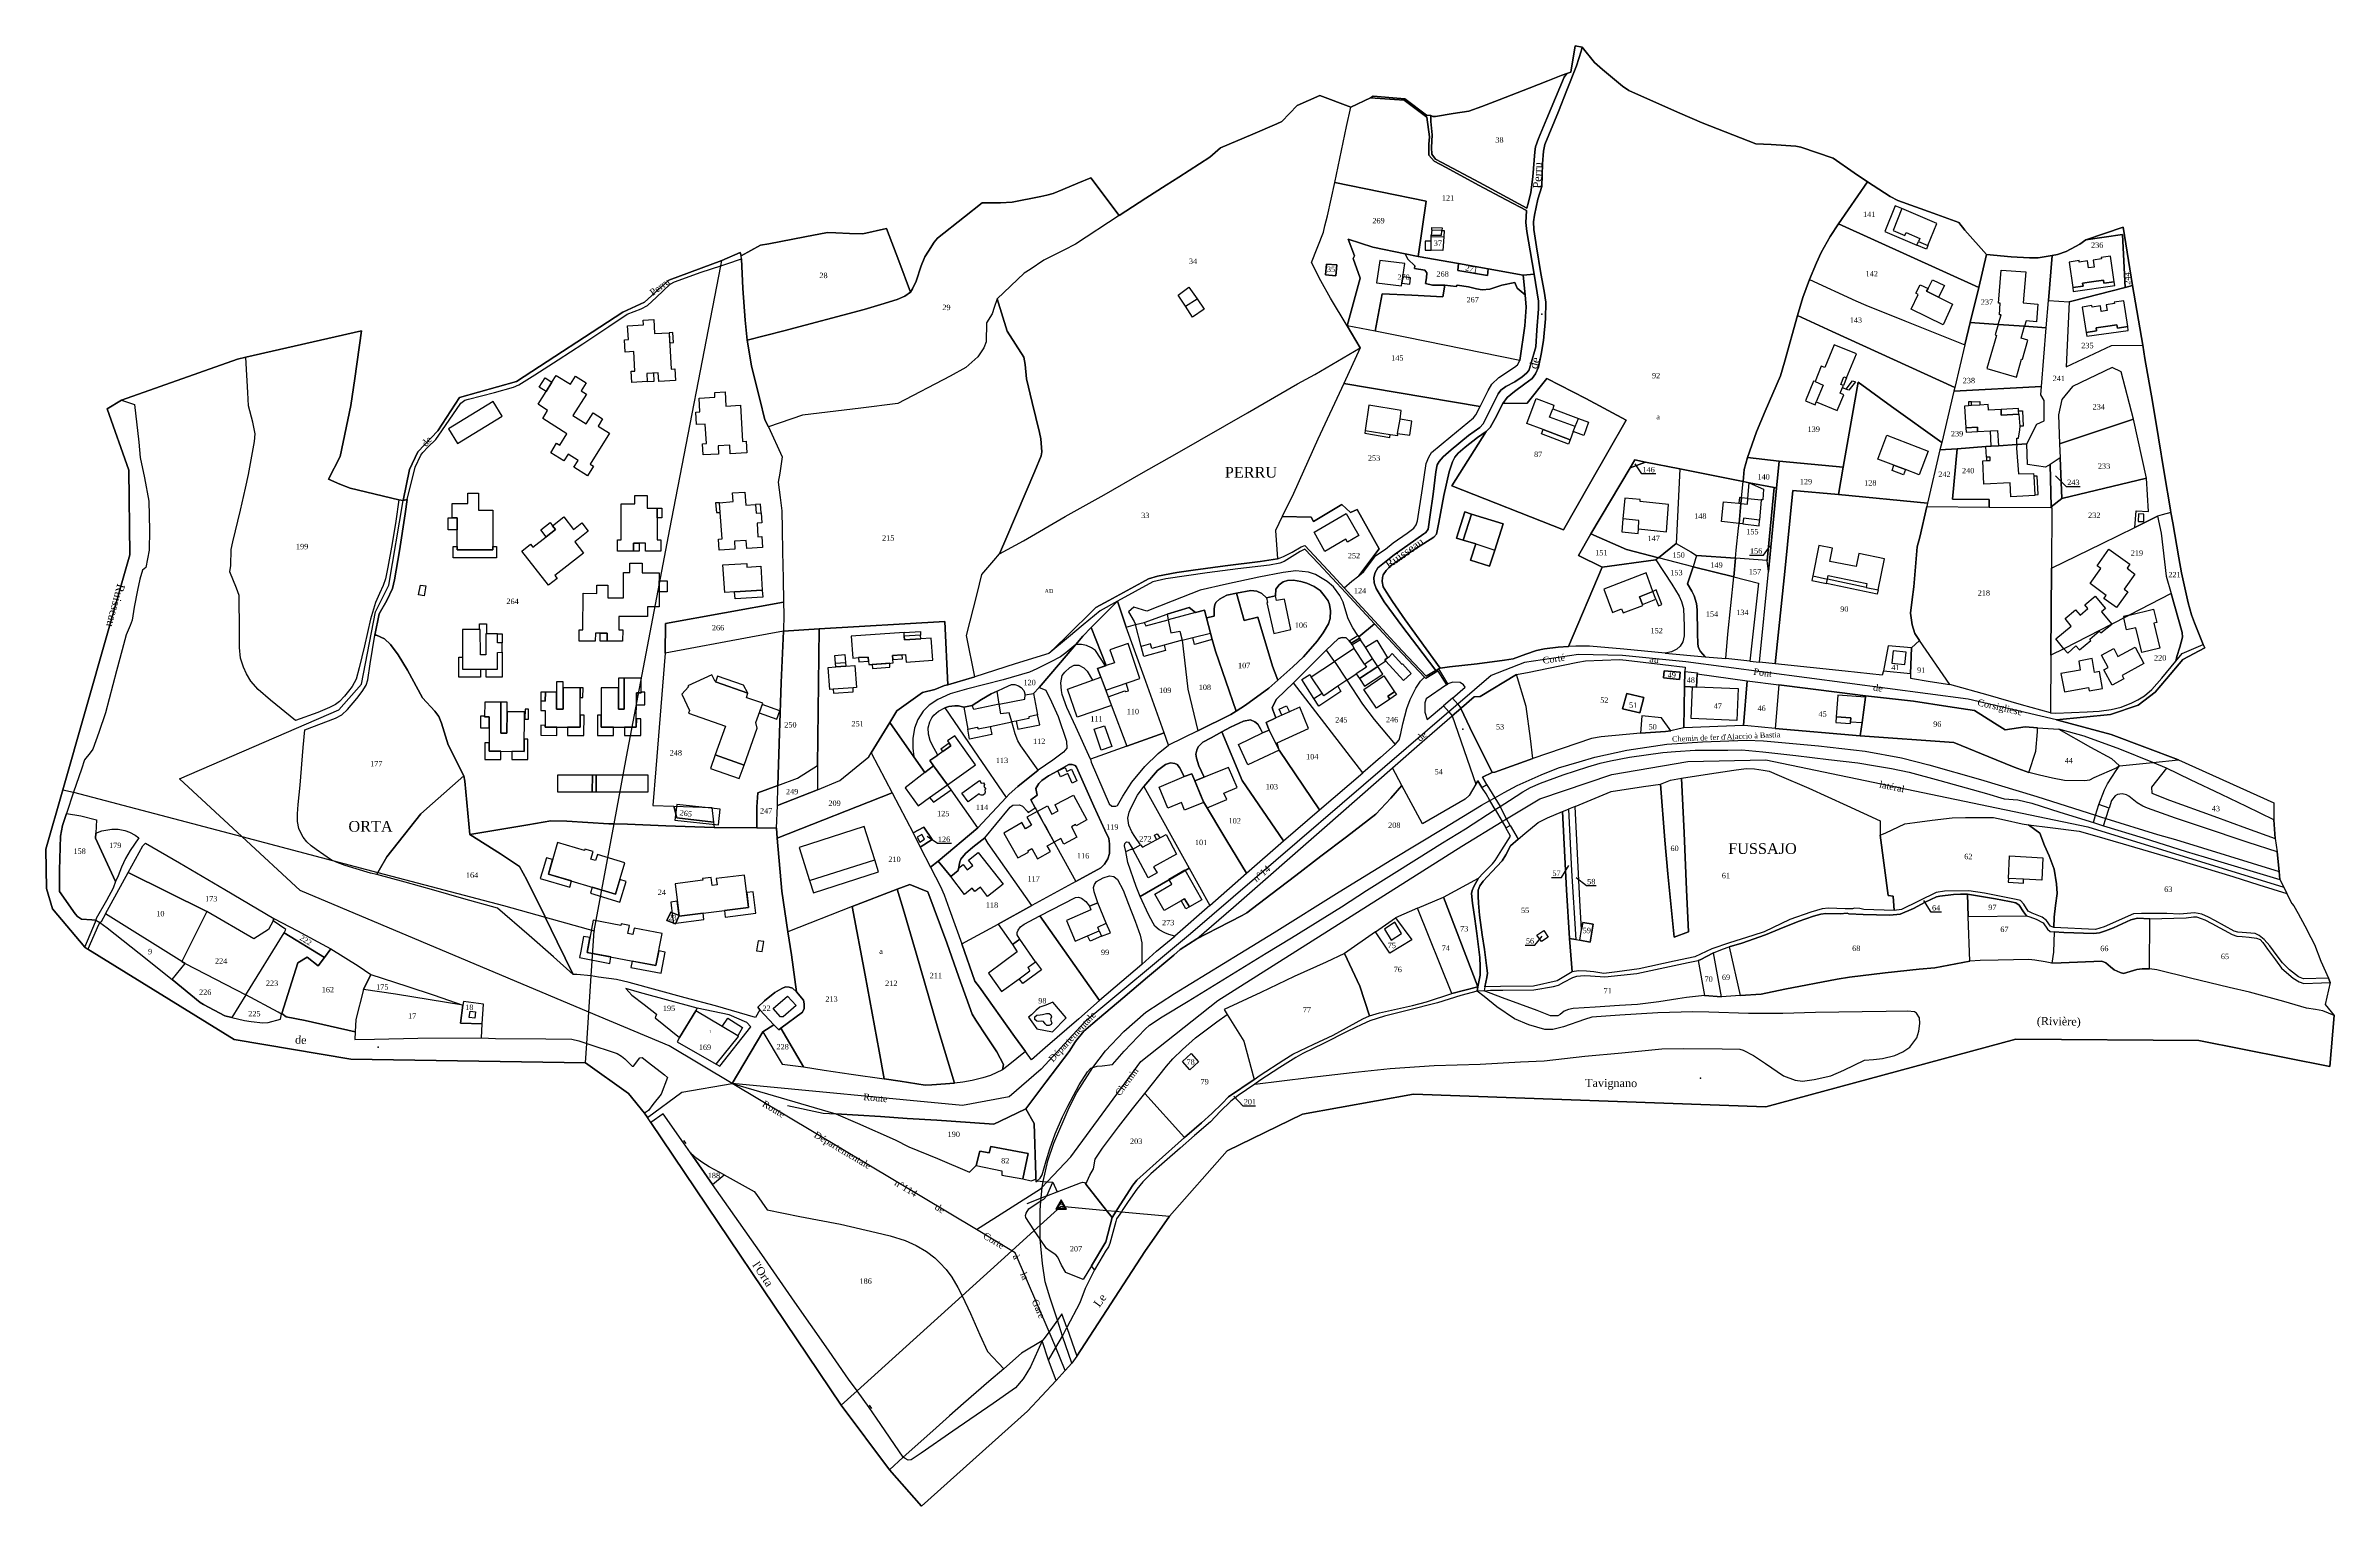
# Model space of a CAD drawing. Extents: x 1207673 to 1208525, y 6153686 to 6154229.
import ezdxf

# ---------------------------------------------------------------- set-up
doc = ezdxf.new("R2010")
doc.units = 0
doc.linetypes.add('CONTINU', pattern=[0])
doc.layers.get('0').update_dxf_attribs({"linetype": 'CONTINU'})
for name, color, linetype in [('1FLECHEFL', 7, 'CONTINU'), ('1LIEUDIT', 7, 'CONTINU'), ('1PARCELLE', 7, 'CONTINU'), ('1PYLONE', 7, 'CONTINU'), ('1SECTION', 7, 'CONTINU'), ('1SUBDFISC', 7, 'CONTINU'), ('1SUBDSECT', 7, 'CONTINU'), ('1TRONFLUV', 7, 'CONTINU'), ('1TROUPARCELLE', 7, 'CONTINU'), ('1TROUSUBDFISC', 7, 'CONTINU'), ('1ZONCOMM', 7, 'CONTINU'), ('3BATIDUR', 7, 'CONTINU'), ('3BATILEGER', 7, 'CONTINU'), ('3CHEMIN', 7, 'CONTINU'), ('3EAU', 7, 'CONTINU'), ('3EDF', 7, 'CONTINU'), ('3FISCLINE', 7, 'CONTINUOUS'), ('3FLECHEPAR', 7, 'CONTINU'), ('3IGNB', 7, 'CONTINU'), ('3LIEUDITTEX', 7, 'CONTINU'), ('3LIMNONPARC', 7, 'CONTINU'), ('3MURNONMI', 7, 'CONTINU'), ('3NUMVOIE', 7, 'CONTINU'), ('3PARCELLETEX', 7, 'CONTINU'), ('3PISCINE', 7, 'CONTINUOUS'), ('3PONT', 7, 'CONTINU'), ('3SENTIER', 7, 'CONTINU'), ('3SNCF', 7, 'CONTINU'), ('3SNCFTEX', 7, 'CONTINU'), ('3SUBDFISCTEX', 7, 'CONTINU'), ('3TOPOLINE', 7, 'CONTINU'), ('3TRONFLUVTEX', 7, 'CONTINU'), ('3ZONCOMMTEX', 7, 'CONTINU')]:
    doc.layers.add(name, color=color, linetype=linetype)
doc.styles.get("Standard").update_dxf_attribs({"font": 'Times New Roman'})

# ---------------------------------------------------------------- blocks, each defined once
blk = doc.blocks.new('FLECHRU1')
blk.add_point((0, 0))
blk = doc.blocks.new('PYLONE1')
blk.add_point((0, 0))
blk = doc.blocks.new('IGNBORNE')
for points in [[(0, 2.32), (-2.01, -1.16), (2.01, -1.16)], [(-1.5, -0.87), (1.5, -0.87), (0, 1.73)]]:
    blk.add_lwpolyline(points, close=True)
blk.add_circle((0, 0), 0.87)
blk = doc.blocks.new('MURNOMI')
blk.add_line((-0.75, 0.5), (0.75, 0.5))

msp = doc.modelspace()

# ---------------------------------------------------------------- linework, layer by layer
at = {"layer": '1LIEUDIT'}
for points in [[(1207928.51, 6153843.02), (1207967.13, 6153831.7), (1207983.75, 6153830.67), (1207993.6, 6153830), (1208004.72, 6153829.4), (1208017.03, 6153828.47), (1208025.9, 6153827.91), (1208028.24, 6153828.95), (1208037.82, 6153833.6), (1208045.29, 6153843.54), (1208053.91, 6153854.96), (1208056.3, 6153858.63), (1208059.38, 6153862.52), (1208065.18, 6153867.49), (1208073.96, 6153874.8), (1208083.13, 6153882.55), (1208092.86, 6153890.79), (1208095.28, 6153892.86), (1208101.43, 6153896.86), (1208109.09, 6153900.75), (1208118.27, 6153905.47), (1208120.08, 6153906.48), (1208129, 6153913.39), (1208138.25, 6153920.45), (1208147.57, 6153927.58), (1208157.13, 6153934.73), (1208168.06, 6153943.26), (1208173.57, 6153949.16), (1208177.67, 6153953.93), (1208174.2, 6153960.46), (1208185.33, 6153970.09), (1208196.44, 6153979.81), (1208199.65, 6153982.55), (1208199.93, 6153982.8), (1208204.68, 6153986.92), (1208206.93, 6153987.06), (1208220.39, 6153995.2), (1208225.16, 6153996.07), (1208231.68, 6153997.4), (1208243.22, 6153999.75), (1208246.01, 6154000.3), (1208258.67, 6154000.79), (1208261.23, 6154000.47), (1208274.8, 6153998.86), (1208283.12, 6153997.93), (1208283.02, 6153996.32), (1208287.73, 6153995.83), (1208287.68, 6153995.48), (1208306.25, 6153992.87), (1208318.03, 6153991.37), (1208340.54, 6153988.47), (1208350.3, 6153987.29), (1208368.14, 6153985.21), (1208380.93, 6153983.23), (1208390.78, 6153981.74), (1208398.3, 6153977.07), (1208402.29, 6153974.6), (1208409.67, 6153975.67), (1208414.25, 6153975.32), (1208422.16, 6153974.85), (1208434.01, 6153968.21), (1208441.86, 6153963.93), (1208444.81, 6153961.19), (1208457.15, 6153962.46), (1208466.67, 6153963.43), (1208441.66, 6153972.83), (1208421.28, 6153978.32), (1208441.4, 6153980.31), (1208451.66, 6153983.81), (1208458.03, 6153988.61), (1208462.28, 6153993.53), (1208468.36, 6154000.73), (1208476.55, 6154005.11), (1208475.88, 6154006.41), (1208472.63, 6154014.44), (1208471.55, 6154017.42), (1208470.36, 6154021.91), (1208467.83, 6154032.98), (1208466.84, 6154038.66), (1208464.57, 6154051.68), (1208463.91, 6154055.45), (1208463.74, 6154056.46), (1208461.42, 6154070.4), (1208459.34, 6154083.27), (1208457.02, 6154096.76), (1208454.16, 6154112.81), (1208453.49, 6154117.79), (1208449.56, 6154139.89), (1208448.14, 6154149.24), (1208446.18, 6154161.66), (1208432.25, 6154156.87), (1208429.99, 6154155.32), (1208428.36, 6154154.42), (1208424.88, 6154152.58), (1208421.76, 6154151.48), (1208419.66, 6154151.14), (1208414.53, 6154150.25), (1208411.33, 6154150.28), (1208404.5, 6154150.63), (1208395.31, 6154151.49), (1208387.28, 6154160.52), (1208384.97, 6154163.35), (1208375.46, 6154166.9), (1208362.3, 6154171.51), (1208359.48, 6154173.02), (1208351.03, 6154178.47), (1208346.04, 6154181.84), (1208338.24, 6154187.33), (1208326.15, 6154191.42), (1208324.39, 6154191.78), (1208315.13, 6154192.35), (1208309.42, 6154192.63), (1208289.49, 6154200.47), (1208281.2, 6154204.04), (1208271.36, 6154208.34), (1208262.22, 6154212.44), (1208259.88, 6154214.07), (1208252.36, 6154220.28), (1208249.42, 6154222.86), (1208244.78, 6154228.59), (1208242.24, 6154229.13), (1208240.62, 6154219.25), (1208239.07, 6154218.77), (1208237.05, 6154218.07), (1208232.07, 6154216.11), (1208225.07, 6154213.41), (1208213.98, 6154209.04), (1208207.54, 6154206.56), (1208202.61, 6154204.77), (1208196.86, 6154203.9), (1208190.23, 6154202.85), (1208189.22, 6154202.82), (1208188.49, 6154203.16), (1208186.91, 6154203.26), (1208178.86, 6154209.37), (1208167.1, 6154210.36), (1208166.02, 6154209.82), (1208158.7, 6154206.25), (1208147.19, 6154210.59), (1208138.8, 6154206.96), (1208133.08, 6154200.98), (1208131.19, 6154200.04), (1208122.27, 6154196.19), (1208110.26, 6154191.17), (1208106.28, 6154187.65), (1208094.71, 6154180.25), (1208089.97, 6154177.21), (1208082.49, 6154172.37), (1208072.59, 6154165.99), (1208062.03, 6154179.97), (1208057.2, 6154178.01), (1208051.53, 6154175.63), (1208048.03, 6154174.17), (1208045.62, 6154173.49), (1208043.35, 6154173.02), (1208032.78, 6154170.91), (1208028.33, 6154170.75), (1208021.6, 6154170.69), (1208014.95, 6154165.43), (1208004.91, 6154157.6), (1208003.71, 6154156), (1208001.57, 6154152.75), (1208000.22, 6154150.66), (1207998.84, 6154147.23), (1207996.99, 6154141.59), (1207995.63, 6154138.63), (1207994.95, 6154137.5), (1207990.54, 6154149.11), (1207986.02, 6154161.14), (1207977.2, 6154159.13), (1207972.19, 6154159.26), (1207967.06, 6154159.56), (1207964, 6154159.65), (1207955.6, 6154158.1), (1207942.17, 6154155.48), (1207939.09, 6154154.92), (1207931.93, 6154150.99), (1207931.53, 6154152.19), (1207924.67, 6154149.28), (1207905, 6154141.88), (1207895.87, 6154133.75), (1207887.88, 6154130.01), (1207848.25, 6154104.19), (1207827.06, 6154098.2), (1207818.99, 6154085.86), (1207811.55, 6154078.03), (1207808.42, 6154071.46), (1207806.06, 6154059.93), (1207807.65, 6154060.36), (1207806.86, 6154054.94), (1207804.74, 6154041.22), (1207802.93, 6154030.42), (1207802.09, 6154027.17), (1207800.08, 6154022.72), (1207797.14, 6154017.77), (1207795.62, 6154009.88), (1207796.24, 6154009.82), (1207799.14, 6154008.49), (1207801.43, 6154006.35), (1207804.3, 6154002.46), (1207807.77, 6153996.81), (1207813.29, 6153986.49), (1207817.9, 6153981.53), (1207819.38, 6153979.56), (1207820.36, 6153977.06), (1207822.87, 6153969.06), (1207828.68, 6153957.45), (1207829.11, 6153955.45), (1207830.85, 6153935.66), (1207852.5, 6153939.3), (1207861.04, 6153940.72), (1207866.96, 6153940.66), (1207882.68, 6153939.63), (1207884.58, 6153939.6), (1207889.6, 6153939.54), (1207903.87, 6153938.85), (1207921.81, 6153938.26), (1207937.74, 6153938.16), (1207945.05, 6153938), (1207945.33, 6153934.29), (1207946.96, 6153914.62), (1207949.19, 6153899.4), (1207950.6, 6153890.92), (1207952.48, 6153877.07), (1207955.12, 6153874), (1207955.32, 6153872.64), (1207955.32, 6153870.93), (1207954.76, 6153869.55), (1207946.69, 6153863.54), (1207945.91, 6153862.94), (1207944.03, 6153864.82), (1207940, 6153862.22), (1207928.51, 6153843.02)], [(1207806.06, 6154059.93), (1207804.45, 6154060.16), (1207786.41, 6154064.49), (1207782.56, 6154066.04), (1207778.32, 6154067.86), (1207782.72, 6154076.29), (1207786.65, 6154095.33), (1207788.11, 6154105.35), (1207790.58, 6154123.1), (1207747.51, 6154113.24), (1207744.5, 6154112.46), (1207701.27, 6154097.26), (1207695.98, 6154094.08), (1207704.05, 6154071.25), (1207704.43, 6154039.7), (1207679.44, 6153952.33), (1207673.11, 6153930.22), (1207673.37, 6153915.54), (1207675.64, 6153907.95), (1207687.64, 6153893.75), (1207688.29, 6153893.3), (1207688.73, 6153892.96), (1207743.24, 6153859.34), (1207786.6, 6153852.11), (1207873.92, 6153850.72), (1207889.91, 6153839.25), (1207895.86, 6153831.95), (1207896.98, 6153830.36), (1207909.79, 6153839.74), (1207928.51, 6153843.02), (1207940, 6153862.22), (1207944.03, 6153864.82), (1207945.91, 6153862.94), (1207946.69, 6153863.54), (1207954.76, 6153869.55), (1207955.32, 6153870.93), (1207955.32, 6153872.64), (1207955.12, 6153874), (1207952.48, 6153877.07), (1207950.6, 6153890.92), (1207949.19, 6153899.4), (1207946.96, 6153914.62), (1207945.33, 6153934.29), (1207945.05, 6153938), (1207937.74, 6153938.16), (1207921.81, 6153938.26), (1207903.87, 6153938.85), (1207889.6, 6153939.54), (1207884.58, 6153939.6), (1207882.68, 6153939.63), (1207866.96, 6153940.66), (1207861.04, 6153940.72), (1207852.5, 6153939.3), (1207830.85, 6153935.66), (1207829.11, 6153955.45), (1207828.68, 6153957.45), (1207822.87, 6153969.06), (1207820.36, 6153977.06), (1207819.38, 6153979.56), (1207817.9, 6153981.53), (1207813.29, 6153986.49), (1207807.77, 6153996.81), (1207804.3, 6154002.46), (1207801.43, 6154006.35), (1207799.14, 6154008.49), (1207796.24, 6154009.82), (1207795.62, 6154009.88), (1207797.14, 6154017.77), (1207800.08, 6154022.72), (1207802.09, 6154027.17), (1207802.93, 6154030.42), (1207804.74, 6154041.22), (1207806.86, 6154054.94), (1207807.65, 6154060.36), (1207806.06, 6154059.93)], [(1207928.51, 6153843.02), (1207967.13, 6153831.7), (1207983.75, 6153830.67), (1207993.6, 6153830), (1208004.72, 6153829.4), (1208017.03, 6153828.47), (1208025.9, 6153827.91), (1208028.24, 6153828.95), (1208037.82, 6153833.6), (1208045.29, 6153843.54), (1208053.91, 6153854.96), (1208056.3, 6153858.63), (1208059.38, 6153862.52), (1208065.18, 6153867.49), (1208073.96, 6153874.8), (1208083.13, 6153882.55), (1208092.86, 6153890.79), (1208095.28, 6153892.86), (1208101.43, 6153896.86), (1208109.09, 6153900.75), (1208118.27, 6153905.47), (1208120.08, 6153906.48), (1208129, 6153913.39), (1208138.25, 6153920.45), (1208147.57, 6153927.58), (1208157.13, 6153934.73), (1208168.06, 6153943.26), (1208173.57, 6153949.16), (1208177.67, 6153953.93), (1208174.2, 6153960.46), (1208185.33, 6153970.09), (1208196.44, 6153979.81), (1208199.65, 6153982.55), (1208199.93, 6153982.8), (1208204.68, 6153986.92), (1208206.93, 6153987.06), (1208220.39, 6153995.2), (1208225.16, 6153996.07), (1208231.68, 6153997.4), (1208243.22, 6153999.75), (1208246.01, 6154000.3), (1208258.67, 6154000.79), (1208261.23, 6154000.47), (1208274.8, 6153998.86), (1208283.12, 6153997.93), (1208283.02, 6153996.32), (1208287.73, 6153995.83), (1208287.68, 6153995.48), (1208306.25, 6153992.87), (1208318.03, 6153991.37), (1208340.54, 6153988.47), (1208350.3, 6153987.29), (1208368.14, 6153985.21), (1208380.93, 6153983.23), (1208390.78, 6153981.74), (1208398.3, 6153977.07), (1208402.29, 6153974.6), (1208409.67, 6153975.67), (1208414.25, 6153975.32), (1208422.16, 6153974.85), (1208434.01, 6153968.21), (1208441.86, 6153963.93), (1208444.81, 6153961.19), (1208457.15, 6153962.46), (1208466.67, 6153963.43), (1208502.19, 6153947.49), (1208502.23, 6153941.12), (1208502.75, 6153934.15), (1208503.4, 6153929.22), (1208504.19, 6153921.87), (1208504.46, 6153918.95), (1208505.9, 6153916.07), (1208507.04, 6153913.76), (1208507.65, 6153912.29), (1208508.9, 6153910.03), (1208509.59, 6153909.13), (1208511.24, 6153906.23), (1208513.72, 6153901.66), (1208515.92, 6153897.28), (1208517.3, 6153894.76), (1208519.73, 6153888.54), (1208522.56, 6153882.17), (1208523.11, 6153880.64), (1208521.32, 6153872.43), (1208524.68, 6153868.25), (1208522.99, 6153849.34), (1208474.29, 6153858.97), (1208406.26, 6153859.55), (1208313.18, 6153834.27), (1208182.06, 6153839.08), (1208140.79, 6153831.66), (1208112.76, 6153817.95), (1208091.28, 6153793.67), (1208082.07, 6153780.46), (1208056.83, 6153741.58), (1208054.9, 6153738.95), (1208052.48, 6153736.17), (1208049.15, 6153732.51), (1208038.39, 6153721.12), (1207999, 6153685.72), (1207987.05, 6153699.2), (1207969.11, 6153723.32), (1207898.25, 6153828.54), (1207896.98, 6153830.36), (1207909.79, 6153839.74), (1207928.51, 6153843.02)]]:
    msp.add_lwpolyline(points, close=True, dxfattribs=at)
at = {"layer": '1PARCELLE'}
for points in [[(1208215.3, 6154096), (1208224.39, 6154096.11), (1208231.62, 6154105.36), (1208246.14, 6154097.87), (1208261.23, 6154089.81), (1208247.58, 6154065.97), (1208237.92, 6154048.98), (1208196.33, 6154065.34), (1208209.15, 6154085.56), (1208205.88, 6154083.32), (1208201.27, 6154079.75), (1208198.71, 6154077.55), (1208197.43, 6154076.07), (1208196.58, 6154074.28), (1208195.35, 6154070.61), (1208193.34, 6154061.75), (1208191.43, 6154051.76), (1208190.6, 6154047.45), (1208189.63, 6154046.3), (1208182.14, 6154041.54), (1208175.77, 6154037.17), (1208173.56, 6154035.58), (1208171.9, 6154033.9), (1208170.75, 6154032.31), (1208170.49, 6154031.3), (1208170.38, 6154029.8), (1208170.81, 6154027.76), (1208171.96, 6154025.84), (1208174.21, 6154022.37), (1208178.97, 6154015.5), (1208191.98, 6153997.57), (1208195.5, 6153998), (1208205.73, 6153999.14), (1208215.97, 6154000.56), (1208219.15, 6154001.07), (1208223.92, 6154002.79), (1208227.79, 6154004.08), (1208230.76, 6154004.71), (1208235.84, 6154005.38), (1208239.76, 6154005.65), (1208252.24, 6154035.19), (1208243.43, 6154039.45), (1208248.11, 6154047.57), (1208262.74, 6154072.14), (1208264.43, 6154075.04), (1208268.34, 6154074.25), (1208281.17, 6154071.67), (1208304.75, 6154067.01), (1208305.13, 6154071.42), (1208306.37, 6154075.9), (1208309.64, 6154085.54), (1208312.95, 6154093.19), (1208318.67, 6154106.29), (1208320.11, 6154111.41), (1208325.01, 6154128.71), (1208326.95, 6154135.41), (1208329.45, 6154142.22), (1208332.04, 6154148.35), (1208333.79, 6154152.16), (1208337.13, 6154158.12), (1208340.15, 6154162.86), (1208351.03, 6154178.47), (1208346.04, 6154181.84), (1208338.24, 6154187.33), (1208326.15, 6154191.42), (1208324.39, 6154191.78), (1208315.13, 6154192.35), (1208309.42, 6154192.63), (1208289.49, 6154200.47), (1208281.2, 6154204.04), (1208271.36, 6154208.34), (1208262.22, 6154212.44), (1208259.88, 6154214.07), (1208252.36, 6154220.28), (1208249.42, 6154222.86), (1208244.78, 6154228.59), (1208244.42, 6154227.08), (1208242.72, 6154221.71), (1208239.15, 6154212.56), (1208235.97, 6154204.63), (1208230.96, 6154192.4), (1208230.42, 6154189.94), (1208230.08, 6154185.19), (1208229.79, 6154176.75), (1208228.35, 6154172.02), (1208227.05, 6154166.15), (1208226.77, 6154163.64), (1208226.84, 6154160.79), (1208227.83, 6154154.3), (1208229.42, 6154144.45), (1208230.67, 6154137.86), (1208231.32, 6154133.67), (1208231.21, 6154127.57), (1208230.42, 6154119.46), (1208229.62, 6154114.37), (1208228.54, 6154109.58), (1208227.46, 6154107.04), (1208226.18, 6154105.3), (1208223.52, 6154103.32), (1208219.68, 6154100.52), (1208216.97, 6154098.23), (1208215.3, 6154096)], [(1208237.05, 6154218.07), (1208239.07, 6154218.77), (1208238.14, 6154217.47), (1208231.67, 6154202.03), (1208228.62, 6154194.65), (1208227.46, 6154191.57), (1208227.18, 6154189.63), (1208226.52, 6154180.39), (1208225.77, 6154174.49), (1208224.84, 6154170.89), (1208224.27, 6154168.72), (1208206.61, 6154178.22), (1208192.64, 6154185.72), (1208190.27, 6154186.96), (1208188.87, 6154188.75), (1208188.77, 6154191.25), (1208188.95, 6154195.94), (1208188.53, 6154200.96), (1208188.49, 6154203.16), (1208189.22, 6154202.82), (1208190.23, 6154202.85), (1208196.86, 6154203.9), (1208202.61, 6154204.77), (1208207.54, 6154206.56), (1208213.98, 6154209.04), (1208225.07, 6154213.41), (1208232.07, 6154216.11), (1208237.05, 6154218.07)], [(1208028.01, 6154040.04), (1208036.89, 6154044.87), (1208052.48, 6154054.01), (1208066.92, 6154062.09), (1208080.75, 6154070.03), (1208094.1, 6154077.56), (1208120.35, 6154092.56), (1208138.94, 6154103.37), (1208145.3, 6154106.85), (1208162.22, 6154116.75), (1208157.4, 6154124.96), (1208151.21, 6154135.17), (1208147.56, 6154141.64), (1208144.08, 6154148.48), (1208148.59, 6154159.73), (1208149.07, 6154162.19), (1208150.1, 6154165.9), (1208152.84, 6154178.31), (1208157.16, 6154199.11), (1208158.7, 6154206.25), (1208147.19, 6154210.59), (1208138.8, 6154206.96), (1208133.08, 6154200.98), (1208131.19, 6154200.04), (1208122.27, 6154196.19), (1208110.26, 6154191.17), (1208106.28, 6154187.65), (1208094.71, 6154180.25), (1208089.97, 6154177.21), (1208082.49, 6154172.37), (1208072.59, 6154165.99), (1208056.23, 6154155.35), (1208051.89, 6154153.08), (1208044.56, 6154149.39), (1208039.4, 6154145.91), (1208037.18, 6154144.51), (1208027.12, 6154135), (1208030.88, 6154122.88), (1208037.03, 6154113.27), (1208037.59, 6154110.55), (1208038.09, 6154105.21), (1208040.12, 6154096.37), (1208042.95, 6154085.23), (1208043.33, 6154082.89), (1208043.7, 6154078), (1208043.48, 6154076.55), (1208041.18, 6154070.87), (1208030.74, 6154046.4), (1208028.01, 6154040.04)], [(1208209.83, 6154146.11), (1208198.85, 6154148.06), (1208183.78, 6154150.73), (1208186.79, 6154171.27), (1208152.84, 6154178.31), (1208157.16, 6154199.11), (1208158.7, 6154206.25), (1208166.02, 6154209.82), (1208178.6, 6154208.89), (1208187, 6154202.54), (1208187.98, 6154195.31), (1208187.75, 6154192.52), (1208187.74, 6154188.46), (1208189.79, 6154186.23), (1208194.2, 6154183.81), (1208206.3, 6154177.29), (1208216.59, 6154171.79), (1208224.15, 6154167.83), (1208223.97, 6154165.51), (1208223.86, 6154163.32), (1208224.26, 6154160.07), (1208225.47, 6154152.86), (1208226.99, 6154144.13), (1208222.84, 6154143.8), (1208209.83, 6154146.11)], [(1208027.12, 6154135), (1208026, 6154131.8), (1208025.27, 6154129.42), (1208023.22, 6154126.02), (1208023.08, 6154118.98), (1208022.23, 6154116.75), (1208019.92, 6154113.42), (1208015.53, 6154109.38), (1208009.69, 6154106.15), (1207990.17, 6154096.03), (1207976.41, 6154094.24), (1207954.74, 6154091.67), (1207942.01, 6154087.31), (1207940.74, 6154089.99), (1207938.78, 6154097.66), (1207936.33, 6154107.45), (1207935.75, 6154110.1), (1207934.1, 6154119.63), (1207947.81, 6154123.07), (1207977.59, 6154131.02), (1207983.85, 6154132.82), (1207989.9, 6154134.77), (1207992.75, 6154136), (1207994.95, 6154137.5), (1207995.63, 6154138.63), (1207996.99, 6154141.59), (1207998.84, 6154147.23), (1208000.22, 6154150.66), (1208001.57, 6154152.75), (1208003.71, 6154156), (1208004.91, 6154157.6), (1208014.95, 6154165.43), (1208021.6, 6154170.69), (1208028.33, 6154170.75), (1208032.78, 6154170.91), (1208043.35, 6154173.02), (1208045.62, 6154173.49), (1208048.03, 6154174.17), (1208051.53, 6154175.63), (1208057.2, 6154178.01), (1208062.03, 6154179.97), (1208072.59, 6154165.99), (1208056.23, 6154155.35), (1208051.89, 6154153.08), (1208044.56, 6154149.39), (1208039.4, 6154145.91), (1208037.18, 6154144.51), (1208027.12, 6154135)], [(1208151.21, 6154135.17), (1208147.56, 6154141.64), (1208144.08, 6154148.48), (1208148.59, 6154159.73), (1208149.07, 6154162.19), (1208150.1, 6154165.9), (1208152.84, 6154178.31), (1208186.79, 6154171.27), (1208183.78, 6154150.73), (1208178.9, 6154151.71), (1208166.95, 6154154.17), (1208157.69, 6154157.13), (1208160.09, 6154151.02), (1208159.57, 6154149.92), (1208162.21, 6154142.62), (1208157.4, 6154124.96), (1208151.21, 6154135.17)], [(1208392.47, 6154139.2), (1208395.31, 6154151.49), (1208387.28, 6154160.52), (1208384.97, 6154163.35), (1208375.46, 6154166.9), (1208362.3, 6154171.51), (1208359.48, 6154173.02), (1208351.03, 6154178.47), (1208340.15, 6154162.86), (1208392.47, 6154139.2)], [(1207934.1, 6154119.63), (1207933.38, 6154127.04), (1207932.55, 6154138.84), (1207931.99, 6154149.8), (1207931.93, 6154150.99), (1207939.09, 6154154.92), (1207942.17, 6154155.48), (1207955.6, 6154158.1), (1207964, 6154159.65), (1207967.06, 6154159.56), (1207972.19, 6154159.26), (1207977.2, 6154159.13), (1207986.02, 6154161.14), (1207990.54, 6154149.11), (1207994.95, 6154137.5), (1207992.75, 6154136), (1207989.9, 6154134.77), (1207983.85, 6154132.82), (1207977.59, 6154131.02), (1207947.81, 6154123.07), (1207934.1, 6154119.63)], [(1208192.46, 6154158.6), (1208192.57, 6154160.35), (1208193.49, 6154160.35), (1208193.34, 6154158.02), (1208193, 6154152.98), (1208188.58, 6154153.06), (1208188.65, 6154156.44), (1208188.68, 6154158.17), (1208188.69, 6154158.65), (1208192.46, 6154158.6)], [(1208389.22, 6154126.12), (1208392.47, 6154139.2), (1208340.15, 6154162.86), (1208337.13, 6154158.12), (1208333.79, 6154152.16), (1208332.04, 6154148.35), (1208329.45, 6154142.22), (1208346.72, 6154134.28), (1208350.42, 6154132.6), (1208364.92, 6154126.82), (1208387.22, 6154117.8), (1208389.22, 6154126.12)], [(1208432.25, 6154156.87), (1208445.88, 6154158.85), (1208446.87, 6154139.18), (1208449.56, 6154139.89), (1208448.14, 6154149.24), (1208446.18, 6154161.66), (1208432.25, 6154156.87)], [(1208167.79, 6154122.91), (1208157.4, 6154124.96), (1208162.21, 6154142.62), (1208159.57, 6154149.92), (1208160.09, 6154151.02), (1208157.69, 6154157.13), (1208166.95, 6154154.17), (1208178.9, 6154151.71), (1208179.92, 6154149.68), (1208182.57, 6154147.25), (1208182.47, 6154146.27), (1208186.27, 6154145.59), (1208187.05, 6154144.63), (1208186.87, 6154142.78), (1208186.48, 6154140.62), (1208189.09, 6154140.02), (1208193.75, 6154140.01), (1208192.96, 6154135.67), (1208181.48, 6154136.3), (1208170.44, 6154136.83), (1208167.79, 6154122.91)], [(1208183.78, 6154150.73), (1208198.85, 6154148.06), (1208198.51, 6154145.47), (1208209.54, 6154143.66), (1208209.83, 6154146.11), (1208222.84, 6154143.8), (1208223.57, 6154136.41), (1208220.6, 6154138.92), (1208219.8, 6154141.07), (1208214.96, 6154140), (1208210.44, 6154138.61), (1208207.62, 6154138.34), (1208205.46, 6154138.73), (1208202.52, 6154139.42), (1208198.29, 6154140.1), (1208197.97, 6154139.55), (1208193.75, 6154140.01), (1208189.09, 6154140.02), (1208186.48, 6154140.62), (1208186.87, 6154142.78), (1208187.05, 6154144.63), (1208186.27, 6154145.59), (1208182.47, 6154146.27), (1208182.57, 6154147.25), (1208179.92, 6154149.68), (1208178.9, 6154151.71), (1208183.78, 6154150.73)], [(1208418.37, 6154134.37), (1208426.08, 6154133.9), (1208427.01, 6154134.06), (1208446.87, 6154139.18), (1208445.88, 6154158.85), (1208432.25, 6154156.87), (1208429.99, 6154155.32), (1208428.36, 6154154.42), (1208424.88, 6154152.58), (1208421.76, 6154151.48), (1208419.66, 6154151.14), (1208418.37, 6154134.37)], [(1207829.11, 6153955.45), (1207828.68, 6153957.45), (1207822.87, 6153969.06), (1207820.36, 6153977.06), (1207819.38, 6153979.56), (1207817.9, 6153981.53), (1207813.29, 6153986.49), (1207807.77, 6153996.81), (1207804.3, 6154002.46), (1207801.43, 6154006.35), (1207799.14, 6154008.49), (1207796.24, 6154009.82), (1207795.62, 6154009.88), (1207797.14, 6154017.77), (1207800.08, 6154022.72), (1207802.09, 6154027.17), (1207802.93, 6154030.42), (1207804.74, 6154041.22), (1207806.86, 6154054.94), (1207807.65, 6154060.36), (1207810.55, 6154072.39), (1207812.73, 6154076.81), (1207813.38, 6154077.76), (1207815.27, 6154079.79), (1207818.27, 6154082.6), (1207820.52, 6154085.86), (1207827.6, 6154096.17), (1207829.03, 6154097.21), (1207830.36, 6154097.65), (1207840.07, 6154100.11), (1207847.17, 6154102.13), (1207849.12, 6154102.91), (1207855.08, 6154106.68), (1207863.83, 6154112.29), (1207872.91, 6154118.27), (1207882.61, 6154124.65), (1207889.46, 6154129.25), (1207894.62, 6154131.23), (1207896.97, 6154132.55), (1207900.34, 6154135.63), (1207905.46, 6154140.45), (1207907.08, 6154141.3), (1207916.99, 6154144.91), (1207924.26, 6154147.23), (1207926.59, 6154147.96), (1207931.99, 6154149.8), (1207932.55, 6154138.84), (1207933.38, 6154127.04), (1207934.1, 6154119.63), (1207935.75, 6154110.1), (1207936.33, 6154107.45), (1207938.78, 6154097.66), (1207940.74, 6154089.99), (1207942.01, 6154087.31), (1207947.19, 6154076.15), (1207946.21, 6154070.13), (1207945.69, 6154066.81), (1207946.41, 6154061.03), (1207946.95, 6154056.15), (1207947.11, 6154049.21), (1207947.3, 6154040.81), (1207947.51, 6154030.96), (1207947.65, 6154022.15), (1207903.71, 6154014.14), (1207903.63, 6154003.15), (1207900.09, 6153960.13), (1207898.98, 6153946.48), (1207906.84, 6153946.2), (1207907.9, 6153941.9), (1207921.59, 6153940.23), (1207921.81, 6153938.26), (1207903.87, 6153938.85), (1207889.6, 6153939.54), (1207884.58, 6153939.6), (1207882.68, 6153939.63), (1207866.96, 6153940.66), (1207861.04, 6153940.72), (1207852.5, 6153939.3), (1207830.85, 6153935.66), (1207829.11, 6153955.45)], [(1208149.31, 6154143.93), (1208149.69, 6154147.93), (1208153.53, 6154147.62), (1208153.22, 6154143.58), (1208149.31, 6154143.93)], [(1208156.26, 6154027.41), (1208159.08, 6154029.91), (1208161.69, 6154031.95), (1208163.58, 6154033.49), (1208168.01, 6154039.41), (1208171.62, 6154041.85), (1208174.5, 6154044.15), (1208179.75, 6154047.76), (1208182.15, 6154049.66), (1208183.05, 6154050.89), (1208183.6, 6154052.43), (1208185.44, 6154064.44), (1208186.79, 6154073.73), (1208187.72, 6154076.09), (1208188.82, 6154077.74), (1208195.96, 6154083.72), (1208204.34, 6154090.68), (1208205.26, 6154091.87), (1208206.81, 6154094.85), (1208209.84, 6154100.81), (1208211.19, 6154103.28), (1208213.82, 6154105.74), (1208219.59, 6154109.58), (1208220.77, 6154110.47), (1208221.59, 6154111.98), (1208223.43, 6154124.91), (1208224.02, 6154131.86), (1208223.57, 6154136.41), (1208222.84, 6154143.8), (1208226.99, 6154144.13), (1208228.63, 6154134.08), (1208228.61, 6154131.25), (1208227.92, 6154123.37), (1208227.56, 6154117.12), (1208225.75, 6154110.65), (1208224.99, 6154108.3), (1208224.17, 6154107.3), (1208222.48, 6154105.92), (1208219.71, 6154104.03), (1208216.39, 6154102.41), (1208214.55, 6154100.95), (1208213.52, 6154099.6), (1208211.03, 6154094.64), (1208207.98, 6154088.52), (1208206.73, 6154087.15), (1208202.53, 6154084.07), (1208196.09, 6154078.77), (1208193.13, 6154076.22), (1208191.63, 6154074.48), (1208190.83, 6154073.23), (1208190.42, 6154070.63), (1208189.36, 6154062.32), (1208188.32, 6154054.57), (1208187.57, 6154049.32), (1208186.62, 6154048.06), (1208185.92, 6154047.47), (1208174.87, 6154039.72), (1208171.22, 6154036.92), (1208168.81, 6154034.83), (1208167.79, 6154033.17), (1208167.34, 6154031.31), (1208167.47, 6154029.26), (1208168.21, 6154027.23), (1208171.14, 6154022.21), (1208178.14, 6154012.79), (1208183.27, 6154005.92), (1208190.33, 6153996.62), (1208186.73, 6153994.56), (1208177.89, 6154004.02), (1208167.51, 6154015.14), (1208161.3, 6154021.89), (1208156.26, 6154027.41)], [(1208198.85, 6154148.06), (1208209.83, 6154146.11), (1208209.54, 6154143.66), (1208198.51, 6154145.47), (1208198.85, 6154148.06)], [(1208417.53, 6154124.19), (1208418.37, 6154134.37), (1208419.66, 6154151.14), (1208414.53, 6154150.25), (1208411.33, 6154150.28), (1208404.5, 6154150.63), (1208395.31, 6154151.49), (1208392.47, 6154139.2), (1208389.22, 6154126.12), (1208399.65, 6154125.41), (1208409.48, 6154124.74), (1208417.53, 6154124.19)], [(1208018.88, 6153994.36), (1208015.68, 6154009.75), (1208019.64, 6154025.25), (1208021.41, 6154032.41), (1208025.94, 6154037.57), (1208028.01, 6154040.04), (1208030.74, 6154046.4), (1208041.18, 6154070.87), (1208043.48, 6154076.55), (1208043.7, 6154078), (1208043.33, 6154082.89), (1208042.95, 6154085.23), (1208040.12, 6154096.37), (1208038.09, 6154105.21), (1208037.59, 6154110.55), (1208037.03, 6154113.27), (1208030.88, 6154122.88), (1208027.12, 6154135), (1208026, 6154131.8), (1208025.27, 6154129.42), (1208023.22, 6154126.02), (1208023.08, 6154118.98), (1208022.23, 6154116.75), (1208019.92, 6154113.42), (1208015.53, 6154109.38), (1208009.69, 6154106.15), (1207990.17, 6154096.03), (1207976.41, 6154094.24), (1207954.74, 6154091.67), (1207942.01, 6154087.31), (1207947.19, 6154076.15), (1207946.21, 6154070.13), (1207945.69, 6154066.81), (1207946.41, 6154061.03), (1207946.95, 6154056.15), (1207947.11, 6154049.21), (1207947.3, 6154040.81), (1207947.51, 6154030.96), (1207947.65, 6154022.15), (1207947.72, 6154017.51), (1207947.62, 6154011.36), (1207960.94, 6154012.23), (1208007.66, 6154014.91), (1208008.82, 6153991.37), (1208018.88, 6153994.36)], [(1208179.6, 6154120.59), (1208167.79, 6154122.91), (1208170.44, 6154136.83), (1208181.48, 6154136.3), (1208192.96, 6154135.67), (1208193.75, 6154140.01), (1208197.97, 6154139.55), (1208198.29, 6154140.1), (1208202.52, 6154139.42), (1208205.46, 6154138.73), (1208207.62, 6154138.34), (1208210.44, 6154138.61), (1208214.96, 6154140), (1208219.8, 6154141.07), (1208220.6, 6154138.92), (1208223.57, 6154136.41), (1208224.02, 6154131.86), (1208223.43, 6154124.91), (1208221.59, 6154111.98), (1208179.6, 6154120.59)], [(1208387.22, 6154117.8), (1208383.45, 6154101.96), (1208337.82, 6154122.8), (1208325.01, 6154128.71), (1208326.95, 6154135.41), (1208329.45, 6154142.22), (1208346.72, 6154134.28), (1208350.42, 6154132.6), (1208364.92, 6154126.82), (1208387.22, 6154117.8)], [(1208426.08, 6154133.9), (1208424.88, 6154109.66), (1208441.86, 6154117.66), (1208453.49, 6154117.79), (1208449.56, 6154139.89), (1208446.87, 6154139.18), (1208427.01, 6154134.06), (1208426.08, 6154133.9)], [(1208383.45, 6154101.96), (1208383.11, 6154100.61), (1208378.61, 6154081.57), (1208359.99, 6154094.97), (1208347.49, 6154103.91), (1208341.95, 6154072.32), (1208318.12, 6154074.61), (1208306.37, 6154075.9), (1208309.64, 6154085.54), (1208312.95, 6154093.19), (1208318.67, 6154106.29), (1208320.11, 6154111.41), (1208325.01, 6154128.71), (1208337.82, 6154122.8), (1208383.45, 6154101.96)], [(1208415.75, 6154102.36), (1208417.53, 6154124.19), (1208409.48, 6154124.74), (1208399.65, 6154125.41), (1208389.22, 6154126.12), (1208387.22, 6154117.8), (1208383.45, 6154101.96), (1208383.11, 6154100.61), (1208415.75, 6154102.36)], [(1208450.48, 6154049.92), (1208450.97, 6154056.12), (1208455.57, 6154055.84), (1208454.8, 6154068.26), (1208450, 6154090.18), (1208445.37, 6154107.76), (1208442.05, 6154109.36), (1208427.33, 6154102.33), (1208423.34, 6154097.51), (1208422.03, 6154091.81), (1208422.49, 6154080.97), (1208422.72, 6154075.77), (1208418.98, 6154073.38), (1208417.3, 6154072.28), (1208410.48, 6154073.31), (1208410.32, 6154080.97), (1208414.01, 6154088.32), (1208416.78, 6154089.61), (1208416.8, 6154097.17), (1208415.53, 6154099.29), (1208415.75, 6154102.36), (1208417.53, 6154124.19), (1208418.37, 6154134.37), (1208426.08, 6154133.9), (1208424.88, 6154109.66), (1208441.86, 6154117.66), (1208453.49, 6154117.79), (1208454.16, 6154112.81), (1208457.02, 6154096.76), (1208459.34, 6154083.27), (1208461.42, 6154070.4), (1208463.74, 6154056.46), (1208463.91, 6154055.45), (1208460.6, 6154054.63), (1208458.95, 6154054.08), (1208450.48, 6154049.92)], [(1207747.51, 6154113.24), (1207790.58, 6154123.1), (1207788.11, 6154105.35), (1207786.65, 6154095.33), (1207782.72, 6154076.29), (1207778.32, 6154067.86), (1207782.56, 6154066.04), (1207786.41, 6154064.49), (1207804.45, 6154060.16), (1207803.32, 6154052.28), (1207802.05, 6154043.97), (1207800.45, 6154035.1), (1207799.49, 6154030.78), (1207798.62, 6154028.26), (1207797.27, 6154025.28), (1207795.81, 6154022.02), (1207793.96, 6154015.79), (1207791.68, 6154005.87), (1207789.79, 6153997.61), (1207788.67, 6153993.46), (1207787.08, 6153990.76), (1207785.79, 6153988.96), (1207784.28, 6153987.19), (1207782.4, 6153985.18), (1207780.95, 6153984.01), (1207778.72, 6153982.87), (1207774.3, 6153981.03), (1207766.1, 6153978.09), (1207756.75, 6153985.62), (1207752.09, 6153989.57), (1207749.37, 6153992.71), (1207747.81, 6153995.39), (1207746.67, 6153997.97), (1207745.53, 6154001.33), (1207745.2, 6154005.28), (1207745.15, 6154011.29), (1207745.07, 6154024.56), (1207744.12, 6154027.31), (1207741.62, 6154033.41), (1207741.99, 6154035.76), (1207742.06, 6154041.67), (1207742.7, 6154044.51), (1207745.63, 6154056.38), (1207747.43, 6154064.56), (1207748.55, 6154069.57), (1207750.78, 6154081.83), (1207750.99, 6154084.69), (1207750.1, 6154089.13), (1207748.57, 6154095.2), (1207748.25, 6154100.12), (1207747.68, 6154110.88), (1207747.51, 6154113.24)], [(1208162.22, 6154116.75), (1208156.13, 6154103.43), (1208206.81, 6154094.85), (1208209.84, 6154100.81), (1208211.19, 6154103.28), (1208213.82, 6154105.74), (1208219.59, 6154109.58), (1208220.77, 6154110.47), (1208221.59, 6154111.98), (1208179.6, 6154120.59), (1208167.79, 6154122.91), (1208157.4, 6154124.96), (1208162.22, 6154116.75)], [(1208018.88, 6153994.36), (1208015.68, 6154009.75), (1208019.64, 6154025.25), (1208021.41, 6154032.41), (1208025.94, 6154037.57), (1208028.01, 6154040.04), (1208036.89, 6154044.87), (1208052.48, 6154054.01), (1208066.92, 6154062.09), (1208080.75, 6154070.03), (1208094.1, 6154077.56), (1208120.35, 6154092.56), (1208138.94, 6154103.37), (1208145.3, 6154106.85), (1208162.22, 6154116.75), (1208156.13, 6154103.43), (1208146.49, 6154082.75), (1208137.37, 6154062.51), (1208133.25, 6154053.93), (1208130.76, 6154048.71), (1208131.43, 6154038.24), (1208125.03, 6154037.25), (1208112.04, 6154035.57), (1208100.02, 6154034.05), (1208093.95, 6154033.14), (1208086.74, 6154031.77), (1208083.47, 6154030.82), (1208081.03, 6154029.46), (1208068.75, 6154022.76), (1208063.88, 6154020.06), (1208052.62, 6154008.93), (1208046.39, 6154003.04), (1208033.81, 6153999.1), (1208018.88, 6153994.36)], [(1208450, 6154090.18), (1208445.37, 6154107.76), (1208442.05, 6154109.36), (1208427.33, 6154102.33), (1208423.34, 6154097.51), (1208422.03, 6154091.81), (1208422.49, 6154080.97), (1208450, 6154090.18)], [(1208156.13, 6154103.43), (1208146.49, 6154082.75), (1208137.37, 6154062.51), (1208133.25, 6154053.93), (1208143.97, 6154053.72), (1208144.86, 6154052.15), (1208155.39, 6154058.45), (1208158.61, 6154055.43), (1208161.12, 6154056.63), (1208169.25, 6154041.92), (1208161.69, 6154031.95), (1208163.58, 6154033.49), (1208168.01, 6154039.41), (1208171.62, 6154041.85), (1208174.5, 6154044.15), (1208179.75, 6154047.76), (1208182.15, 6154049.66), (1208183.05, 6154050.89), (1208183.6, 6154052.43), (1208185.44, 6154064.44), (1208186.79, 6154073.73), (1208187.72, 6154076.09), (1208188.82, 6154077.74), (1208195.96, 6154083.72), (1208204.34, 6154090.68), (1208205.26, 6154091.87), (1208206.81, 6154094.85), (1208156.13, 6154103.43)], [(1208215.3, 6154096), (1208224.39, 6154096.11), (1208231.62, 6154105.36), (1208246.14, 6154097.87), (1208261.23, 6154089.81), (1208247.58, 6154065.97), (1208237.92, 6154048.98), (1208196.33, 6154065.34), (1208209.15, 6154085.56), (1208210.58, 6154087.13), (1208212.4, 6154090.49), (1208215.3, 6154096)], [(1208377.92, 6154078.77), (1208373.39, 6154058.98), (1208340.18, 6154062.13), (1208341.95, 6154072.32), (1208347.49, 6154103.91), (1208359.99, 6154094.97), (1208378.61, 6154081.57), (1208377.92, 6154078.77)], [(1208410.32, 6154080.97), (1208414.01, 6154088.32), (1208416.78, 6154089.61), (1208416.8, 6154097.17), (1208415.53, 6154099.29), (1208415.75, 6154102.36), (1208383.11, 6154100.61), (1208378.61, 6154081.57), (1208377.92, 6154078.77), (1208384.33, 6154079.17), (1208395, 6154079.99), (1208397.01, 6154080.11), (1208399.72, 6154080.29), (1208406.53, 6154080.73), (1208410.32, 6154080.97)], [(1208454.8, 6154068.26), (1208450, 6154090.18), (1208422.49, 6154080.97), (1208422.72, 6154075.77), (1208423.35, 6154060.64), (1208454.8, 6154068.26)], [(1208262.74, 6154072.14), (1208264.43, 6154075.04), (1208268.34, 6154074.25), (1208262.74, 6154072.14)], [(1208304.75, 6154067.01), (1208305.13, 6154071.42), (1208306.37, 6154075.9), (1208318.12, 6154074.61), (1208317.08, 6154064.52), (1208316.25, 6154064.76), (1208306.99, 6154066.56), (1208304.75, 6154067.01)], [(1208373.12, 6154057.7), (1208396.23, 6154057.51), (1208396.23, 6154060.35), (1208382.69, 6154060.43), (1208384.33, 6154079.17), (1208377.92, 6154078.77), (1208373.39, 6154058.98), (1208373.12, 6154057.7)], [(1208418.98, 6154073.38), (1208417.3, 6154072.28), (1208410.48, 6154073.31), (1208410.32, 6154080.97), (1208406.53, 6154080.73), (1208399.72, 6154080.29), (1208397.01, 6154080.11), (1208395, 6154079.99), (1208384.33, 6154079.17), (1208382.69, 6154060.43), (1208396.23, 6154060.35), (1208396.23, 6154057.51), (1208419.19, 6154057.39), (1208419.35, 6154057.52), (1208418.98, 6154073.38)], [(1208422.72, 6154075.77), (1208418.98, 6154073.38), (1208419.35, 6154057.52), (1208423.35, 6154060.64), (1208422.72, 6154075.77)], [(1208281.17, 6154071.67), (1208279.98, 6154046.25), (1208279.78, 6154043.89), (1208273.22, 6154038.59), (1208261.29, 6154041.68), (1208248.11, 6154047.57), (1208262.74, 6154072.14), (1208268.34, 6154074.25), (1208281.17, 6154071.67)], [(1208301.88, 6154038.44), (1208302.19, 6154041.46), (1208303.03, 6154049.6), (1208303.2, 6154051.38), (1208303.93, 6154058.8), (1208304.14, 6154060.97), (1208304.75, 6154067.01), (1208281.17, 6154071.67), (1208279.98, 6154046.25), (1208279.78, 6154043.89), (1208285.32, 6154040.86), (1208287.41, 6154039.46), (1208301.88, 6154038.44)], [(1208301.88, 6154038.44), (1208302.19, 6154041.46), (1208303.03, 6154049.6), (1208303.2, 6154051.38), (1208303.93, 6154058.8), (1208304.14, 6154060.97), (1208304.75, 6154067.01), (1208306.99, 6154066.56), (1208316.25, 6154064.76), (1208313.71, 6154037.57), (1208301.88, 6154038.44)], [(1208340.18, 6154062.13), (1208323.18, 6154063.65), (1208320.18, 6154033.53), (1208316.68, 6153999.19), (1208310.86, 6153999.78), (1208314.11, 6154033.52), (1208317.08, 6154064.52), (1208318.12, 6154074.61), (1208341.95, 6154072.32), (1208340.18, 6154062.13)], [(1208450.48, 6154049.92), (1208450.97, 6154056.12), (1208455.57, 6154055.84), (1208454.8, 6154068.26), (1208423.35, 6154060.64), (1208419.35, 6154057.52), (1208419.19, 6154057.39), (1208419.64, 6154057.39), (1208419.42, 6154034.7), (1208438.36, 6154043.99), (1208450.48, 6154049.92)], [(1208133.25, 6154053.93), (1208130.76, 6154048.71), (1208131.43, 6154038.24), (1208132.43, 6154038.57), (1208133.66, 6154039.08), (1208136.88, 6154040.75), (1208140.28, 6154042.73), (1208141.6, 6154043.24), (1208152.04, 6154032.02), (1208156.26, 6154027.41), (1208159.08, 6154029.91), (1208161.69, 6154031.95), (1208169.25, 6154041.92), (1208161.12, 6154056.63), (1208158.61, 6154055.43), (1208155.39, 6154058.45), (1208144.86, 6154052.15), (1208143.97, 6154053.72), (1208133.25, 6154053.93)], [(1208317.08, 6154064.52), (1208314.11, 6154033.52), (1208313.71, 6154037.57), (1208316.25, 6154064.76), (1208317.08, 6154064.52)], [(1208370.32, 6154007.89), (1208367.34, 6154005.07), (1208358.69, 6154005.88), (1208356.91, 6153996.57), (1208356.46, 6153994.97), (1208342.66, 6153996.38), (1208316.68, 6153999.19), (1208320.18, 6154033.53), (1208323.18, 6154063.65), (1208340.18, 6154062.13), (1208373.39, 6154058.98), (1208373.12, 6154057.7), (1208370.46, 6154046.35), (1208369.52, 6154042.69), (1208368.3, 6154027.81), (1208367.57, 6154023.15), (1208366.98, 6154018.06), (1208367.65, 6154013.68), (1208368.65, 6154010.47), (1208370.32, 6154007.89)], [(1208381.59, 6153991.47), (1208370.32, 6154007.89), (1208368.65, 6154010.47), (1208367.65, 6154013.68), (1208366.98, 6154018.06), (1208367.57, 6154023.15), (1208368.3, 6154027.81), (1208369.52, 6154042.69), (1208370.46, 6154046.35), (1208373.12, 6154057.7), (1208396.23, 6154057.51), (1208419.19, 6154057.39), (1208419.64, 6154057.39), (1208419.42, 6154034.7), (1208419.26, 6154002.33), (1208419.1, 6153980.87), (1208408.27, 6153983.94), (1208395.96, 6153987.47), (1208381.59, 6153991.47)], [(1208450.48, 6154049.92), (1208458.95, 6154054.08), (1208460.31, 6154047.83), (1208462.2, 6154031.74), (1208464.01, 6154025.39), (1208448.39, 6154017.27), (1208446.37, 6154016.22), (1208444.18, 6154015.08), (1208441.9, 6154013.91), (1208424.11, 6154004.8), (1208419.26, 6154002.33), (1208419.42, 6154034.7), (1208438.36, 6154043.99), (1208450.48, 6154049.92)], [(1208463.91, 6154055.45), (1208460.6, 6154054.63), (1208458.95, 6154054.08), (1208460.31, 6154047.83), (1208462.2, 6154031.74), (1208464.01, 6154025.39), (1208468.06, 6154010.77), (1208468.16, 6154009.08), (1208467.2, 6154005.42), (1208466.09, 6154001.83), (1208465.77, 6154000.2), (1208468.07, 6154003), (1208475.88, 6154006.41), (1208472.63, 6154014.44), (1208471.55, 6154017.42), (1208470.36, 6154021.91), (1208467.83, 6154032.98), (1208466.84, 6154038.66), (1208464.57, 6154051.68), (1208463.91, 6154055.45)], [(1208027.52, 6153902.27), (1208032.82, 6153894.74), (1208035.53, 6153896.66), (1208034.63, 6153898.34), (1208034.63, 6153899.22), (1208034.98, 6153900.12), (1208035.87, 6153901.25), (1208037.22, 6153902.26), (1208042.96, 6153905.34), (1208056.27, 6153912.21), (1208057.37, 6153912.4), (1208058.5, 6153911.96), (1208060.18, 6153910.69), (1208061.46, 6153909), (1208064.54, 6153910.23), (1208063.27, 6153914.3), (1208063.04, 6153915.98), (1208063.42, 6153917.08), (1208064.15, 6153918.22), (1208066.64, 6153919.52), (1208068.97, 6153920.28), (1208070.56, 6153919.99), (1208071.87, 6153918.86), (1208074.04, 6153914.91), (1208076.06, 6153909.78), (1208078.54, 6153903.37), (1208080.4, 6153898.16), (1208080.94, 6153895.3), (1208080.99, 6153887.33), (1208086.43, 6153892.22), (1208093.25, 6153897.86), (1208091.01, 6153898.42), (1208089.47, 6153899.12), (1208087.42, 6153900.17), (1208085.82, 6153901.56), (1208085.16, 6153902.66), (1208083.49, 6153905.87), (1208080.34, 6153912.63), (1208078.92, 6153916.34), (1208075.77, 6153925.26), (1208075.02, 6153929.31), (1208076.97, 6153930.15), (1208077.57, 6153930.21), (1208080.51, 6153931.84), (1208078.34, 6153934.86), (1208077.24, 6153936.66), (1208076.09, 6153939.09), (1208075.71, 6153941.79), (1208076.24, 6153943.93), (1208077.02, 6153945.68), (1208079.41, 6153950.27), (1208081.71, 6153953.47), (1208086.74, 6153959.45), (1208089.76, 6153961.65), (1208091.6, 6153962.27), (1208093.3, 6153962.09), (1208094.12, 6153961.71), (1208094.96, 6153960.61), (1208096.69, 6153957.19), (1208099.56, 6153958.28), (1208100.66, 6153955.61), (1208104.15, 6153957.04), (1208102.24, 6153961.19), (1208101.29, 6153964.01), (1208101.06, 6153965.57), (1208101.41, 6153967.03), (1208101.97, 6153968.26), (1208103.71, 6153969.97), (1208106.73, 6153971.61), (1208110.76, 6153973.86), (1208113.99, 6153975.65), (1208118.85, 6153977.81), (1208121.37, 6153978.33), (1208122.99, 6153977.54), (1208124.15, 6153976.67), (1208125.16, 6153974.98), (1208125.89, 6153973.48), (1208128.39, 6153974.51), (1208127.29, 6153977.29), (1208130.89, 6153979.07), (1208129.73, 6153982.06), (1208129.53, 6153982.9), (1208131.13, 6153986), (1208137.35, 6153992.15), (1208149.54, 6154004.19), (1208154.14, 6154008.63), (1208155.56, 6154008.94), (1208156.97, 6154008.86), (1208158.16, 6154007.78), (1208158.92, 6154006.79), (1208162, 6154008.7), (1208161.68, 6154009.17), (1208167.59, 6154014.06), (1208156.89, 6154025.6), (1208146.76, 6154036.48), (1208141.63, 6154041.83), (1208139.85, 6154040.96), (1208133.96, 6154037.2), (1208132.3, 6154036.64), (1208128.48, 6154035.93), (1208116.67, 6154034.56), (1208105.28, 6154033), (1208089.96, 6154030.83), (1208085.12, 6154029.7), (1208071.91, 6154022.45), (1208075.2, 6154012.83), (1208078.65, 6154013.77), (1208081.88, 6154014.59), (1208090.41, 6154017.68), (1208098.55, 6154020.09), (1208100.92, 6154018.29), (1208104.23, 6154019.11), (1208105.01, 6154016.23), (1208107.86, 6154016.92), (1208107.89, 6154019.59), (1208108.18, 6154021.23), (1208108.65, 6154022.13), (1208109.82, 6154023.2), (1208112.6, 6154024.67), (1208116.17, 6154025.47), (1208121.54, 6154026.39), (1208123.81, 6154026.14), (1208125.66, 6154025.32), (1208127.37, 6154023.69), (1208130.71, 6154024.41), (1208130.83, 6154026.95), (1208132.06, 6154028.57), (1208133.59, 6154029.61), (1208135.21, 6154030.16), (1208137.4, 6154030.25), (1208140.15, 6154029.83), (1208142.38, 6154029.23), (1208145.09, 6154027.98), (1208147.32, 6154026.44), (1208148.88, 6154024.61), (1208150.27, 6154022.59), (1208150.81, 6154021.25), (1208151.16, 6154018.85), (1208151.03, 6154016.06), (1208150.4, 6154014.09), (1208148.45, 6154010.73), (1208146.21, 6154007.6), (1208141.12, 6154001.82), (1208137.11, 6153998), (1208131.59, 6153993.12), (1208128.18, 6153990.16), (1208119.55, 6153983.77), (1208116.07, 6153981.5), (1208114.09, 6153980.31), (1208101.8, 6153974.26), (1208090.94, 6153968.94), (1208089.27, 6153973.53), (1208075.37, 6153968.49), (1208061.83, 6153963.72), (1208056.35, 6153975.66), (1208053.06, 6153982.91), (1208051.37, 6153987.7), (1208051.14, 6153989.26), (1208050.89, 6153992.03), (1208051.38, 6153994.85), (1208052.32, 6153996.07), (1208054.24, 6153997.77), (1208055.76, 6153998.71), (1208057.49, 6153998.64), (1208059.42, 6153997.71), (1208060.67, 6153996.38), (1208062.66, 6153993.14), (1208065.71, 6153994.19), (1208064.53, 6153997.41), (1208067.42, 6153998.42), (1208067.68, 6153998.51), (1208062.17, 6154012.71), (1208059.03, 6154009.47), (1208056.4, 6154006.34), (1208056.27, 6154006.18), (1208050.71, 6153999.68), (1208042.72, 6153990.37), (1208044.4, 6153989.78), (1208045.21, 6153989.37), (1208047.35, 6153985.06), (1208049.81, 6153979.55), (1208052.98, 6153970.38), (1208053.03, 6153967.78), (1208051.82, 6153966.3), (1208047.91, 6153963.36), (1208042.4, 6153959.55), (1208034.78, 6153953.48), (1208031.58, 6153950.67), (1208030.54, 6153949.47), (1208019.9, 6153938.1), (1208005.22, 6153925.7), (1208009.91, 6153920.06), (1208012.61, 6153922.26), (1208013.2, 6153925.46), (1208013.63, 6153926.51), (1208015.35, 6153928.56), (1208018.11, 6153930.97), (1208022.51, 6153934.43), (1208026.66, 6153939.32), (1208031.98, 6153945.77), (1208032.97, 6153946.55), (1208035.44, 6153946.72), (1208036.54, 6153946.22), (1208038.41, 6153944.17), (1208038.65, 6153943.9), (1208041.3, 6153945.56), (1208039.62, 6153948.59), (1208041.97, 6153950.3), (1208041.48, 6153952.83), (1208042.65, 6153954.61), (1208043.81, 6153955.69), (1208046.25, 6153957.47), (1208048.35, 6153958.66), (1208052.65, 6153961.14), (1208053.83, 6153961.69), (1208055.05, 6153961.68), (1208056.13, 6153961.36), (1208056.64, 6153960.75), (1208057.66, 6153958.52), (1208063.13, 6153946.26), (1208067.17, 6153937.23), (1208068.64, 6153934.11), (1208068.96, 6153932.14), (1208068.92, 6153928.64), (1208068.31, 6153926.59), (1208067.11, 6153924.6), (1208065.7, 6153923.24), (1208056.4, 6153918.14), (1208040.07, 6153909.2), (1208027.52, 6153902.27)], [(1208248.11, 6154047.57), (1208261.29, 6154041.68), (1208273.22, 6154038.59), (1208272.26, 6154037.88), (1208252.24, 6154035.19), (1208243.43, 6154039.45), (1208248.11, 6154047.57)], [(1208279.78, 6154043.89), (1208285.32, 6154040.86), (1208287.41, 6154039.46), (1208286.07, 6154035.26), (1208273.22, 6154038.59), (1208279.78, 6154043.89)], [(1208252.24, 6154035.19), (1208272.26, 6154037.88), (1208278.14, 6154028.84), (1208280.94, 6154024.32), (1208281.85, 6154022.38), (1208282.5, 6154019.75), (1208282.8, 6154013.18), (1208282.77, 6154009.57), (1208282.24, 6154007.38), (1208281.27, 6154005.69), (1208280.1, 6154004.59), (1208278.08, 6154003.64), (1208275.75, 6154003.14), (1208260.28, 6154004.67), (1208247.56, 6154005.78), (1208242.47, 6154005.71), (1208239.76, 6154005.65), (1208252.24, 6154035.19)], [(1208273.22, 6154038.59), (1208272.26, 6154037.88), (1208278.14, 6154028.84), (1208280.94, 6154024.32), (1208281.85, 6154022.38), (1208282.5, 6154019.75), (1208282.8, 6154013.18), (1208282.77, 6154009.57), (1208282.24, 6154007.38), (1208281.27, 6154005.69), (1208280.1, 6154004.59), (1208278.08, 6154003.64), (1208275.75, 6154003.14), (1208290.56, 6154001.79), (1208288.86, 6154003.78), (1208288.14, 6154005.11), (1208287.83, 6154006.52), (1208287.74, 6154010.68), (1208287.62, 6154019.25), (1208287.38, 6154021.65), (1208286.49, 6154024.43), (1208285.68, 6154026.19), (1208284, 6154028.9), (1208286.07, 6154035.26), (1208273.22, 6154038.59)], [(1208286.07, 6154035.26), (1208284, 6154028.9), (1208285.68, 6154026.19), (1208286.49, 6154024.43), (1208287.38, 6154021.65), (1208287.62, 6154019.25), (1208287.74, 6154010.68), (1208287.83, 6154006.52), (1208288.14, 6154005.11), (1208288.86, 6154003.78), (1208290.56, 6154001.79), (1208298.23, 6154001.16), (1208299.05, 6154010.23), (1208301.25, 6154031.54), (1208286.07, 6154035.26)], [(1208301.88, 6154038.44), (1208287.41, 6154039.46), (1208286.07, 6154035.26), (1208301.25, 6154031.54), (1208301.88, 6154038.44)], [(1208301.88, 6154038.44), (1208301.25, 6154031.54), (1208310.39, 6154029.13), (1208307.27, 6154000.12), (1208310.86, 6153999.78), (1208314.11, 6154033.52), (1208313.71, 6154037.57), (1208301.88, 6154038.44)], [(1208116.07, 6153981.5), (1208119.55, 6153983.77), (1208128.18, 6153990.16), (1208131.59, 6153993.12), (1208129.64, 6153998.27), (1208124.08, 6154016.49), (1208119.06, 6154015.24), (1208116.17, 6154025.47), (1208112.6, 6154024.67), (1208109.82, 6154023.2), (1208108.65, 6154022.13), (1208108.18, 6154021.23), (1208107.89, 6154019.59), (1208107.86, 6154016.92), (1208105.01, 6154016.23), (1208106.48, 6154010.57), (1208107.17, 6154008.23), (1208108.33, 6154003.89), (1208116.07, 6153981.5)], [(1208131.59, 6153993.12), (1208137.11, 6153998), (1208141.12, 6154001.82), (1208146.21, 6154007.6), (1208148.45, 6154010.73), (1208150.4, 6154014.09), (1208151.03, 6154016.06), (1208151.16, 6154018.85), (1208150.81, 6154021.25), (1208150.27, 6154022.59), (1208148.88, 6154024.61), (1208147.32, 6154026.44), (1208145.09, 6154027.98), (1208142.38, 6154029.23), (1208140.15, 6154029.83), (1208137.4, 6154030.25), (1208135.21, 6154030.16), (1208133.59, 6154029.61), (1208132.06, 6154028.57), (1208130.83, 6154026.95), (1208130.71, 6154024.41), (1208127.37, 6154023.69), (1208125.66, 6154025.32), (1208123.81, 6154026.14), (1208121.54, 6154026.39), (1208116.17, 6154025.47), (1208119.06, 6154015.24), (1208124.08, 6154016.49), (1208129.64, 6153998.27), (1208131.59, 6153993.12)], [(1208298.23, 6154001.16), (1208299.05, 6154010.23), (1208301.25, 6154031.54), (1208310.39, 6154029.13), (1208307.27, 6154000.12), (1208298.23, 6154001.16)], [(1208419.26, 6154002.33), (1208419.1, 6153980.87), (1208421.07, 6153980.81), (1208432.7, 6153981.34), (1208437.18, 6153981.58), (1208441.69, 6153982.11), (1208445.41, 6153983.09), (1208449.32, 6153984.6), (1208451.61, 6153985.73), (1208454.13, 6153987.31), (1208456.78, 6153989.55), (1208460.47, 6153993.78), (1208465.77, 6154000.2), (1208466.09, 6154001.83), (1208467.2, 6154005.42), (1208468.16, 6154009.08), (1208468.06, 6154010.77), (1208464.01, 6154025.39), (1208448.39, 6154017.27), (1208446.37, 6154016.22), (1208444.18, 6154015.08), (1208441.9, 6154013.91), (1208424.11, 6154004.8), (1208419.26, 6154002.33)], [(1207947.65, 6154022.15), (1207947.72, 6154017.51), (1207947.62, 6154011.36), (1207935.49, 6154009.06), (1207903.63, 6154003.15), (1207903.71, 6154014.14), (1207947.65, 6154022.15)], [(1208062.17, 6154012.71), (1208071.91, 6154022.45), (1208065.5, 6154018.86), (1208059.09, 6154013.64), (1208053.7, 6154009.07), (1208046.39, 6154003.04), (1208033.81, 6153999.1), (1208018.88, 6153994.36), (1208008.82, 6153991.37), (1208007.54, 6153991.09), (1208004, 6153989.61), (1207999.34, 6153988.52), (1207989.84, 6153981.64), (1207987.23, 6153977.29), (1207996.17, 6153964.51), (1208000.21, 6153958.71), (1208003.5, 6153961.15), (1208002.04, 6153963.14), (1208005.05, 6153965.21), (1208002.98, 6153969), (1208002.22, 6153970.68), (1208001.59, 6153972.98), (1208001.42, 6153975.3), (1208002.05, 6153977.6), (1208002.85, 6153979.05), (1208003.57, 6153980.04), (1208005.26, 6153981.51), (1208007.64, 6153982.75), (1208009.21, 6153983.23), (1208011.42, 6153983.58), (1208012.81, 6153983.51), (1208014.74, 6153983.06), (1208017.89, 6153983.65), (1208021.32, 6153985.88), (1208024.95, 6153987.95), (1208027.1, 6153988.98), (1208029.72, 6153990.26), (1208032.44, 6153991.41), (1208033.69, 6153991.41), (1208035.03, 6153991.03), (1208036.1, 6153990.39), (1208037.06, 6153989.18), (1208037.54, 6153987.57), (1208040.68, 6153988.07), (1208042.72, 6153990.37), (1208050.71, 6153999.68), (1208056.27, 6154006.18), (1208056.4, 6154006.34), (1208059.03, 6154009.47), (1208062.17, 6154012.71)], [(1208062.17, 6154012.71), (1208067.68, 6153998.51), (1208067.42, 6153998.42), (1208064.53, 6153997.41), (1208065.71, 6153994.19), (1208067.53, 6153989.37), (1208068.46, 6153986.88), (1208068.68, 6153986.27), (1208069.56, 6153983.94), (1208075.37, 6153968.49), (1208089.27, 6153973.53), (1208081.84, 6153994.31), (1208075.2, 6154012.83), (1208071.91, 6154022.45), (1208062.17, 6154012.71)], [(1208089.27, 6153973.53), (1208081.84, 6153994.31), (1208075.2, 6154012.83), (1208078.65, 6154013.77), (1208081.88, 6154014.59), (1208090.41, 6154017.68), (1208090.82, 6154015.57), (1208091.74, 6154010.7), (1208095.14, 6154011.3), (1208095.97, 6154007.91), (1208097.2, 6153997.32), (1208098.11, 6153989.79), (1208101.8, 6153974.26), (1208090.94, 6153968.94), (1208089.27, 6153973.53)], [(1208101.8, 6153974.26), (1208114.09, 6153980.31), (1208116.07, 6153981.5), (1208108.33, 6154003.89), (1208107.17, 6154008.23), (1208106.48, 6154010.57), (1208105.01, 6154016.23), (1208104.23, 6154019.11), (1208100.92, 6154018.29), (1208098.55, 6154020.09), (1208090.41, 6154017.68), (1208090.82, 6154015.57), (1208091.74, 6154010.7), (1208095.14, 6154011.3), (1208095.97, 6154007.91), (1208097.2, 6153997.32), (1208098.11, 6153989.79), (1208101.8, 6153974.26)], [(1207795.62, 6154009.88), (1207796.24, 6154009.82), (1207799.14, 6154008.49), (1207801.43, 6154006.35), (1207804.3, 6154002.46), (1207807.77, 6153996.81), (1207813.29, 6153986.49), (1207817.9, 6153981.53), (1207819.38, 6153979.56), (1207820.36, 6153977.06), (1207822.87, 6153969.06), (1207828.68, 6153957.45), (1207817.05, 6153947.23), (1207812.72, 6153943.34), (1207800, 6153927.3), (1207797.13, 6153922.43), (1207796.71, 6153921.56), (1207796.31, 6153920.74), (1207793.91, 6153921.28), (1207784.57, 6153924.1), (1207781.49, 6153925.25), (1207779.81, 6153926.02), (1207779.48, 6153926.17), (1207773.74, 6153930.05), (1207771.91, 6153931.42), (1207770.23, 6153932.97), (1207768.9, 6153934.71), (1207767.87, 6153936.49), (1207767.28, 6153937.91), (1207766.73, 6153940.44), (1207766.73, 6153943.4), (1207767.02, 6153946.83), (1207767.79, 6153953.97), (1207768.91, 6153967.99), (1207769.52, 6153974.59), (1207780.93, 6153978.92), (1207783.23, 6153980.13), (1207785.4, 6153982.14), (1207788.84, 6153986.31), (1207790.86, 6153988.87), (1207792.28, 6153991.23), (1207792.96, 6153993.19), (1207793.84, 6153999.12), (1207795.62, 6154009.88)], [(1207947.62, 6154011.36), (1207935.49, 6154009.06), (1207903.63, 6154003.15), (1207900.09, 6153960.13), (1207898.98, 6153946.48), (1207906.84, 6153946.2), (1207920.98, 6153945.7), (1207921.59, 6153940.23), (1207921.81, 6153938.26), (1207937.74, 6153938.16), (1207937.68, 6153945.9), (1207938.14, 6153951.15), (1207945.54, 6153953.91), (1207946.1, 6153973.38), (1207946.78, 6153992.27), (1207947.62, 6154011.36)], [(1207960.33, 6153961.39), (1207960.94, 6154012.23), (1207947.62, 6154011.36), (1207946.78, 6153992.27), (1207946.1, 6153973.38), (1207945.54, 6153953.91), (1207952.84, 6153956.66), (1207960.33, 6153961.39)], [(1207987.23, 6153977.29), (1207989.84, 6153981.64), (1207999.34, 6153988.52), (1208004, 6153989.61), (1208007.54, 6153991.09), (1208008.82, 6153991.37), (1208007.66, 6154014.91), (1207960.94, 6154012.23), (1207960.33, 6153961.39), (1207960.25, 6153952.28), (1207968.64, 6153955.79), (1207979.33, 6153964.56), (1207980.26, 6153965.99), (1207987.23, 6153977.29)], [(1208149.54, 6154004.19), (1208152.31, 6154000.44), (1208152.61, 6153999.97), (1208157.2, 6153993.06), (1208163.13, 6153984.14), (1208167.43, 6153978.48), (1208175.23, 6153969.15), (1208176.69, 6153970.88), (1208177.35, 6153973.23), (1208178.13, 6153976.82), (1208179.6, 6153982.48), (1208180.85, 6153985.91), (1208182.93, 6153990.1), (1208184.69, 6153992.69), (1208186.1, 6153994.22), (1208175.94, 6154005.02), (1208167.59, 6154014.06), (1208161.68, 6154009.17), (1208162, 6154008.7), (1208158.92, 6154006.79), (1208158.16, 6154007.78), (1208156.97, 6154008.86), (1208155.56, 6154008.94), (1208154.14, 6154008.63), (1208149.54, 6154004.19)], [(1208367.04, 6153995.51), (1208367.01, 6153993.82), (1208374.35, 6153992.59), (1208381.59, 6153991.47), (1208370.32, 6154007.89), (1208367.34, 6154005.07), (1208367.04, 6153995.51)], [(1208065.71, 6153994.19), (1208067.53, 6153989.37), (1208068.46, 6153986.88), (1208068.68, 6153986.27), (1208069.56, 6153983.94), (1208075.37, 6153968.49), (1208061.83, 6153963.72), (1208056.35, 6153975.66), (1208053.06, 6153982.91), (1208051.37, 6153987.7), (1208051.14, 6153989.26), (1208050.89, 6153992.03), (1208051.38, 6153994.85), (1208052.32, 6153996.07), (1208054.24, 6153997.77), (1208055.76, 6153998.71), (1208057.49, 6153998.64), (1208059.42, 6153997.71), (1208060.67, 6153996.38), (1208062.66, 6153993.14), (1208065.71, 6153994.19)], [(1208163.2, 6153958.57), (1208137.35, 6153992.15), (1208149.54, 6154004.19), (1208152.31, 6154000.44), (1208152.61, 6153999.97), (1208157.2, 6153993.06), (1208163.13, 6153984.14), (1208167.43, 6153978.48), (1208175.23, 6153969.15), (1208169.82, 6153964.28), (1208163.2, 6153958.57)], [(1208225.66, 6153971.35), (1208224.01, 6153983.25), (1208220.39, 6153995.2), (1208225.16, 6153996.07), (1208231.68, 6153997.4), (1208243.22, 6153999.75), (1208246.01, 6154000.3), (1208258.67, 6154000.79), (1208261.23, 6154000.47), (1208274.8, 6153998.86), (1208283.12, 6153997.93), (1208283.02, 6153996.32), (1208282.85, 6153990.75), (1208282.62, 6153975.34), (1208280.9, 6153974.94), (1208277.85, 6153974.23), (1208274.36, 6153979.04), (1208267, 6153979.83), (1208266.5, 6153973.36), (1208251.93, 6153972), (1208248.32, 6153971.42), (1208226.51, 6153963.89), (1208225.66, 6153971.35)], [(1208367.04, 6153995.51), (1208367.34, 6154005.07), (1208358.69, 6154005.88), (1208356.91, 6153996.57), (1208367.04, 6153995.51)], [(1208042.4, 6153959.55), (1208035.97, 6153968.65), (1208034.82, 6153970.49), (1208033.8, 6153973.11), (1208032.59, 6153977.54), (1208031.64, 6153980.98), (1208028.5, 6153980.54), (1208027.91, 6153984.1), (1208027.1, 6153988.98), (1208029.72, 6153990.26), (1208032.44, 6153991.41), (1208033.69, 6153991.41), (1208035.03, 6153991.03), (1208036.1, 6153990.39), (1208037.06, 6153989.18), (1208037.54, 6153987.57), (1208040.68, 6153988.07), (1208042.72, 6153990.37), (1208044.4, 6153989.78), (1208045.21, 6153989.37), (1208047.35, 6153985.06), (1208049.81, 6153979.55), (1208052.98, 6153970.38), (1208053.03, 6153967.78), (1208051.82, 6153966.3), (1208047.91, 6153963.36), (1208042.4, 6153959.55)], [(1208147.09, 6153944.79), (1208163.2, 6153958.57), (1208137.35, 6153992.15), (1208131.13, 6153986), (1208129.53, 6153982.9), (1208129.73, 6153982.06), (1208130.89, 6153979.07), (1208127.29, 6153977.29), (1208128.39, 6153974.51), (1208132.1, 6153967.06), (1208147.09, 6153944.79)], [(1208220.39, 6153995.2), (1208206.93, 6153987.06), (1208204.68, 6153986.92), (1208199.93, 6153982.8), (1208199.65, 6153982.55), (1208203.01, 6153975.5), (1208211.28, 6153958.68), (1208212.27, 6153958.83), (1208226.51, 6153963.89), (1208225.66, 6153971.35), (1208224.01, 6153983.25), (1208220.39, 6153995.2)], [(1208281.24, 6153996.01), (1208275.39, 6153996.56), (1208275.15, 6153993.97), (1208281.02, 6153993.33), (1208281.24, 6153996.01)], [(1208282.85, 6153990.75), (1208287.41, 6153990.49), (1208287.68, 6153995.48), (1208306.25, 6153992.87), (1208304.82, 6153976.16), (1208282.62, 6153975.34), (1208282.85, 6153990.75)], [(1208282.85, 6153990.75), (1208283.02, 6153996.32), (1208287.73, 6153995.83), (1208287.68, 6153995.48), (1208287.41, 6153990.49), (1208282.85, 6153990.75)], [(1208306.25, 6153992.87), (1208318.03, 6153991.37), (1208316.64, 6153975.08), (1208306.45, 6153976.13), (1208304.82, 6153976.16), (1208306.25, 6153992.87)], [(1208318.03, 6153991.37), (1208316.64, 6153975.08), (1208348.33, 6153972.31), (1208349.01, 6153977.34), (1208350.24, 6153986.8), (1208350.3, 6153987.29), (1208340.54, 6153988.47), (1208318.03, 6153991.37)], [(1208007.64, 6153982.75), (1208019.92, 6153964.82), (1208030.54, 6153949.47), (1208019.9, 6153938.1), (1208010.03, 6153952.3), (1208008.67, 6153954.14), (1208003.5, 6153961.15), (1208002.04, 6153963.14), (1208005.05, 6153965.21), (1208002.98, 6153969), (1208002.22, 6153970.68), (1208001.59, 6153972.98), (1208001.42, 6153975.3), (1208002.05, 6153977.6), (1208002.85, 6153979.05), (1208003.57, 6153980.04), (1208005.26, 6153981.51), (1208007.64, 6153982.75)], [(1208042.4, 6153959.55), (1208035.97, 6153968.65), (1208034.82, 6153970.49), (1208033.8, 6153973.11), (1208032.59, 6153977.54), (1208031.64, 6153980.98), (1208028.5, 6153980.54), (1208027.91, 6153984.1), (1208027.1, 6153988.98), (1208024.95, 6153987.95), (1208021.32, 6153985.88), (1208017.89, 6153983.65), (1208014.74, 6153983.06), (1208012.81, 6153983.51), (1208011.42, 6153983.58), (1208009.21, 6153983.23), (1208007.64, 6153982.75), (1208019.92, 6153964.82), (1208030.54, 6153949.47), (1208031.58, 6153950.67), (1208034.78, 6153953.48), (1208042.4, 6153959.55)], [(1208267.8, 6153986.62), (1208261.41, 6153988.11), (1208259.89, 6153982.36), (1208266.32, 6153980.87), (1208267.8, 6153986.62)], [(1208350.3, 6153987.29), (1208350.24, 6153986.8), (1208349.01, 6153977.34), (1208348.33, 6153972.31), (1208383.17, 6153969.92), (1208398.9, 6153963.43), (1208405.62, 6153960.69), (1208410.98, 6153958.75), (1208413.65, 6153966.69), (1208414.27, 6153973.88), (1208414.25, 6153975.32), (1208409.67, 6153975.67), (1208402.29, 6153974.6), (1208398.3, 6153977.07), (1208390.78, 6153981.74), (1208380.93, 6153983.23), (1208368.14, 6153985.21), (1208350.3, 6153987.29)], [(1208005.22, 6153925.7), (1208019.9, 6153938.1), (1208010.03, 6153952.3), (1208008.67, 6153954.14), (1208003.5, 6153961.15), (1208000.21, 6153958.71), (1207996.17, 6153964.51), (1207987.23, 6153977.29), (1207980.26, 6153965.99), (1207988.11, 6153951.11), (1207995.92, 6153936.23), (1207999.87, 6153938.41), (1208003, 6153933.83), (1207998.5, 6153930.96), (1208002.34, 6153923.48), (1208005.22, 6153925.7)], [(1208316.64, 6153975.08), (1208306.45, 6153976.13), (1208304.82, 6153976.16), (1208282.62, 6153975.34), (1208280.9, 6153974.94), (1208277.85, 6153974.23), (1208275.86, 6153973.96), (1208266.5, 6153973.36), (1208251.93, 6153972), (1208248.32, 6153971.42), (1208226.51, 6153963.89), (1208212.27, 6153958.83), (1208211.28, 6153958.68), (1208207.72, 6153957.04), (1208209.34, 6153954.17), (1208207.46, 6153953.17), (1208205.94, 6153955.59), (1208205.23, 6153954.43), (1208202.81, 6153950.14), (1208201.31, 6153948.83), (1208185.44, 6153939.65), (1208177.67, 6153953.93), (1208173.57, 6153949.16), (1208168.06, 6153943.26), (1208157.13, 6153934.73), (1208147.57, 6153927.58), (1208138.25, 6153920.45), (1208129, 6153913.39), (1208120.08, 6153906.48), (1208118.27, 6153905.47), (1208109.09, 6153900.75), (1208101.43, 6153896.86), (1208095.28, 6153892.86), (1208092.86, 6153890.79), (1208083.13, 6153882.55), (1208073.96, 6153874.8), (1208065.18, 6153867.49), (1208059.38, 6153862.52), (1208056.3, 6153858.63), (1208053.91, 6153854.96), (1208045.29, 6153843.54), (1208037.82, 6153833.6), (1208040.91, 6153828.16), (1208041.58, 6153808.8), (1208041.57, 6153807.42), (1208041.52, 6153806.36), (1208042.01, 6153806.8), (1208043.15, 6153807.83), (1208043.94, 6153809), (1208045.4, 6153814.27), (1208046.78, 6153818.65), (1208048.74, 6153824.25), (1208051.48, 6153830.66), (1208053.49, 6153834.63), (1208057.68, 6153842.49), (1208060.8, 6153847.32), (1208062.03, 6153848.67), (1208062.78, 6153848.91), (1208064.3, 6153849.41), (1208066.16, 6153849.63), (1208070.1, 6153850.03), (1208074.36, 6153855.07), (1208082.18, 6153863.24), (1208083.83, 6153864.76), (1208088.56, 6153867.86), (1208098.19, 6153873.62), (1208117.57, 6153885.58), (1208127.19, 6153891.54), (1208136.71, 6153897.15), (1208155.21, 6153908.73), (1208164.58, 6153914.76), (1208173.84, 6153920.59), (1208183.15, 6153926.5), (1208192.91, 6153932.5), (1208201.47, 6153937.76), (1208212.49, 6153944.9), (1208214.26, 6153946.1), (1208217.8, 6153948.27), (1208222.78, 6153951.55), (1208225.65, 6153953.13), (1208229.28, 6153954.75), (1208237.71, 6153957.87), (1208246.93, 6153960.87), (1208251.53, 6153962.25), (1208255.31, 6153963.13), (1208262.44, 6153964.41), (1208274.79, 6153966.11), (1208279.56, 6153966.59), (1208286.92, 6153967.03), (1208299.02, 6153967.09), (1208304.27, 6153967.14), (1208312.1, 6153966.38), (1208324.28, 6153965.02), (1208336.53, 6153963.55), (1208347.37, 6153962.33), (1208354.04, 6153961.23), (1208359.9, 6153960.2), (1208366.46, 6153958.84), (1208377.94, 6153955.7), (1208395.26, 6153950.9), (1208401.87, 6153948.87), (1208406.89, 6153948.57), (1208412.16, 6153947.26), (1208422.58, 6153944.01), (1208435.07, 6153940.18), (1208438.87, 6153938.93), (1208453.56, 6153934.42), (1208469.62, 6153929.32), (1208476.25, 6153927.29), (1208504.46, 6153918.95), (1208504.19, 6153921.87), (1208503.4, 6153929.22), (1208492.7, 6153932.72), (1208475.26, 6153938.54), (1208465.66, 6153941.73), (1208455.14, 6153945.45), (1208453.49, 6153946.17), (1208451.38, 6153947.41), (1208448.22, 6153949.88), (1208447.37, 6153950.45), (1208445.72, 6153950.79), (1208443.99, 6153950.55), (1208443.18, 6153950.07), (1208441.86, 6153948.32), (1208440.94, 6153945.49), (1208437.09, 6153946.84), (1208439.14, 6153952.26), (1208440.33, 6153954.47), (1208443.53, 6153959.51), (1208444.81, 6153961.19), (1208443.74, 6153960.44), (1208435.26, 6153956.72), (1208433.57, 6153955.92), (1208431.85, 6153955.68), (1208424.34, 6153955.71), (1208419.87, 6153956.57), (1208415, 6153957.72), (1208410.98, 6153958.75), (1208405.62, 6153960.69), (1208398.9, 6153963.43), (1208383.17, 6153969.92), (1208348.33, 6153972.31), (1208316.64, 6153975.08)], [(1208110.76, 6153973.86), (1208106.73, 6153971.61), (1208103.71, 6153969.97), (1208101.97, 6153968.26), (1208101.41, 6153967.03), (1208101.06, 6153965.57), (1208101.29, 6153964.01), (1208102.24, 6153961.19), (1208104.15, 6153957.04), (1208100.66, 6153955.61), (1208102.8, 6153950.43), (1208103.9, 6153947.79), (1208112.65, 6153933.32), (1208119.96, 6153921.31), (1208133.67, 6153933.32), (1208118.35, 6153955.74), (1208110.76, 6153973.86)], [(1208147.09, 6153944.79), (1208132.1, 6153967.06), (1208128.39, 6153974.51), (1208125.89, 6153973.48), (1208125.16, 6153974.98), (1208124.15, 6153976.67), (1208122.99, 6153977.54), (1208121.37, 6153978.33), (1208118.85, 6153977.81), (1208113.99, 6153975.65), (1208110.76, 6153973.86), (1208118.35, 6153955.74), (1208133.67, 6153933.32), (1208147.09, 6153944.79)], [(1208205.23, 6153954.43), (1208202.81, 6153950.14), (1208201.31, 6153948.83), (1208185.44, 6153939.65), (1208177.67, 6153953.93), (1208174.2, 6153960.46), (1208185.33, 6153970.09), (1208196.44, 6153979.81), (1208205.23, 6153954.43)], [(1208266.5, 6153973.36), (1208275.86, 6153973.96), (1208277.85, 6153974.23), (1208274.36, 6153979.04), (1208267, 6153979.83), (1208266.5, 6153973.36)], [(1208410.98, 6153958.75), (1208413.65, 6153966.69), (1208414.27, 6153973.88), (1208414.25, 6153975.32), (1208422.16, 6153974.85), (1208434.01, 6153968.21), (1208441.86, 6153963.93), (1208444.81, 6153961.19), (1208443.74, 6153960.44), (1208435.26, 6153956.72), (1208433.57, 6153955.92), (1208431.85, 6153955.68), (1208424.34, 6153955.71), (1208419.87, 6153956.57), (1208415, 6153957.72), (1208410.98, 6153958.75)], [(1207960.25, 6153952.28), (1207968.64, 6153955.79), (1207979.33, 6153964.56), (1207980.26, 6153965.99), (1207988.11, 6153951.11), (1207945.33, 6153934.29), (1207945.05, 6153938), (1207945.42, 6153946.39), (1207960.25, 6153952.28)], [(1207828.68, 6153957.45), (1207829.11, 6153955.45), (1207830.85, 6153935.66), (1207842.31, 6153928.42), (1207849.36, 6153923.73), (1207852.11, 6153918.81), (1207858.76, 6153905.28), (1207858.95, 6153904.89), (1207863.43, 6153895.7), (1207869.38, 6153883.59), (1207862.07, 6153890.2), (1207852.93, 6153898.12), (1207841.18, 6153908.26), (1207828.71, 6153911.7), (1207817.48, 6153914.99), (1207806.9, 6153917.98), (1207796.31, 6153920.74), (1207796.71, 6153921.56), (1207797.13, 6153922.43), (1207800, 6153927.3), (1207812.72, 6153943.34), (1207817.05, 6153947.23), (1207828.68, 6153957.45)], [(1207960.33, 6153961.39), (1207960.25, 6153952.28), (1207945.42, 6153946.39), (1207945.54, 6153953.91), (1207952.84, 6153956.66), (1207960.33, 6153961.39)], [(1208056.4, 6153918.14), (1208065.7, 6153923.24), (1208067.11, 6153924.6), (1208068.31, 6153926.59), (1208068.92, 6153928.64), (1208068.96, 6153932.14), (1208068.64, 6153934.11), (1208067.17, 6153937.23), (1208063.13, 6153946.26), (1208057.66, 6153958.52), (1208056.64, 6153960.75), (1208056.13, 6153961.36), (1208055.05, 6153961.68), (1208053.83, 6153961.69), (1208052.65, 6153961.14), (1208048.35, 6153958.66), (1208046.25, 6153957.47), (1208043.81, 6153955.69), (1208042.65, 6153954.61), (1208041.48, 6153952.83), (1208041.97, 6153950.3), (1208039.62, 6153948.59), (1208041.3, 6153945.56), (1208041.6, 6153945.01), (1208043.34, 6153941.86), (1208043.66, 6153941.27), (1208044.75, 6153939.3), (1208045.33, 6153938.23), (1208046.64, 6153935.86), (1208056.4, 6153918.14)], [(1208100.66, 6153955.61), (1208099.56, 6153958.28), (1208096.69, 6153957.19), (1208094.96, 6153960.61), (1208094.12, 6153961.71), (1208093.3, 6153962.09), (1208091.6, 6153962.27), (1208089.76, 6153961.65), (1208086.74, 6153959.45), (1208081.71, 6153953.47), (1208098.58, 6153923.11), (1208106.25, 6153909.29), (1208119.96, 6153921.31), (1208112.65, 6153933.32), (1208103.9, 6153947.79), (1208102.8, 6153950.43), (1208100.66, 6153955.61)], [(1208243.98, 6153896.31), (1208247.75, 6153895.65), (1208248.95, 6153902.3), (1208245.12, 6153902.94), (1208244.59, 6153900.35), (1208243.98, 6153911.15), (1208242.19, 6153946.1), (1208255.62, 6153951.69), (1208267.68, 6153953.51), (1208273.98, 6153954.34), (1208275.54, 6153933.49), (1208276.73, 6153921.06), (1208279.04, 6153897.51), (1208284.41, 6153899.48), (1208283.69, 6153915.06), (1208282.8, 6153936.23), (1208281.85, 6153956.62), (1208290.55, 6153957.99), (1208301.28, 6153959.57), (1208305.9, 6153960.18), (1208308.99, 6153960.14), (1208312.24, 6153959.64), (1208314.37, 6153959.24), (1208318.12, 6153957.67), (1208329.16, 6153952.85), (1208343.27, 6153946.48), (1208355.74, 6153940.74), (1208355.71, 6153935.4), (1208358.67, 6153912.95), (1208360.56, 6153912.68), (1208360.87, 6153907.38), (1208349.58, 6153907.8), (1208348.17, 6153908.17), (1208346.13, 6153908.21), (1208345.4, 6153907.97), (1208342.67, 6153907.99), (1208336.54, 6153908.19), (1208334.14, 6153907.99), (1208329.88, 6153906.76), (1208322.14, 6153904), (1208312.61, 6153899.46), (1208308.29, 6153898.08), (1208299.66, 6153895.4), (1208293.03, 6153893.1), (1208286.69, 6153890.15), (1208279.03, 6153888.57), (1208266.05, 6153885.69), (1208257.79, 6153884.51), (1208252.93, 6153883.9), (1208249.14, 6153884.56), (1208246.46, 6153884.85), (1208243.43, 6153884.91), (1208241.06, 6153884.51), (1208240.15, 6153896.96), (1208242.44, 6153896.57), (1208243.98, 6153896.31)], [(1208273.98, 6153954.34), (1208277.74, 6153955.88), (1208281.85, 6153956.62), (1208282.8, 6153936.23), (1208283.69, 6153915.06), (1208284.41, 6153899.48), (1208279.04, 6153897.51), (1208276.73, 6153921.06), (1208275.54, 6153933.49), (1208273.98, 6153954.34)], [(1208471.21, 6153955.95), (1208462.24, 6153960.35), (1208456.73, 6153953.22), (1208456.86, 6153950.99), (1208463.44, 6153948.42), (1208479.87, 6153942.42), (1208492.05, 6153938.07), (1208502.75, 6153934.15), (1208502.23, 6153941.12), (1208492.06, 6153946.04), (1208482.74, 6153950.49), (1208471.21, 6153955.95)], [(1207945.54, 6153953.91), (1207938.14, 6153951.15), (1207937.68, 6153945.9), (1207937.74, 6153938.16), (1207945.05, 6153938), (1207945.42, 6153946.39), (1207945.54, 6153953.91)], [(1208029.08, 6153848.1), (1208029.46, 6153850.14), (1208027.06, 6153854.78), (1208023.35, 6153860.43), (1208019.25, 6153866.59), (1208017.8, 6153868.78), (1208012.92, 6153882.53), (1208008.36, 6153895.29), (1208001.34, 6153914.38), (1207994.58, 6153917.11), (1207989.9, 6153915.34), (1207973.21, 6153908.88), (1207949.19, 6153899.4), (1207946.96, 6153914.62), (1207945.33, 6153934.29), (1207988.11, 6153951.11), (1207995.92, 6153936.23), (1207998.5, 6153930.96), (1208002.34, 6153923.48), (1208006.07, 6153916.35), (1208007.4, 6153913.23), (1208009.33, 6153908.05), (1208013.98, 6153894.95), (1208018.87, 6153881.11), (1208020.55, 6153878.81), (1208033.63, 6153860.55), (1208037.69, 6153854.87), (1208031.21, 6153849.65), (1208029.08, 6153848.1)], [(1208080.34, 6153912.63), (1208078.92, 6153916.34), (1208075.77, 6153925.26), (1208075.02, 6153929.31), (1208076.97, 6153930.15), (1208077.57, 6153930.21), (1208080.51, 6153931.84), (1208078.34, 6153934.86), (1208077.24, 6153936.66), (1208076.09, 6153939.09), (1208075.71, 6153941.79), (1208076.24, 6153943.93), (1208077.02, 6153945.68), (1208079.41, 6153950.27), (1208081.71, 6153953.47), (1208098.58, 6153923.11), (1208080.34, 6153912.63)], [(1207699.08, 6153918.19), (1207698.16, 6153915.74), (1207695.7, 6153911.14), (1207691.86, 6153904.37), (1207691.71, 6153903.75), (1207690.21, 6153903.92), (1207686.42, 6153904.18), (1207684.89, 6153905.19), (1207684.03, 6153906.08), (1207678.17, 6153914.42), (1207678.28, 6153922.4), (1207678.56, 6153935.01), (1207679.37, 6153939.02), (1207680.84, 6153943.44), (1207686.15, 6153942.61), (1207692, 6153941.17), (1207691.75, 6153936.17), (1207691.66, 6153934.28), (1207699.08, 6153918.19)], [(1207922.27, 6153871.85), (1207911, 6153874.9), (1207890.23, 6153880.62), (1207885.45, 6153881.66), (1207878.74, 6153882.6), (1207876.03, 6153883.01), (1207870.75, 6153883.6), (1207869.38, 6153883.59), (1207863.43, 6153895.7), (1207858.95, 6153904.89), (1207858.76, 6153905.28), (1207852.11, 6153918.81), (1207849.36, 6153923.73), (1207842.31, 6153928.42), (1207830.85, 6153935.66), (1207852.5, 6153939.3), (1207861.04, 6153940.72), (1207866.96, 6153940.66), (1207882.68, 6153939.63), (1207884.58, 6153939.6), (1207889.6, 6153939.54), (1207903.87, 6153938.85), (1207921.81, 6153938.26), (1207937.74, 6153938.16), (1207945.05, 6153938), (1207945.33, 6153934.29), (1207946.96, 6153914.62), (1207949.19, 6153899.4), (1207950.6, 6153890.92), (1207952.48, 6153877.07), (1207950.92, 6153878.44), (1207949.8, 6153878.89), (1207948.42, 6153878.93), (1207946.95, 6153878.39), (1207944.4, 6153876.88), (1207940.54, 6153873.8), (1207938.06, 6153871.36), (1207938.86, 6153870.37), (1207937.26, 6153867.51), (1207922.27, 6153871.85)], [(1207906.84, 6153946.2), (1207920.98, 6153945.7), (1207921.59, 6153940.23), (1207907.9, 6153941.9), (1207906.84, 6153946.2)], [(1208022.51, 6153934.43), (1208026.66, 6153939.32), (1208031.98, 6153945.77), (1208032.97, 6153946.55), (1208035.44, 6153946.72), (1208036.54, 6153946.22), (1208038.41, 6153944.17), (1208038.65, 6153943.9), (1208041.3, 6153945.56), (1208041.6, 6153945.01), (1208043.34, 6153941.86), (1208043.66, 6153941.27), (1208044.75, 6153939.3), (1208045.33, 6153938.23), (1208046.64, 6153935.86), (1208056.4, 6153918.14), (1208040.07, 6153909.2), (1208023.78, 6153932.36), (1208022.51, 6153934.43)], [(1208209.41, 6153882.44), (1208209.64, 6153884.11), (1208209.26, 6153886.92), (1208208.43, 6153892.92), (1208207.59, 6153898.35), (1208206.66, 6153905.63), (1208206.22, 6153910.06), (1208206.08, 6153912.68), (1208206.11, 6153914.94), (1208206.78, 6153916.51), (1208208.03, 6153918.32), (1208211.15, 6153921.82), (1208215.03, 6153925.83), (1208216.43, 6153928.06), (1208218.14, 6153931.44), (1208221.01, 6153933.92), (1208223.46, 6153936), (1208228.46, 6153940.18), (1208231.96, 6153941.8), (1208237.56, 6153944.2), (1208239.05, 6153915.13), (1208240.15, 6153896.96), (1208241.06, 6153884.51), (1208235.53, 6153881.26), (1208226.71, 6153879.18), (1208214.46, 6153879.15), (1208208.65, 6153879.02), (1208209.41, 6153882.44)], [(1208239.74, 6153945.1), (1208240.87, 6153922.1), (1208242.44, 6153896.57), (1208240.15, 6153896.96), (1208239.05, 6153915.13), (1208237.56, 6153944.2), (1208239.74, 6153945.1)], [(1208243.98, 6153896.31), (1208244.59, 6153900.35), (1208243.98, 6153911.15), (1208242.19, 6153946.1), (1208239.74, 6153945.1), (1208240.87, 6153922.1), (1208242.44, 6153896.57), (1208243.98, 6153896.31)], [(1208410.94, 6153939.2), (1208415.14, 6153936.13), (1208416.86, 6153931.57), (1208418.6, 6153927.66), (1208420.42, 6153922.82), (1208421.28, 6153917.26), (1208421.57, 6153913.71), (1208420.92, 6153909.29), (1208420.48, 6153904.86), (1208420.39, 6153901.04), (1208419.13, 6153901.57), (1208417.6, 6153903.6), (1208416, 6153904.89), (1208412.24, 6153906.39), (1208410.79, 6153907.15), (1208409.12, 6153909.76), (1208407.99, 6153911.07), (1208406.3, 6153911.49), (1208394.6, 6153913.82), (1208388.74, 6153914.73), (1208379.66, 6153914.53), (1208376.51, 6153914.06), (1208363.63, 6153907.76), (1208360.87, 6153907.38), (1208360.56, 6153912.68), (1208358.67, 6153912.95), (1208355.71, 6153935.4), (1208357.78, 6153936.28), (1208364.88, 6153939.58), (1208368.63, 6153940.1), (1208375.09, 6153940.98), (1208382.45, 6153941.88), (1208387.44, 6153941.98), (1208397.94, 6153941.93), (1208402.03, 6153941.15), (1208408.5, 6153939.67), (1208410.94, 6153939.2)], [(1208410.94, 6153939.2), (1208419.02, 6153938.23), (1208429.76, 6153936.85), (1208435.48, 6153935.28), (1208446.15, 6153932.13), (1208466.9, 6153926.06), (1208486.93, 6153920.03), (1208496.58, 6153916.99), (1208507.04, 6153913.76), (1208507.65, 6153912.29), (1208508.9, 6153910.03), (1208509.59, 6153909.13), (1208511.24, 6153906.23), (1208513.72, 6153901.66), (1208515.92, 6153897.28), (1208517.3, 6153894.76), (1208519.73, 6153888.54), (1208522.56, 6153882.17), (1208513.23, 6153882), (1208511.44, 6153882.76), (1208507.98, 6153885.31), (1208505.43, 6153887.91), (1208503.49, 6153890.49), (1208500.68, 6153894.25), (1208498.64, 6153896.54), (1208496.7, 6153898.12), (1208495.24, 6153898.88), (1208488.85, 6153899.36), (1208487.46, 6153899.65), (1208480.29, 6153903.66), (1208477.95, 6153904.91), (1208475.39, 6153906.04), (1208472.74, 6153906.5), (1208467.19, 6153906.02), (1208462.4, 6153906.24), (1208452.95, 6153906.25), (1208449.93, 6153906.1), (1208439.01, 6153901.36), (1208435.79, 6153900.28), (1208420.39, 6153901.04), (1208420.48, 6153904.86), (1208420.92, 6153909.29), (1208421.57, 6153913.71), (1208421.28, 6153917.26), (1208420.42, 6153922.82), (1208418.6, 6153927.66), (1208416.86, 6153931.57), (1208415.14, 6153936.13), (1208410.94, 6153939.2)], [(1207699.08, 6153918.19), (1207691.66, 6153934.28), (1207691.75, 6153936.17), (1207693.95, 6153937), (1207697.65, 6153937.66), (1207700.11, 6153937.67), (1207702.5, 6153937.18), (1207704.22, 6153936.58), (1207706.34, 6153935.46), (1207707.68, 6153934.42), (1207704.47, 6153929.74), (1207702.84, 6153926.71), (1207701.31, 6153923.55), (1207700.01, 6153920.31), (1207699.08, 6153918.19)], [(1207733.08, 6153907.05), (1207703.8, 6153921.55), (1207709.23, 6153931.38), (1207710.23, 6153932.41), (1207722.88, 6153925.14), (1207739.77, 6153915.2), (1207758.03, 6153904.4), (1207757.72, 6153903.48), (1207756.03, 6153900.35), (1207750.58, 6153896.78), (1207733.08, 6153907.05)], [(1207995.92, 6153936.23), (1207998.5, 6153930.96), (1208003, 6153933.83), (1207999.87, 6153938.41), (1207995.92, 6153936.23)], [(1208013.98, 6153894.95), (1208027.52, 6153902.27), (1208040.07, 6153909.2), (1208023.78, 6153932.36), (1208022.51, 6153934.43), (1208018.11, 6153930.97), (1208015.35, 6153928.56), (1208013.63, 6153926.51), (1208013.2, 6153925.46), (1208012.61, 6153922.26), (1208009.91, 6153920.06), (1208005.22, 6153925.7), (1208002.34, 6153923.48), (1208006.07, 6153916.35), (1208007.4, 6153913.23), (1208009.33, 6153908.05), (1208013.98, 6153894.95)], [(1208091.01, 6153898.42), (1208089.47, 6153899.12), (1208087.42, 6153900.17), (1208085.82, 6153901.56), (1208085.16, 6153902.66), (1208083.49, 6153905.87), (1208080.34, 6153912.63), (1208098.58, 6153923.11), (1208106.25, 6153909.29), (1208093.25, 6153897.86), (1208091.01, 6153898.42)], [(1207723.74, 6153888.46), (1207695.33, 6153906.13), (1207703.8, 6153921.55), (1207733.08, 6153907.05), (1207723.74, 6153888.46)], [(1208011.26, 6153843.12), (1208005.11, 6153863.56), (1207997.03, 6153891.46), (1207992.21, 6153908.04), (1207989.9, 6153915.34), (1207973.21, 6153908.88), (1207978.01, 6153883.37), (1207983.17, 6153855.05), (1207985.05, 6153844.74), (1207991.02, 6153843.86), (1208000.3, 6153842.41), (1208002.86, 6153842.46), (1208011.26, 6153843.12)], [(1208029.08, 6153848.1), (1208024.68, 6153846.01), (1208021.79, 6153845.09), (1208017.86, 6153844.11), (1208014.36, 6153843.52), (1208011.26, 6153843.12), (1208005.11, 6153863.56), (1207997.03, 6153891.46), (1207992.21, 6153908.04), (1207989.9, 6153915.34), (1207994.58, 6153917.11), (1208001.34, 6153914.38), (1208008.36, 6153895.29), (1208012.92, 6153882.53), (1208017.8, 6153868.78), (1208019.25, 6153866.59), (1208023.35, 6153860.43), (1208027.06, 6153854.78), (1208029.46, 6153850.14), (1208029.08, 6153848.1)], [(1208065.24, 6153873.92), (1208042.96, 6153905.34), (1208056.27, 6153912.21), (1208057.37, 6153912.4), (1208058.5, 6153911.96), (1208060.18, 6153910.69), (1208061.46, 6153909), (1208064.54, 6153910.23), (1208063.27, 6153914.3), (1208063.04, 6153915.98), (1208063.42, 6153917.08), (1208064.15, 6153918.22), (1208066.64, 6153919.52), (1208068.97, 6153920.28), (1208070.56, 6153919.99), (1208071.87, 6153918.86), (1208074.04, 6153914.91), (1208076.06, 6153909.78), (1208078.54, 6153903.37), (1208080.4, 6153898.16), (1208080.94, 6153895.3), (1208080.99, 6153887.33), (1208073.56, 6153881), (1208065.24, 6153873.92)], [(1208206.02, 6153878.96), (1208193.18, 6153912.34), (1208206.3, 6153919.4), (1208204.51, 6153916.33), (1208203.88, 6153914.86), (1208203.67, 6153913.74), (1208204.07, 6153910.1), (1208204.85, 6153904.31), (1208205.59, 6153898.76), (1208206.74, 6153889.9), (1208206.92, 6153886.55), (1208206.89, 6153883.26), (1208206.02, 6153878.96)], [(1208522.56, 6153882.17), (1208513.23, 6153882), (1208511.44, 6153882.76), (1208507.98, 6153885.31), (1208505.43, 6153887.91), (1208503.49, 6153890.49), (1208500.68, 6153894.25), (1208498.64, 6153896.54), (1208496.7, 6153898.12), (1208495.24, 6153898.88), (1208488.85, 6153899.36), (1208487.46, 6153899.65), (1208480.29, 6153903.66), (1208477.95, 6153904.91), (1208475.39, 6153906.04), (1208472.74, 6153906.5), (1208467.19, 6153906.02), (1208462.4, 6153906.24), (1208452.95, 6153906.25), (1208449.93, 6153906.1), (1208439.01, 6153901.36), (1208435.79, 6153900.28), (1208420.39, 6153901.04), (1208419.13, 6153901.57), (1208417.6, 6153903.6), (1208416, 6153904.89), (1208412.24, 6153906.39), (1208410.79, 6153907.15), (1208409.12, 6153909.76), (1208407.99, 6153911.07), (1208406.3, 6153911.49), (1208394.6, 6153913.82), (1208388.74, 6153914.73), (1208379.66, 6153914.53), (1208376.51, 6153914.06), (1208363.63, 6153907.76), (1208360.87, 6153907.38), (1208349.58, 6153907.8), (1208348.17, 6153908.17), (1208346.13, 6153908.21), (1208345.4, 6153907.97), (1208342.67, 6153907.99), (1208336.54, 6153908.19), (1208334.14, 6153907.99), (1208329.88, 6153906.76), (1208322.14, 6153904), (1208312.61, 6153899.46), (1208308.29, 6153898.08), (1208299.66, 6153895.4), (1208293.03, 6153893.1), (1208286.69, 6153890.15), (1208279.03, 6153888.57), (1208266.05, 6153885.69), (1208257.79, 6153884.51), (1208252.93, 6153883.9), (1208249.14, 6153884.56), (1208246.46, 6153884.85), (1208243.43, 6153884.91), (1208241.06, 6153884.51), (1208235.53, 6153881.26), (1208226.71, 6153879.18), (1208214.46, 6153879.15), (1208208.65, 6153879.02), (1208208.42, 6153877.53), (1208210.74, 6153877.72), (1208215.35, 6153877.75), (1208226.87, 6153877.82), (1208234.13, 6153879.15), (1208236.03, 6153879.59), (1208238.02, 6153880.69), (1208241.37, 6153882.42), (1208242.9, 6153882.93), (1208245.53, 6153883.19), (1208247.93, 6153883.11), (1208253.23, 6153882.64), (1208265.16, 6153883.97), (1208273.84, 6153885.8), (1208284.23, 6153888.05), (1208288, 6153888.82), (1208288.68, 6153889.08), (1208293.66, 6153891.61), (1208297, 6153893.05), (1208299.5, 6153893.85), (1208304.22, 6153895.26), (1208313.01, 6153898.36), (1208318.19, 6153900.41), (1208325.22, 6153903.26), (1208330.9, 6153905.24), (1208333.59, 6153906.03), (1208335.51, 6153906.22), (1208340.79, 6153906.16), (1208343.48, 6153906.33), (1208344.09, 6153906.11), (1208349.4, 6153905.94), (1208359.34, 6153905.67), (1208363.21, 6153906.04), (1208368.15, 6153908.14), (1208372.5, 6153910.53), (1208376.64, 6153912.48), (1208377.93, 6153912.77), (1208383.03, 6153913.31), (1208385.66, 6153913.41), (1208388.19, 6153913.5), (1208398.6, 6153911.78), (1208403.83, 6153910.7), (1208406.22, 6153910.2), (1208407.43, 6153909.39), (1208409.03, 6153906.86), (1208410.13, 6153905.44), (1208411.47, 6153905.01), (1208413.81, 6153904.16), (1208416.39, 6153902.84), (1208418.01, 6153900.47), (1208419.01, 6153899.53), (1208420.41, 6153899.4), (1208424.12, 6153899.22), (1208435.06, 6153898.8), (1208437.32, 6153899.05), (1208439.51, 6153899.79), (1208442.51, 6153900.98), (1208449.01, 6153903.9), (1208451.51, 6153904.58), (1208456.06, 6153904.32), (1208465, 6153904.47), (1208469.63, 6153904.7), (1208472.35, 6153905.05), (1208473.45, 6153905.06), (1208475.13, 6153904.38), (1208476.55, 6153903.85), (1208479.12, 6153902.49), (1208486.72, 6153898.39), (1208488.46, 6153897.79), (1208490.48, 6153897.66), (1208492.98, 6153897.5), (1208495.71, 6153897.11), (1208497.11, 6153896.55), (1208498.13, 6153895.5), (1208499.84, 6153893.03), (1208502.8, 6153888.97), (1208505.12, 6153885.93), (1208506.9, 6153884.35), (1208509.42, 6153882.26), (1208511.68, 6153880.86), (1208513.34, 6153880.19), (1208519.91, 6153880.52), (1208523.11, 6153880.64), (1208522.56, 6153882.17)], [(1208299.5, 6153893.85), (1208303.66, 6153875.74), (1208311.39, 6153876.29), (1208320.25, 6153878.06), (1208339.71, 6153881.78), (1208344.32, 6153882.59), (1208357.53, 6153884.19), (1208370.24, 6153885.51), (1208376.02, 6153886.1), (1208389.07, 6153888.58), (1208388.45, 6153905.12), (1208388.19, 6153913.5), (1208385.66, 6153913.41), (1208383.03, 6153913.31), (1208377.93, 6153912.77), (1208376.64, 6153912.48), (1208372.5, 6153910.53), (1208368.15, 6153908.14), (1208363.21, 6153906.04), (1208359.34, 6153905.67), (1208349.4, 6153905.94), (1208344.09, 6153906.11), (1208343.48, 6153906.33), (1208340.79, 6153906.16), (1208335.51, 6153906.22), (1208333.59, 6153906.03), (1208330.9, 6153905.24), (1208325.22, 6153903.26), (1208318.19, 6153900.41), (1208313.01, 6153898.36), (1208304.22, 6153895.26), (1208299.5, 6153893.85)], [(1208388.45, 6153905.12), (1208410.13, 6153905.44), (1208409.03, 6153906.86), (1208407.43, 6153909.39), (1208406.22, 6153910.2), (1208403.83, 6153910.7), (1208398.6, 6153911.78), (1208388.19, 6153913.5), (1208388.45, 6153905.12)], [(1207723.74, 6153888.46), (1207695.33, 6153906.13), (1207693.67, 6153903.13), (1207693.2, 6153902.91), (1207695.93, 6153900.99), (1207707.85, 6153891.55), (1207720.09, 6153881.65), (1207725.03, 6153887.65), (1207723.74, 6153888.46)], [(1207747.51, 6153875.94), (1207761.87, 6153899.11), (1207762.46, 6153900.3), (1207757.72, 6153903.48), (1207756.03, 6153900.35), (1207750.58, 6153896.78), (1207733.08, 6153907.05), (1207723.74, 6153888.46), (1207725.03, 6153887.65), (1207747.51, 6153875.94)], [(1207908.78, 6153905.51), (1207905.66, 6153906.76), (1207904.27, 6153903.72), (1207907.5, 6153902.43), (1207908.78, 6153905.51)], [(1207985.05, 6153844.74), (1207983.17, 6153855.05), (1207978.01, 6153883.37), (1207973.21, 6153908.88), (1207949.19, 6153899.4), (1207950.6, 6153890.92), (1207952.48, 6153877.07), (1207955.12, 6153874), (1207955.32, 6153872.64), (1207955.32, 6153870.93), (1207954.76, 6153869.55), (1207946.69, 6153863.54), (1207955.07, 6153849.17), (1207962.76, 6153848.02), (1207972.87, 6153846.54), (1207985.05, 6153844.74)], [(1208065.24, 6153873.92), (1208057.47, 6153867.09), (1208044.96, 6153856.29), (1208039.87, 6153851.8), (1208037.69, 6153854.87), (1208033.63, 6153860.55), (1208020.55, 6153878.81), (1208018.87, 6153881.11), (1208013.98, 6153894.95), (1208027.52, 6153902.27), (1208032.82, 6153894.74), (1208035.53, 6153896.66), (1208034.63, 6153898.34), (1208034.63, 6153899.22), (1208034.98, 6153900.12), (1208035.87, 6153901.25), (1208037.22, 6153902.26), (1208042.96, 6153905.34), (1208065.24, 6153873.92)], [(1208156.35, 6153891.41), (1208162.14, 6153879.23), (1208165.7, 6153868.24), (1208169.37, 6153869.26), (1208181.64, 6153872), (1208186.92, 6153873.37), (1208196.32, 6153876.5), (1208183.49, 6153908.22), (1208175.4, 6153904.65), (1208181.39, 6153896.46), (1208173.24, 6153891.53), (1208167.88, 6153899.47), (1208156.35, 6153891.41)], [(1208206.02, 6153878.96), (1208196.32, 6153876.5), (1208183.49, 6153908.22), (1208193.18, 6153912.34), (1208206.02, 6153878.96)], [(1208420.41, 6153899.4), (1208420.23, 6153891.91), (1208419.55, 6153887.77), (1208417.06, 6153888.23), (1208413.3, 6153888.86), (1208411.01, 6153889.1), (1208399.67, 6153888.86), (1208392.95, 6153888.74), (1208389.07, 6153888.58), (1208388.45, 6153905.12), (1208410.13, 6153905.44), (1208411.47, 6153905.01), (1208413.81, 6153904.16), (1208416.39, 6153902.84), (1208418.01, 6153900.47), (1208419.01, 6153899.53), (1208420.41, 6153899.4)], [(1208455.95, 6153885.73), (1208456.06, 6153904.32), (1208465, 6153904.47), (1208469.63, 6153904.7), (1208472.35, 6153905.05), (1208473.45, 6153905.06), (1208475.13, 6153904.38), (1208476.55, 6153903.85), (1208479.12, 6153902.49), (1208486.72, 6153898.39), (1208488.46, 6153897.79), (1208490.48, 6153897.66), (1208492.98, 6153897.5), (1208495.71, 6153897.11), (1208497.11, 6153896.55), (1208498.13, 6153895.5), (1208499.84, 6153893.03), (1208502.8, 6153888.97), (1208505.12, 6153885.93), (1208506.9, 6153884.35), (1208509.42, 6153882.26), (1208511.68, 6153880.86), (1208513.34, 6153880.19), (1208519.91, 6153880.52), (1208523.11, 6153880.64), (1208521.32, 6153872.43), (1208524.68, 6153868.25), (1208520.45, 6153869.99), (1208517.69, 6153870.6), (1208514.42, 6153871.04), (1208505.9, 6153873.57), (1208493.11, 6153876.99), (1208485.64, 6153878.72), (1208471.24, 6153882.19), (1208458.7, 6153885.26), (1208455.95, 6153885.73)], [(1207760.77, 6153868.78), (1207759.6, 6153869.49), (1207747.51, 6153875.94), (1207761.87, 6153899.11), (1207776.87, 6153889.9), (1207774.46, 6153886.79), (1207770.39, 6153889.96), (1207766.85, 6153887.95), (1207760.98, 6153869.06), (1207760.77, 6153868.78)], [(1207776.87, 6153889.9), (1207761.87, 6153899.11), (1207762.46, 6153900.3), (1207757.72, 6153903.48), (1207758.03, 6153904.4), (1207766.79, 6153899.84), (1207774.35, 6153895.78), (1207779.23, 6153893.06), (1207776.87, 6153889.9)], [(1208175.4, 6153904.65), (1208181.39, 6153896.46), (1208173.24, 6153891.53), (1208167.88, 6153899.47), (1208175.4, 6153904.65)], [(1208227.93, 6153898.25), (1208230.52, 6153899.9), (1208232.15, 6153897.49), (1208229.73, 6153895.88), (1208227.93, 6153898.25)], [(1208243.98, 6153896.31), (1208244.59, 6153900.35), (1208245.12, 6153902.94), (1208248.95, 6153902.3), (1208247.75, 6153895.65), (1208243.98, 6153896.31)], [(1208455.95, 6153885.73), (1208456.06, 6153904.32), (1208451.51, 6153904.58), (1208449.01, 6153903.9), (1208442.51, 6153900.98), (1208439.51, 6153899.79), (1208437.32, 6153899.05), (1208435.06, 6153898.8), (1208424.12, 6153899.22), (1208420.41, 6153899.4), (1208420.23, 6153891.91), (1208419.55, 6153887.77), (1208423.02, 6153887.94), (1208438.18, 6153888.58), (1208439.7, 6153887.89), (1208441.41, 6153886.4), (1208442.79, 6153885.27), (1208445.08, 6153884.27), (1208446.27, 6153883.98), (1208451.2, 6153885.42), (1208453.18, 6153885.72), (1208455.95, 6153885.73)], [(1207747.51, 6153875.94), (1207742.36, 6153867.52), (1207739.8, 6153868.21), (1207731.84, 6153872.42), (1207730.55, 6153873.18), (1207720.09, 6153881.65), (1207725.03, 6153887.65), (1207747.51, 6153875.94)], [(1207760.98, 6153869.06), (1207766.85, 6153887.95), (1207770.39, 6153889.96), (1207774.46, 6153886.79), (1207776.87, 6153889.9), (1207779.23, 6153893.06), (1207789.33, 6153886.75), (1207794.04, 6153883.6), (1207791.35, 6153877.96), (1207788.5, 6153866.81), (1207788.24, 6153862.25), (1207769.61, 6153866.47), (1207762.56, 6153867.87), (1207760.98, 6153869.06)], [(1208156.35, 6153891.41), (1208149.56, 6153888.2), (1208137.66, 6153882.77), (1208125.22, 6153876.86), (1208111.66, 6153870.49), (1208112.69, 6153868.72), (1208118.89, 6153858.75), (1208122.79, 6153844.53), (1208125.01, 6153846.07), (1208133.8, 6153851.81), (1208137.2, 6153853.9), (1208144.97, 6153857.62), (1208152.14, 6153860.96), (1208163.21, 6153867.08), (1208165.7, 6153868.24), (1208162.14, 6153879.23), (1208156.35, 6153891.41)], [(1208290.34, 6153875.76), (1208283.61, 6153875), (1208280.43, 6153874.55), (1208273.33, 6153873.42), (1208265.38, 6153872.45), (1208258.74, 6153872.09), (1208249.62, 6153871.42), (1208241.47, 6153870.88), (1208239.8, 6153870.56), (1208238.17, 6153869.95), (1208236.66, 6153868.67), (1208235.74, 6153868.15), (1208234.4, 6153868.15), (1208233, 6153868.24), (1208228.13, 6153870.14), (1208215.13, 6153874.93), (1208208.42, 6153877.53), (1208210.74, 6153877.72), (1208215.35, 6153877.75), (1208226.87, 6153877.82), (1208234.13, 6153879.15), (1208236.03, 6153879.59), (1208238.02, 6153880.69), (1208241.37, 6153882.42), (1208242.9, 6153882.93), (1208245.53, 6153883.19), (1208247.93, 6153883.11), (1208253.23, 6153882.64), (1208265.16, 6153883.97), (1208273.84, 6153885.8), (1208284.23, 6153888.05), (1208288, 6153888.82), (1208290.34, 6153875.76)], [(1208296.69, 6153875.25), (1208293.66, 6153891.61), (1208288.68, 6153889.08), (1208288, 6153888.82), (1208290.34, 6153875.76), (1208296.69, 6153875.25)], [(1208296.69, 6153875.25), (1208293.66, 6153891.61), (1208297, 6153893.05), (1208299.5, 6153893.85), (1208303.66, 6153875.74), (1208296.69, 6153875.25)], [(1207828.27, 6153872.21), (1207803.24, 6153876.3), (1207791.35, 6153877.96), (1207794.04, 6153883.6), (1207807.41, 6153879.17), (1207817.58, 6153875.82), (1207828.27, 6153872.21)], [(1207760.77, 6153868.78), (1207759.6, 6153869.49), (1207747.51, 6153875.94), (1207742.36, 6153867.52), (1207747.02, 6153866.48), (1207749.58, 6153866.14), (1207753.9, 6153865.64), (1207755.91, 6153865.67), (1207760.4, 6153866.97), (1207760.77, 6153868.78)], [(1207835.45, 6153865.26), (1207827.39, 6153865.48), (1207828.27, 6153872.21), (1207803.24, 6153876.3), (1207791.35, 6153877.96), (1207788.5, 6153866.81), (1207788.24, 6153862.25), (1207788.15, 6153859.43), (1207795.4, 6153859.53), (1207811.57, 6153859.83), (1207835.2, 6153859.97), (1207835.45, 6153865.26)], [(1207835.45, 6153865.26), (1207836.01, 6153872.47), (1207828.56, 6153873.5), (1207828.27, 6153872.21), (1207827.39, 6153865.48), (1207835.45, 6153865.26)], [(1207908.93, 6153860.08), (1207915.05, 6153870.07), (1207915.56, 6153871.06), (1207894.04, 6153876.86), (1207888.97, 6153878.31), (1207891.15, 6153875.85), (1207895.83, 6153872.41), (1207900.39, 6153868.75), (1207899.93, 6153867.4), (1207908.93, 6153860.08)], [(1207908.93, 6153860.08), (1207908.05, 6153858.54), (1207922.59, 6153850.18), (1207923.91, 6153849.52), (1207935.51, 6153864.08), (1207934.03, 6153865.68), (1207927.41, 6153868.57), (1207915.56, 6153871.06), (1207915.05, 6153870.07), (1207908.93, 6153860.08)], [(1207946.69, 6153863.54), (1207945.91, 6153862.94), (1207944.03, 6153864.82), (1207938.86, 6153870.37), (1207938.06, 6153871.36), (1207940.54, 6153873.8), (1207944.4, 6153876.88), (1207946.95, 6153878.39), (1207948.42, 6153878.93), (1207949.8, 6153878.89), (1207950.92, 6153878.44), (1207952.48, 6153877.07), (1207955.12, 6153874), (1207955.32, 6153872.64), (1207955.32, 6153870.93), (1207954.76, 6153869.55), (1207946.69, 6153863.54)], [(1208122.79, 6153844.53), (1208125.01, 6153846.07), (1208133.8, 6153851.81), (1208137.2, 6153853.9), (1208144.97, 6153857.62), (1208152.14, 6153860.96), (1208163.21, 6153867.08), (1208165.7, 6153868.24), (1208169.37, 6153869.26), (1208181.64, 6153872), (1208186.92, 6153873.37), (1208196.32, 6153876.5), (1208206.02, 6153878.96), (1208205.78, 6153877.42), (1208199.67, 6153875.7), (1208190.97, 6153872.97), (1208179.71, 6153870.22), (1208171.21, 6153868.04), (1208165.77, 6153866.37), (1208162.83, 6153865.01), (1208157.61, 6153862.51), (1208148.54, 6153857.93), (1208140.83, 6153854.19), (1208138.3, 6153852.72), (1208132.32, 6153848.95), (1208124.93, 6153844.16), (1208122.98, 6153842.8), (1208116.79, 6153838.53), (1208114.14, 6153836.46), (1208110.18, 6153832.55), (1208106.5, 6153828.74), (1208100.62, 6153823.72), (1208095.22, 6153819.01), (1208089.36, 6153813.87), (1208084.37, 6153809.43), (1208081.29, 6153806.48), (1208079.07, 6153803.66), (1208075.89, 6153799.08), (1208073.92, 6153796.16), (1208073.35, 6153795.31), (1208071.55, 6153792.68), (1208071.25, 6153791.66), (1208069.1, 6153783.51), (1208068.58, 6153782.27), (1208067.42, 6153780.68), (1208066.53, 6153779.1), (1208063.4, 6153773.64), (1208062.23, 6153775.13), (1208067.63, 6153784.04), (1208069.95, 6153793.16), (1208071.41, 6153795.49), (1208072.91, 6153797.86), (1208077.57, 6153805.12), (1208079.06, 6153807.03), (1208086.3, 6153813.48), (1208096.84, 6153822.96), (1208103.14, 6153828.35), (1208106.98, 6153831.81), (1208110.82, 6153835.55), (1208113.28, 6153838.08), (1208122.79, 6153844.53)], [(1207955.07, 6153849.17), (1207946.69, 6153863.54), (1207945.91, 6153862.94), (1207944.03, 6153864.82), (1207940, 6153862.22), (1207947.08, 6153850.22), (1207955.07, 6153849.17)], [(1208082.09, 6153839.29), (1208090.16, 6153849.43), (1208092.47, 6153852.15), (1208096.16, 6153855.72), (1208100.99, 6153860.04), (1208108.91, 6153866), (1208112.69, 6153868.72), (1208118.89, 6153858.75), (1208122.79, 6153844.53), (1208113.28, 6153838.08), (1208110.82, 6153835.55), (1208106.98, 6153831.81), (1208103.14, 6153828.35), (1208096.84, 6153822.96), (1208082.09, 6153839.29)], [(1208096.09, 6153851.22), (1208099.34, 6153854.11), (1208102.1, 6153851.03), (1208098.87, 6153848.11), (1208096.09, 6153851.22)], [(1208096.84, 6153822.96), (1208086.3, 6153813.48), (1208079.06, 6153807.03), (1208077.57, 6153805.12), (1208072.91, 6153797.86), (1208071.41, 6153795.49), (1208069.95, 6153793.16), (1208067.86, 6153795.81), (1208060.16, 6153805.53), (1208061.58, 6153808.84), (1208062.98, 6153811.32), (1208063.63, 6153814.85), (1208066.3, 6153818.94), (1208072.24, 6153826.84), (1208077.54, 6153833.56), (1208082.09, 6153839.29), (1208096.84, 6153822.96)], [(1208041.57, 6153807.42), (1208041.58, 6153808.8), (1208040.91, 6153828.16), (1208037.82, 6153833.6), (1208028.24, 6153828.95), (1208025.9, 6153827.91), (1208017.03, 6153828.47), (1208004.72, 6153829.4), (1207993.6, 6153830), (1207983.75, 6153830.67), (1207967.13, 6153831.7), (1207975.15, 6153828.3), (1207989.24, 6153822.1), (1207994.28, 6153819.49), (1208004.88, 6153815.09), (1208016.81, 6153810.02), (1208019.37, 6153812.5), (1208020.64, 6153817.86), (1208024.2, 6153817.16), (1208024.82, 6153819.6), (1208038.63, 6153816.98), (1208036.67, 6153807.58), (1208039.76, 6153806.83), (1208041.57, 6153807.42)], [(1208036.67, 6153807.58), (1208038.63, 6153816.98), (1208024.82, 6153819.6), (1208024.2, 6153817.16), (1208020.64, 6153817.86), (1208019.37, 6153812.5), (1208028.92, 6153810.49), (1208028.89, 6153808.93), (1208036.67, 6153807.58)], [(1207921.15, 6153805.45), (1207925.56, 6153808.98), (1207919.98, 6153812.01), (1207917.19, 6153813.72), (1207915.43, 6153815.14), (1207913.04, 6153817.25), (1207921.15, 6153805.45)], [(1207921.15, 6153805.45), (1207925.56, 6153808.98), (1207936.73, 6153802.78), (1207937.57, 6153801.71), (1207941.5, 6153795.96), (1207953.68, 6153793.56), (1207968.82, 6153790.73), (1207982.12, 6153787.61), (1207987.35, 6153786.33), (1207992.89, 6153784.55), (1207996.97, 6153782.79), (1208000.81, 6153780.45), (1208003.91, 6153778.15), (1208005.86, 6153776.34), (1208008.13, 6153773.83), (1208010.23, 6153770.95), (1208012.54, 6153767.1), (1208014.14, 6153764.06), (1208017.23, 6153757.38), (1208020.73, 6153749.5), (1208023.6, 6153743.29), (1208029.64, 6153736.78), (1208024.01, 6153732.08), (1208014.67, 6153723.97), (1208009.43, 6153719.38), (1208003.15, 6153713.77), (1207992.2, 6153704.02), (1207982.27, 6153718.52), (1207979.48, 6153722.4), (1207975, 6153728.64), (1207971.85, 6153733.04), (1207963.5, 6153745.03), (1207951.82, 6153761.68), (1207939.52, 6153779.35), (1207927.17, 6153796.98), (1207921.15, 6153805.45)], [(1208069.95, 6153793.16), (1208067.63, 6153784.04), (1208062.23, 6153775.13), (1208059.18, 6153770.08), (1208052.72, 6153772.68), (1208051.06, 6153775.43), (1208049.76, 6153778.35), (1208048.97, 6153779.28), (1208046.83, 6153780.58), (1208045.5, 6153781.66), (1208043.08, 6153785.08), (1208040.95, 6153788.32), (1208040.79, 6153788.56), (1208037.79, 6153793.15), (1208037.64, 6153793.95), (1208037.88, 6153794.81), (1208038.95, 6153796.33), (1208041.25, 6153798.02), (1208043.37, 6153799.31), (1208044.45, 6153799.96), (1208045.65, 6153801.2), (1208047.91, 6153806.25), (1208049.43, 6153802.73), (1208058.15, 6153806.11), (1208059.07, 6153806.35), (1208059.62, 6153806.17), (1208060.16, 6153805.53), (1208067.86, 6153795.81), (1208069.95, 6153793.16)]]:
    msp.add_lwpolyline(points, close=True, dxfattribs=at)
at = {"layer": '1SECTION'}
msp.add_lwpolyline([(1208242.24, 6154229.13), (1208244.78, 6154228.59), (1208249.42, 6154222.86), (1208252.36, 6154220.28), (1208259.88, 6154214.07), (1208262.22, 6154212.44), (1208271.36, 6154208.34), (1208281.2, 6154204.04), (1208289.49, 6154200.47), (1208309.42, 6154192.63), (1208315.13, 6154192.35), (1208324.39, 6154191.78), (1208326.15, 6154191.42), (1208338.24, 6154187.33), (1208346.04, 6154181.84), (1208351.03, 6154178.47), (1208359.48, 6154173.02), (1208362.3, 6154171.51), (1208375.46, 6154166.9), (1208384.97, 6154163.35), (1208387.28, 6154160.52), (1208395.31, 6154151.49), (1208404.5, 6154150.63), (1208411.33, 6154150.28), (1208414.53, 6154150.25), (1208419.66, 6154151.14), (1208421.76, 6154151.48), (1208424.88, 6154152.58), (1208428.36, 6154154.42), (1208429.99, 6154155.32), (1208432.25, 6154156.87), (1208446.18, 6154161.66), (1208448.14, 6154149.24), (1208449.56, 6154139.89), (1208453.49, 6154117.79), (1208454.16, 6154112.81), (1208457.02, 6154096.76), (1208459.34, 6154083.27), (1208461.42, 6154070.4), (1208463.74, 6154056.46), (1208463.91, 6154055.45), (1208464.57, 6154051.68), (1208466.84, 6154038.66), (1208467.83, 6154032.98), (1208470.36, 6154021.91), (1208471.55, 6154017.42), (1208472.63, 6154014.44), (1208475.88, 6154006.41), (1208476.55, 6154005.11), (1208468.36, 6154000.73), (1208462.28, 6153993.53), (1208458.03, 6153988.61), (1208451.66, 6153983.81), (1208441.4, 6153980.31), (1208421.28, 6153978.32), (1208441.66, 6153972.83), (1208466.67, 6153963.43), (1208502.19, 6153947.49), (1208502.23, 6153941.12), (1208502.75, 6153934.15), (1208503.4, 6153929.22), (1208504.19, 6153921.87), (1208504.46, 6153918.95), (1208505.9, 6153916.07), (1208507.04, 6153913.76), (1208507.65, 6153912.29), (1208508.9, 6153910.03), (1208509.59, 6153909.13), (1208511.24, 6153906.23), (1208513.72, 6153901.66), (1208515.92, 6153897.28), (1208517.3, 6153894.76), (1208519.73, 6153888.54), (1208522.56, 6153882.17), (1208523.11, 6153880.64), (1208521.32, 6153872.43), (1208524.68, 6153868.25), (1208522.99, 6153849.34), (1208474.29, 6153858.97), (1208406.26, 6153859.55), (1208313.18, 6153834.27), (1208182.06, 6153839.08), (1208140.79, 6153831.66), (1208112.76, 6153817.95), (1208091.28, 6153793.67), (1208082.07, 6153780.46), (1208056.83, 6153741.58), (1208054.9, 6153738.95), (1208052.48, 6153736.17), (1208049.15, 6153732.51), (1208038.39, 6153721.12), (1207999, 6153685.72), (1207987.05, 6153699.2), (1207969.11, 6153723.32), (1207898.25, 6153828.54), (1207896.98, 6153830.36), (1207895.86, 6153831.95), (1207889.91, 6153839.25), (1207873.92, 6153850.72), (1207786.6, 6153852.11), (1207743.24, 6153859.34), (1207688.73, 6153892.96), (1207688.29, 6153893.3), (1207687.64, 6153893.75), (1207675.64, 6153907.95), (1207673.37, 6153915.54), (1207673.11, 6153930.22), (1207679.44, 6153952.33), (1207704.43, 6154039.7), (1207704.05, 6154071.25), (1207695.98, 6154094.08), (1207701.27, 6154097.26), (1207744.5, 6154112.46), (1207747.51, 6154113.24), (1207790.58, 6154123.1), (1207788.11, 6154105.35), (1207786.65, 6154095.33), (1207782.72, 6154076.29), (1207778.32, 6154067.86), (1207782.56, 6154066.04), (1207786.41, 6154064.49), (1207804.45, 6154060.16), (1207806.06, 6154059.93), (1207808.42, 6154071.46), (1207811.55, 6154078.03), (1207818.99, 6154085.86), (1207827.06, 6154098.2), (1207848.25, 6154104.19), (1207887.88, 6154130.01), (1207895.87, 6154133.75), (1207905, 6154141.88), (1207924.67, 6154149.28), (1207931.53, 6154152.19), (1207931.93, 6154150.99), (1207939.09, 6154154.92), (1207942.17, 6154155.48), (1207955.6, 6154158.1), (1207964, 6154159.65), (1207967.06, 6154159.56), (1207972.19, 6154159.26), (1207977.2, 6154159.13), (1207986.02, 6154161.14), (1207990.54, 6154149.11), (1207994.95, 6154137.5), (1207995.63, 6154138.63), (1207996.99, 6154141.59), (1207998.84, 6154147.23), (1208000.22, 6154150.66), (1208001.57, 6154152.75), (1208003.71, 6154156), (1208004.91, 6154157.6), (1208014.95, 6154165.43), (1208021.6, 6154170.69), (1208028.33, 6154170.75), (1208032.78, 6154170.91), (1208043.35, 6154173.02), (1208045.62, 6154173.49), (1208048.03, 6154174.17), (1208051.53, 6154175.63), (1208057.2, 6154178.01), (1208062.03, 6154179.97), (1208072.59, 6154165.99), (1208082.49, 6154172.37), (1208089.97, 6154177.21), (1208094.71, 6154180.25), (1208106.28, 6154187.65), (1208110.26, 6154191.17), (1208122.27, 6154196.19), (1208131.19, 6154200.04), (1208133.08, 6154200.98), (1208138.8, 6154206.96), (1208147.19, 6154210.59), (1208158.7, 6154206.25), (1208166.02, 6154209.82), (1208167.1, 6154210.36), (1208178.86, 6154209.37), (1208186.91, 6154203.26), (1208188.49, 6154203.16), (1208189.22, 6154202.82), (1208190.23, 6154202.85), (1208196.86, 6154203.9), (1208202.61, 6154204.77), (1208207.54, 6154206.56), (1208213.98, 6154209.04), (1208225.07, 6154213.41), (1208232.07, 6154216.11), (1208237.05, 6154218.07), (1208239.07, 6154218.77), (1208240.62, 6154219.25), (1208242.24, 6154229.13)], close=True, dxfattribs=at)
at = {"layer": '1SUBDFISC'}
for points in [[(1208178.97, 6154015.5), (1208174.21, 6154022.37), (1208171.96, 6154025.84), (1208170.81, 6154027.76), (1208170.38, 6154029.8), (1208170.49, 6154031.3), (1208170.75, 6154032.31), (1208171.9, 6154033.9), (1208173.56, 6154035.58), (1208175.77, 6154037.17), (1208182.14, 6154041.54), (1208189.63, 6154046.3), (1208190.6, 6154047.45), (1208191.43, 6154051.76), (1208193.34, 6154061.75), (1208195.35, 6154070.61), (1208196.58, 6154074.28), (1208197.43, 6154076.07), (1208198.71, 6154077.55), (1208201.27, 6154079.75), (1208205.88, 6154083.32), (1208209.15, 6154085.56), (1208196.33, 6154065.34), (1208237.92, 6154048.98), (1208247.58, 6154065.97), (1208261.23, 6154089.81), (1208246.14, 6154097.87), (1208231.62, 6154105.36), (1208224.39, 6154096.11), (1208215.3, 6154096), (1208216.97, 6154098.23), (1208219.68, 6154100.52), (1208223.52, 6154103.32), (1208226.18, 6154105.3), (1208227.46, 6154107.04), (1208228.54, 6154109.58), (1208229.62, 6154114.37), (1208230.42, 6154119.46), (1208231.21, 6154127.57), (1208231.32, 6154133.67), (1208230.67, 6154137.86), (1208229.42, 6154144.45), (1208227.83, 6154154.3), (1208226.84, 6154160.79), (1208226.77, 6154163.64), (1208227.05, 6154166.15), (1208228.35, 6154172.02), (1208229.79, 6154176.75), (1208230.08, 6154185.19), (1208230.42, 6154189.94), (1208230.96, 6154192.4), (1208235.97, 6154204.63), (1208239.15, 6154212.56), (1208242.72, 6154221.71), (1208244.42, 6154227.08), (1208244.78, 6154228.59), (1208249.42, 6154222.86), (1208252.36, 6154220.28), (1208259.88, 6154214.07), (1208262.22, 6154212.44), (1208271.36, 6154208.34), (1208281.2, 6154204.04), (1208289.49, 6154200.47), (1208309.42, 6154192.63), (1208315.13, 6154192.35), (1208324.39, 6154191.78), (1208326.15, 6154191.42), (1208338.24, 6154187.33), (1208346.04, 6154181.84), (1208351.03, 6154178.47), (1208340.15, 6154162.86), (1208337.13, 6154158.12), (1208333.79, 6154152.16), (1208332.04, 6154148.35), (1208329.45, 6154142.22), (1208326.95, 6154135.41), (1208325.01, 6154128.71), (1208320.11, 6154111.41), (1208318.67, 6154106.29), (1208312.95, 6154093.19), (1208309.64, 6154085.54), (1208306.37, 6154075.9), (1208305.13, 6154071.42), (1208304.75, 6154067.01), (1208281.17, 6154071.67), (1208268.34, 6154074.25), (1208264.43, 6154075.04), (1208262.74, 6154072.14), (1208248.11, 6154047.57), (1208243.43, 6154039.45), (1208252.24, 6154035.19), (1208239.76, 6154005.65), (1208235.84, 6154005.38), (1208230.76, 6154004.71), (1208227.79, 6154004.08), (1208223.92, 6154002.79), (1208219.15, 6154001.07), (1208215.97, 6154000.56), (1208205.73, 6153999.14), (1208195.5, 6153998), (1208191.98, 6153997.57), (1208178.97, 6154015.5)], [(1208201.12, 6154055.69), (1208203.63, 6154054.91), (1208215.39, 6154051.28), (1208212.29, 6154041.46), (1208210.4, 6154035.47), (1208203.25, 6154037.72), (1208205.21, 6154043.75), (1208200.58, 6154045.18), (1208198.02, 6154045.97), (1208201.12, 6154055.69)], [(1207989.9, 6153915.34), (1207992.21, 6153908.04), (1207997.03, 6153891.46), (1208005.11, 6153863.56), (1208011.26, 6153843.12), (1208002.86, 6153842.46), (1208000.3, 6153842.41), (1207991.02, 6153843.86), (1207985.05, 6153844.74), (1207983.17, 6153855.05), (1207978.01, 6153883.37), (1207973.21, 6153908.88), (1207989.9, 6153915.34)]]:
    msp.add_lwpolyline(points, close=True, dxfattribs=at)
at = {"layer": '1SUBDSECT'}
msp.add_lwpolyline([(1208242.24, 6154229.13), (1208244.78, 6154228.59), (1208249.42, 6154222.86), (1208252.36, 6154220.28), (1208259.88, 6154214.07), (1208262.22, 6154212.44), (1208271.36, 6154208.34), (1208281.2, 6154204.04), (1208289.49, 6154200.47), (1208309.42, 6154192.63), (1208315.13, 6154192.35), (1208324.39, 6154191.78), (1208326.15, 6154191.42), (1208338.24, 6154187.33), (1208346.04, 6154181.84), (1208351.03, 6154178.47), (1208359.48, 6154173.02), (1208362.3, 6154171.51), (1208375.46, 6154166.9), (1208384.97, 6154163.35), (1208387.28, 6154160.52), (1208395.31, 6154151.49), (1208404.5, 6154150.63), (1208411.33, 6154150.28), (1208414.53, 6154150.25), (1208419.66, 6154151.14), (1208421.76, 6154151.48), (1208424.88, 6154152.58), (1208428.36, 6154154.42), (1208429.99, 6154155.32), (1208432.25, 6154156.87), (1208446.18, 6154161.66), (1208448.14, 6154149.24), (1208449.56, 6154139.89), (1208453.49, 6154117.79), (1208454.16, 6154112.81), (1208457.02, 6154096.76), (1208459.34, 6154083.27), (1208461.42, 6154070.4), (1208463.74, 6154056.46), (1208463.91, 6154055.45), (1208464.57, 6154051.68), (1208466.84, 6154038.66), (1208467.83, 6154032.98), (1208470.36, 6154021.91), (1208471.55, 6154017.42), (1208472.63, 6154014.44), (1208475.88, 6154006.41), (1208476.55, 6154005.11), (1208468.36, 6154000.73), (1208462.28, 6153993.53), (1208458.03, 6153988.61), (1208451.66, 6153983.81), (1208441.4, 6153980.31), (1208421.28, 6153978.32), (1208441.66, 6153972.83), (1208466.67, 6153963.43), (1208502.19, 6153947.49), (1208502.23, 6153941.12), (1208502.75, 6153934.15), (1208503.4, 6153929.22), (1208504.19, 6153921.87), (1208504.46, 6153918.95), (1208505.9, 6153916.07), (1208507.04, 6153913.76), (1208507.65, 6153912.29), (1208508.9, 6153910.03), (1208509.59, 6153909.13), (1208511.24, 6153906.23), (1208513.72, 6153901.66), (1208515.92, 6153897.28), (1208517.3, 6153894.76), (1208519.73, 6153888.54), (1208522.56, 6153882.17), (1208523.11, 6153880.64), (1208521.32, 6153872.43), (1208524.68, 6153868.25), (1208522.99, 6153849.34), (1208474.29, 6153858.97), (1208406.26, 6153859.55), (1208313.18, 6153834.27), (1208182.06, 6153839.08), (1208140.79, 6153831.66), (1208112.76, 6153817.95), (1208091.28, 6153793.67), (1208082.07, 6153780.46), (1208056.83, 6153741.58), (1208054.9, 6153738.95), (1208052.48, 6153736.17), (1208049.15, 6153732.51), (1208038.39, 6153721.12), (1207999, 6153685.72), (1207987.05, 6153699.2), (1207969.11, 6153723.32), (1207898.25, 6153828.54), (1207896.98, 6153830.36), (1207895.86, 6153831.95), (1207889.91, 6153839.25), (1207873.92, 6153850.72), (1207786.6, 6153852.11), (1207743.24, 6153859.34), (1207688.73, 6153892.96), (1207688.29, 6153893.3), (1207687.64, 6153893.75), (1207675.64, 6153907.95), (1207673.37, 6153915.54), (1207673.11, 6153930.22), (1207679.44, 6153952.33), (1207704.43, 6154039.7), (1207704.05, 6154071.25), (1207695.98, 6154094.08), (1207701.27, 6154097.26), (1207744.5, 6154112.46), (1207747.51, 6154113.24), (1207790.58, 6154123.1), (1207788.11, 6154105.35), (1207786.65, 6154095.33), (1207782.72, 6154076.29), (1207778.32, 6154067.86), (1207782.56, 6154066.04), (1207786.41, 6154064.49), (1207804.45, 6154060.16), (1207806.06, 6154059.93), (1207808.42, 6154071.46), (1207811.55, 6154078.03), (1207818.99, 6154085.86), (1207827.06, 6154098.2), (1207848.25, 6154104.19), (1207887.88, 6154130.01), (1207895.87, 6154133.75), (1207905, 6154141.88), (1207924.67, 6154149.28), (1207931.53, 6154152.19), (1207931.93, 6154150.99), (1207939.09, 6154154.92), (1207942.17, 6154155.48), (1207955.6, 6154158.1), (1207964, 6154159.65), (1207967.06, 6154159.56), (1207972.19, 6154159.26), (1207977.2, 6154159.13), (1207986.02, 6154161.14), (1207990.54, 6154149.11), (1207994.95, 6154137.5), (1207995.63, 6154138.63), (1207996.99, 6154141.59), (1207998.84, 6154147.23), (1208000.22, 6154150.66), (1208001.57, 6154152.75), (1208003.71, 6154156), (1208004.91, 6154157.6), (1208014.95, 6154165.43), (1208021.6, 6154170.69), (1208028.33, 6154170.75), (1208032.78, 6154170.91), (1208043.35, 6154173.02), (1208045.62, 6154173.49), (1208048.03, 6154174.17), (1208051.53, 6154175.63), (1208057.2, 6154178.01), (1208062.03, 6154179.97), (1208072.59, 6154165.99), (1208082.49, 6154172.37), (1208089.97, 6154177.21), (1208094.71, 6154180.25), (1208106.28, 6154187.65), (1208110.26, 6154191.17), (1208122.27, 6154196.19), (1208131.19, 6154200.04), (1208133.08, 6154200.98), (1208138.8, 6154206.96), (1208147.19, 6154210.59), (1208158.7, 6154206.25), (1208166.02, 6154209.82), (1208167.1, 6154210.36), (1208178.86, 6154209.37), (1208186.91, 6154203.26), (1208188.49, 6154203.16), (1208189.22, 6154202.82), (1208190.23, 6154202.85), (1208196.86, 6154203.9), (1208202.61, 6154204.77), (1208207.54, 6154206.56), (1208213.98, 6154209.04), (1208225.07, 6154213.41), (1208232.07, 6154216.11), (1208237.05, 6154218.07), (1208239.07, 6154218.77), (1208240.62, 6154219.25), (1208242.24, 6154229.13)], close=True, dxfattribs=at)
at = {"layer": '1TRONFLUV'}
for points in [[(1208190.33, 6153996.62), (1208183.27, 6154005.92), (1208178.14, 6154012.79), (1208171.14, 6154022.21), (1208168.21, 6154027.23), (1208167.47, 6154029.26), (1208167.34, 6154031.31), (1208167.79, 6154033.17), (1208168.81, 6154034.83), (1208171.22, 6154036.92), (1208174.87, 6154039.72), (1208185.92, 6154047.47), (1208186.62, 6154048.06), (1208187.57, 6154049.32), (1208188.32, 6154054.57), (1208189.36, 6154062.32), (1208190.42, 6154070.63), (1208190.83, 6154073.23), (1208191.63, 6154074.48), (1208193.13, 6154076.22), (1208196.09, 6154078.77), (1208202.53, 6154084.07), (1208206.73, 6154087.15), (1208207.98, 6154088.52), (1208211.03, 6154094.64), (1208213.52, 6154099.6), (1208214.55, 6154100.95), (1208216.39, 6154102.41), (1208219.71, 6154104.03), (1208222.48, 6154105.92), (1208224.17, 6154107.3), (1208224.99, 6154108.3), (1208225.75, 6154110.65), (1208227.56, 6154117.12), (1208227.92, 6154123.37), (1208228.61, 6154131.25), (1208228.63, 6154134.08), (1208226.99, 6154144.13), (1208225.47, 6154152.86), (1208224.26, 6154160.07), (1208223.86, 6154163.32), (1208223.97, 6154165.51), (1208224.15, 6154167.83), (1208216.59, 6154171.79), (1208206.3, 6154177.29), (1208194.2, 6154183.81), (1208189.79, 6154186.23), (1208187.74, 6154188.46), (1208187.75, 6154192.52), (1208187.98, 6154195.31), (1208187, 6154202.54), (1208178.6, 6154208.89), (1208166.02, 6154209.82), (1208167.1, 6154210.36), (1208178.86, 6154209.37), (1208186.91, 6154203.26), (1208188.49, 6154203.16), (1208188.53, 6154200.96), (1208188.95, 6154195.94), (1208188.77, 6154191.25), (1208188.87, 6154188.75), (1208190.27, 6154186.96), (1208192.64, 6154185.72), (1208206.61, 6154178.22), (1208224.27, 6154168.72), (1208224.84, 6154170.89), (1208225.77, 6154174.49), (1208226.52, 6154180.39), (1208227.18, 6154189.63), (1208227.46, 6154191.57), (1208228.62, 6154194.65), (1208231.67, 6154202.03), (1208238.14, 6154217.47), (1208239.07, 6154218.77), (1208240.62, 6154219.25), (1208242.24, 6154229.13), (1208244.78, 6154228.59), (1208244.42, 6154227.08), (1208242.72, 6154221.71), (1208239.15, 6154212.56), (1208235.97, 6154204.63), (1208230.96, 6154192.4), (1208230.42, 6154189.94), (1208230.08, 6154185.19), (1208229.79, 6154176.75), (1208228.35, 6154172.02), (1208227.05, 6154166.15), (1208226.77, 6154163.64), (1208226.84, 6154160.79), (1208227.83, 6154154.3), (1208229.42, 6154144.45), (1208230.67, 6154137.86), (1208231.32, 6154133.67), (1208231.21, 6154127.57), (1208230.42, 6154119.46), (1208229.62, 6154114.37), (1208228.54, 6154109.58), (1208227.46, 6154107.04), (1208226.18, 6154105.3), (1208223.52, 6154103.32), (1208219.68, 6154100.52), (1208216.97, 6154098.23), (1208215.3, 6154096), (1208212.4, 6154090.49), (1208210.58, 6154087.13), (1208209.15, 6154085.56), (1208205.88, 6154083.32), (1208201.27, 6154079.75), (1208198.71, 6154077.55), (1208197.43, 6154076.07), (1208196.58, 6154074.28), (1208195.35, 6154070.61), (1208193.34, 6154061.75), (1208191.43, 6154051.76), (1208190.6, 6154047.45), (1208189.63, 6154046.3), (1208182.14, 6154041.54), (1208175.77, 6154037.17), (1208173.56, 6154035.58), (1208171.9, 6154033.9), (1208170.75, 6154032.31), (1208170.49, 6154031.3), (1208170.38, 6154029.8), (1208170.81, 6154027.76), (1208171.96, 6154025.84), (1208174.21, 6154022.37), (1208178.97, 6154015.5), (1208191.98, 6153997.57), (1208191.49, 6153997.29), (1208190.84, 6153996.93), (1208190.33, 6153996.62)], [(1207701.27, 6154097.26), (1207706.18, 6154095.65), (1207707.73, 6154081.64), (1207708.26, 6154075.94), (1207709.81, 6154068.38), (1207711.47, 6154059.7), (1207711.71, 6154048.95), (1207711.64, 6154041.48), (1207710.37, 6154035.03), (1207709.13, 6154034.05), (1207708.07, 6154030.63), (1207707.23, 6154026.56), (1207706.04, 6154020.19), (1207705.27, 6154015.45), (1207704.57, 6154013.47), (1207702.99, 6154009.97), (1207701.58, 6154004.39), (1207699.48, 6153996.55), (1207695.32, 6153980.94), (1207692.84, 6153973.56), (1207690.62, 6153967.36), (1207689.6, 6153966.07), (1207687.54, 6153963.5), (1207686.39, 6153959.93), (1207683.47, 6153951.43), (1207680.84, 6153943.44), (1207679.37, 6153939.02), (1207678.56, 6153935.01), (1207678.28, 6153922.4), (1207678.17, 6153914.42), (1207684.03, 6153906.08), (1207684.89, 6153905.19), (1207686.42, 6153904.18), (1207690.21, 6153903.92), (1207691.71, 6153903.75), (1207693.2, 6153902.91), (1207695.93, 6153900.99), (1207707.85, 6153891.55), (1207720.09, 6153881.65), (1207730.55, 6153873.18), (1207731.84, 6153872.42), (1207739.8, 6153868.21), (1207742.36, 6153867.52), (1207747.02, 6153866.48), (1207749.58, 6153866.14), (1207753.9, 6153865.64), (1207755.91, 6153865.67), (1207760.4, 6153866.97), (1207760.77, 6153868.78), (1207760.98, 6153869.06), (1207762.56, 6153867.87), (1207769.61, 6153866.47), (1207788.24, 6153862.25), (1207788.15, 6153859.43), (1207795.4, 6153859.53), (1207811.57, 6153859.83), (1207835.2, 6153859.97), (1207840.5, 6153859.75), (1207859.18, 6153859.65), (1207868.81, 6153859.54), (1207871.43, 6153858.94), (1207874.42, 6153857.95), (1207885.75, 6153854.17), (1207887.29, 6153853.18), (1207888.55, 6153852.19), (1207891.27, 6153849.44), (1207891.84, 6153849.49), (1207894.19, 6153852.54), (1207895.03, 6153852.64), (1207897.39, 6153850.87), (1207903.3, 6153846.29), (1207904.42, 6153845.18), (1207902.09, 6153839.09), (1207899.05, 6153835.25), (1207897.4, 6153833.01), (1207895.86, 6153831.95), (1207889.91, 6153839.25), (1207873.92, 6153850.72), (1207786.6, 6153852.11), (1207743.24, 6153859.34), (1207688.73, 6153892.96), (1207688.29, 6153893.3), (1207687.64, 6153893.75), (1207675.64, 6153907.95), (1207673.37, 6153915.54), (1207673.11, 6153930.22), (1207679.44, 6153952.33), (1207704.43, 6154039.7), (1207704.05, 6154071.25), (1207695.98, 6154094.08), (1207701.27, 6154097.26)], [(1208190.84, 6153996.93), (1208191.15, 6153996.38), (1208186.68, 6153993.69), (1208186.1, 6153994.22), (1208175.94, 6154005.02), (1208167.59, 6154014.06), (1208156.89, 6154025.6), (1208146.76, 6154036.48), (1208141.63, 6154041.83), (1208139.85, 6154040.96), (1208133.96, 6154037.2), (1208132.3, 6154036.64), (1208128.48, 6154035.93), (1208116.67, 6154034.56), (1208105.28, 6154033), (1208089.96, 6154030.83), (1208085.12, 6154029.7), (1208071.91, 6154022.45), (1208065.5, 6154018.86), (1208059.09, 6154013.64), (1208053.7, 6154009.07), (1208046.39, 6154003.04), (1208052.62, 6154008.93), (1208063.88, 6154020.06), (1208068.75, 6154022.76), (1208081.03, 6154029.46), (1208083.47, 6154030.82), (1208086.74, 6154031.77), (1208093.95, 6154033.14), (1208100.02, 6154034.05), (1208112.04, 6154035.57), (1208125.03, 6154037.25), (1208131.43, 6154038.24), (1208132.43, 6154038.57), (1208133.66, 6154039.08), (1208136.88, 6154040.75), (1208140.28, 6154042.73), (1208141.6, 6154043.24), (1208152.04, 6154032.02), (1208156.26, 6154027.41), (1208161.3, 6154021.89), (1208167.51, 6154015.14), (1208177.89, 6154004.02), (1208186.73, 6153994.56), (1208190.33, 6153996.62), (1208190.84, 6153996.93)], [(1208199.65, 6153982.55), (1208196.44, 6153979.81), (1208205.23, 6153954.43), (1208205.94, 6153955.59), (1208207.46, 6153953.17), (1208209.34, 6153954.17), (1208207.72, 6153957.04), (1208211.28, 6153958.68), (1208203.01, 6153975.5), (1208199.65, 6153982.55)], [(1208208.42, 6153877.53), (1208205.78, 6153877.42), (1208206.02, 6153878.96), (1208206.89, 6153883.26), (1208206.92, 6153886.55), (1208206.74, 6153889.9), (1208205.59, 6153898.76), (1208204.85, 6153904.31), (1208204.07, 6153910.1), (1208203.67, 6153913.74), (1208203.88, 6153914.86), (1208204.51, 6153916.33), (1208206.3, 6153919.4), (1208207.98, 6153921.33), (1208211.48, 6153924.75), (1208212.48, 6153925.97), (1208214.99, 6153929.96), (1208218.17, 6153935.09), (1208216.48, 6153938.08), (1208218.03, 6153939.05), (1208221.01, 6153933.92), (1208218.14, 6153931.44), (1208216.43, 6153928.06), (1208215.03, 6153925.83), (1208211.15, 6153921.82), (1208208.03, 6153918.32), (1208206.78, 6153916.51), (1208206.11, 6153914.94), (1208206.08, 6153912.68), (1208206.22, 6153910.06), (1208206.66, 6153905.63), (1208207.59, 6153898.35), (1208208.43, 6153892.92), (1208209.26, 6153886.92), (1208209.64, 6153884.11), (1208209.41, 6153882.44), (1208208.65, 6153879.02), (1208208.42, 6153877.53)], [(1208208.42, 6153877.53), (1208205.78, 6153877.42), (1208199.67, 6153875.7), (1208190.97, 6153872.97), (1208179.71, 6153870.22), (1208171.21, 6153868.04), (1208165.77, 6153866.37), (1208162.83, 6153865.01), (1208157.61, 6153862.51), (1208148.54, 6153857.93), (1208140.83, 6153854.19), (1208138.3, 6153852.72), (1208132.32, 6153848.95), (1208124.93, 6153844.16), (1208122.98, 6153842.8), (1208116.79, 6153838.53), (1208114.14, 6153836.46), (1208110.18, 6153832.55), (1208106.5, 6153828.74), (1208100.62, 6153823.72), (1208095.22, 6153819.01), (1208089.36, 6153813.87), (1208084.37, 6153809.43), (1208081.29, 6153806.48), (1208079.07, 6153803.66), (1208075.89, 6153799.08), (1208073.92, 6153796.16), (1208073.35, 6153795.31), (1208071.55, 6153792.68), (1208071.25, 6153791.66), (1208069.1, 6153783.51), (1208068.58, 6153782.27), (1208067.42, 6153780.68), (1208066.53, 6153779.1), (1208063.4, 6153773.64), (1208059.85, 6153766.76), (1208057.86, 6153761.38), (1208053.1, 6153752.21), (1208056.83, 6153741.58), (1208082.07, 6153780.46), (1208091.28, 6153793.67), (1208112.76, 6153817.95), (1208140.79, 6153831.66), (1208182.06, 6153839.08), (1208313.18, 6153834.27), (1208406.26, 6153859.55), (1208474.29, 6153858.97), (1208522.99, 6153849.34), (1208524.68, 6153868.25), (1208520.45, 6153869.99), (1208517.69, 6153870.6), (1208514.42, 6153871.04), (1208505.9, 6153873.57), (1208493.11, 6153876.99), (1208485.64, 6153878.72), (1208471.24, 6153882.19), (1208458.7, 6153885.26), (1208455.95, 6153885.73), (1208453.18, 6153885.72), (1208451.2, 6153885.42), (1208446.27, 6153883.98), (1208445.08, 6153884.27), (1208442.79, 6153885.27), (1208441.41, 6153886.4), (1208439.7, 6153887.89), (1208438.18, 6153888.58), (1208423.02, 6153887.94), (1208419.55, 6153887.77), (1208417.06, 6153888.23), (1208413.3, 6153888.86), (1208411.01, 6153889.1), (1208399.67, 6153888.86), (1208392.95, 6153888.74), (1208389.07, 6153888.58), (1208376.02, 6153886.1), (1208370.24, 6153885.51), (1208357.53, 6153884.19), (1208344.32, 6153882.59), (1208339.71, 6153881.78), (1208320.25, 6153878.06), (1208311.39, 6153876.29), (1208303.66, 6153875.74), (1208296.69, 6153875.25), (1208290.34, 6153875.76), (1208283.61, 6153875), (1208280.43, 6153874.55), (1208273.33, 6153873.42), (1208265.38, 6153872.45), (1208258.74, 6153872.09), (1208249.62, 6153871.42), (1208241.47, 6153870.88), (1208239.8, 6153870.56), (1208238.17, 6153869.95), (1208236.66, 6153868.67), (1208235.74, 6153868.15), (1208234.4, 6153868.15), (1208233, 6153868.24), (1208228.13, 6153870.14), (1208215.13, 6153874.93), (1208208.42, 6153877.53)], [(1207992.2, 6153704.02), (1207982.27, 6153718.52), (1207979.48, 6153722.4), (1207975, 6153728.64), (1207971.85, 6153733.04), (1207963.5, 6153745.03), (1207951.82, 6153761.68), (1207939.52, 6153779.35), (1207927.17, 6153796.98), (1207921.15, 6153805.45), (1207913.04, 6153817.25), (1207910.42, 6153820.94), (1207902.82, 6153831.78), (1207898.25, 6153828.54), (1207969.11, 6153723.32), (1207987.05, 6153699.2), (1207992.2, 6153704.02)], [(1207992.2, 6153704.02), (1207987.05, 6153699.2), (1207999, 6153685.72), (1208038.39, 6153721.12), (1208049.15, 6153732.51), (1208046.27, 6153740.11), (1208043.84, 6153747.24), (1208036.24, 6153742.71), (1208029.64, 6153736.78), (1208024.01, 6153732.08), (1208014.67, 6153723.97), (1208009.43, 6153719.38), (1208003.15, 6153713.77), (1207992.2, 6153704.02)]]:
    msp.add_lwpolyline(points, close=True, dxfattribs=at)
at = {"layer": '1TROUPARCELLE'}
for points in [[(1208188.58, 6154153.06), (1208188.65, 6154156.44), (1208188.68, 6154158.17), (1208188.69, 6154158.65), (1208192.46, 6154158.6), (1208192.57, 6154160.35), (1208193.49, 6154160.35), (1208193.34, 6154158.02), (1208193, 6154152.98), (1208188.58, 6154153.06)], [(1208149.31, 6154143.93), (1208149.69, 6154147.93), (1208153.53, 6154147.62), (1208153.22, 6154143.58), (1208149.31, 6154143.93)], [(1208275.15, 6153993.97), (1208275.39, 6153996.56), (1208281.24, 6153996.01), (1208281.02, 6153993.33), (1208275.15, 6153993.97)], [(1208259.89, 6153982.36), (1208261.41, 6153988.11), (1208267.8, 6153986.62), (1208266.32, 6153980.87), (1208259.89, 6153982.36)], [(1207904.27, 6153903.72), (1207905.66, 6153906.76), (1207908.78, 6153905.51), (1207907.5, 6153902.43), (1207904.27, 6153903.72)], [(1208227.93, 6153898.25), (1208230.52, 6153899.9), (1208232.15, 6153897.49), (1208229.73, 6153895.88), (1208227.93, 6153898.25)], [(1208096.09, 6153851.22), (1208099.34, 6153854.11), (1208102.1, 6153851.03), (1208098.87, 6153848.11), (1208096.09, 6153851.22)]]:
    msp.add_lwpolyline(points, close=True, dxfattribs=at)
at = {"layer": '1TROUSUBDFISC'}
msp.add_lwpolyline([(1208203.25, 6154037.72), (1208205.21, 6154043.75), (1208200.58, 6154045.18), (1208198.02, 6154045.97), (1208201.12, 6154055.69), (1208203.63, 6154054.91), (1208215.39, 6154051.28), (1208212.29, 6154041.46), (1208210.4, 6154035.47), (1208203.25, 6154037.72)], close=True, dxfattribs=at)
at = {"layer": '1ZONCOMM'}
for points in [[(1207722.84, 6153956.36), (1207782.22, 6153982.08), (1207790.59, 6153991.61), (1207795.76, 6154018.54), (1207800.72, 6154028.42), (1207806.06, 6154059.93), (1207808.42, 6154071.46), (1207811.55, 6154078.03), (1207818.99, 6154085.86), (1207827.06, 6154098.2), (1207848.25, 6154104.19), (1207887.88, 6154130.01), (1207895.87, 6154133.75), (1207905, 6154141.88), (1207924.67, 6154149.28), (1207931.53, 6154152.19)], [(1207722.84, 6153956.36), (1207782.22, 6153982.08), (1207790.59, 6153991.61), (1207795.76, 6154018.54), (1207800.72, 6154028.42), (1207806.06, 6154059.93), (1207808.42, 6154071.46), (1207811.55, 6154078.03), (1207818.99, 6154085.86), (1207827.06, 6154098.2), (1207848.25, 6154104.19), (1207887.88, 6154130.01), (1207895.87, 6154133.75), (1207905, 6154141.88), (1207924.67, 6154149.28), (1207931.53, 6154152.19)], [(1208421.28, 6153978.32), (1208388.44, 6153986.02), (1208283.42, 6153999.93), (1208259.89, 6154002.27), (1208243.52, 6154002.64), (1208223.4, 6153999.62), (1208210.94, 6153994.77), (1208198.51, 6153984.12), (1208195.19, 6153981.27), (1208099.07, 6153898.75), (1208059.79, 6153865.93), (1208043.56, 6153848.31), (1208031.61, 6153838.11), (1208014.21, 6153834.81), (1207928.51, 6153843.02)], [(1208421.28, 6153978.32), (1208388.44, 6153986.02), (1208283.42, 6153999.93), (1208259.89, 6154002.27), (1208243.52, 6154002.64), (1208223.4, 6153999.62), (1208210.94, 6153994.77), (1208198.51, 6153984.12), (1208195.19, 6153981.27), (1208099.07, 6153898.75), (1208059.79, 6153865.93), (1208043.56, 6153848.31), (1208031.61, 6153838.11), (1208014.21, 6153834.81), (1207928.51, 6153843.02)], [(1208052.48, 6153736.17), (1208048.95, 6153744.72), (1208046.43, 6153750.64), (1208033.89, 6153780.06), (1208032.65, 6153780.8), (1208019.51, 6153788.65), (1207928.51, 6153843.02), (1207905.11, 6153857), (1207875.18, 6153869.61), (1207767.78, 6153914.87), (1207746.05, 6153934.93), (1207722.84, 6153956.36)], [(1208052.48, 6153736.17), (1208048.95, 6153744.72), (1208046.43, 6153750.64), (1208033.89, 6153780.06), (1208032.65, 6153780.8), (1208019.51, 6153788.65), (1207928.51, 6153843.02), (1207905.11, 6153857), (1207875.18, 6153869.61), (1207767.78, 6153914.87), (1207746.05, 6153934.93), (1207722.84, 6153956.36)], [(1208019.51, 6153788.65), (1208043.28, 6153803.83), (1208043.83, 6153804.41), (1208045.76, 6153806.45), (1208054.55, 6153815.74), (1208080.54, 6153851.23), (1208109.23, 6153873.86), (1208200.05, 6153931.31), (1208215.09, 6153940.47), (1208216.73, 6153941.47), (1208229.07, 6153948.99), (1208255.85, 6153957.97), (1208284.17, 6153962.78), (1208313.16, 6153963.4), (1208432.99, 6153938.56), (1208505.9, 6153916.07)], [(1208019.51, 6153788.65), (1208043.28, 6153803.83), (1208043.83, 6153804.41), (1208045.76, 6153806.45), (1208054.55, 6153815.74), (1208080.54, 6153851.23), (1208109.23, 6153873.86), (1208200.05, 6153931.31), (1208215.09, 6153940.47), (1208216.73, 6153941.47), (1208229.07, 6153948.99), (1208255.85, 6153957.97), (1208284.17, 6153962.78), (1208313.16, 6153963.4), (1208432.99, 6153938.56), (1208505.9, 6153916.07)]]:
    msp.add_lwpolyline(points, dxfattribs=at)
at = {"layer": '3BATIDUR'}
for points in [[(1208192.57, 6154160.35), (1208188.84, 6154160.53), (1208188.69, 6154158.65), (1208192.46, 6154158.6), (1208192.57, 6154160.35)], [(1208192.57, 6154160.35), (1208188.84, 6154160.53), (1208188.91, 6154161.49), (1208192.67, 6154161.38), (1208192.57, 6154160.35)], [(1208363.78, 6154168.58), (1208360.57, 6154160.35), (1208364.91, 6154158.58), (1208365.37, 6154159.61), (1208370.49, 6154157.45), (1208370, 6154156.32), (1208373.48, 6154154.83), (1208376.75, 6154163), (1208363.78, 6154168.58)], [(1208188.65, 6154156.44), (1208186.42, 6154156.46), (1208186.35, 6154153.09), (1208188.58, 6154153.06), (1208188.65, 6154156.44)], [(1208188.58, 6154153.06), (1208188.65, 6154156.44), (1208188.68, 6154158.17), (1208193.34, 6154158.02), (1208193, 6154152.98), (1208188.58, 6154153.06)], [(1208149.69, 6154147.93), (1208149.31, 6154143.93), (1208153.22, 6154143.58), (1208153.53, 6154147.62), (1208149.69, 6154147.93)], [(1208169.51, 6154149.29), (1208168.26, 6154140.97), (1208177.59, 6154139.75), (1208177.74, 6154140.79), (1208178.08, 6154143.1), (1208178.84, 6154148.07), (1208169.51, 6154149.29)], [(1208399.65, 6154125.41), (1208400.69, 6154128.97), (1208400.11, 6154128.99), (1208400.36, 6154133.4), (1208399.79, 6154133.4), (1208400.76, 6154145.67), (1208409.87, 6154145), (1208408.99, 6154133.45), (1208414.36, 6154133.04), (1208413.88, 6154126.41), (1208410.1, 6154126.8), (1208409.48, 6154124.74), (1208399.65, 6154125.41)], [(1208434.37, 6154141.28), (1208438.76, 6154141.91), (1208438.94, 6154140.78), (1208442.82, 6154141.33), (1208441.45, 6154150.86), (1208438, 6154150.37), (1208438.07, 6154149.85), (1208435, 6154149.41), (1208435.38, 6154146.78), (1208433.24, 6154146.47), (1208432.87, 6154149.11), (1208429.79, 6154148.67), (1208429.72, 6154149.19), (1208426, 6154148.65), (1208427.37, 6154139.13), (1208431.23, 6154139.66), (1208431.06, 6154140.81), (1208434.37, 6154141.28)], [(1208370.56, 6154140.18), (1208373.52, 6154138.77), (1208373.01, 6154137.78), (1208377.47, 6154135.57), (1208382.63, 6154133.01), (1208379.11, 6154125.35), (1208367.25, 6154131.15), (1208369.83, 6154136.54), (1208368.96, 6154137.02), (1208370.56, 6154140.18)], [(1207889.64, 6154124.93), (1207895.55, 6154125.28), (1207895.46, 6154127.04), (1207899.38, 6154127.26), (1207899.67, 6154122.03), (1207905.04, 6154122.32), (1207905.79, 6154108.82), (1207907.18, 6154108.9), (1207907.43, 6154104.59), (1207901.23, 6154104.26), (1207901.05, 6154107.41), (1207896.74, 6154107.16), (1207896.92, 6154104.16), (1207891.2, 6154103.84), (1207890.99, 6154108.02), (1207892.35, 6154108.09), (1207891.96, 6154115.32), (1207888.73, 6154115.14), (1207888.47, 6154119.76), (1207889.98, 6154119.84), (1207889.64, 6154124.93)], [(1208443.83, 6154125.25), (1208444, 6154124.1), (1208447.84, 6154124.62), (1208446.38, 6154134.26), (1208442.82, 6154133.72), (1208442.9, 6154133.18), (1208439.83, 6154132.72), (1208440.15, 6154130.59), (1208438.01, 6154130.25), (1208437.69, 6154132.39), (1208434.61, 6154131.92), (1208434.54, 6154132.46), (1208430.92, 6154131.9), (1208432.36, 6154122.5), (1208436.21, 6154123.03), (1208436.04, 6154124.12), (1208439.57, 6154124.65), (1208443.83, 6154125.25)], [(1208338.63, 6154117.9), (1208335.15, 6154109.44), (1208333.8, 6154109.93), (1208331.57, 6154104.18), (1208330.96, 6154104.39), (1208327.99, 6154096.96), (1208331.51, 6154095.54), (1208331.96, 6154096.63), (1208339.68, 6154093.48), (1208342.22, 6154099.31), (1208340.89, 6154099.93), (1208341.75, 6154102.01), (1208342.05, 6154102.73), (1208341.09, 6154103.12), (1208342.21, 6154105.94), (1208343.21, 6154105.53), (1208346.91, 6154114.5), (1208338.63, 6154117.9)], [(1208399.65, 6154125.41), (1208398.53, 6154121.57), (1208399.05, 6154121.38), (1208395.41, 6154109.1), (1208406.39, 6154105.84), (1208408.34, 6154112.55), (1208408.65, 6154112.51), (1208410.7, 6154119.58), (1208408.15, 6154120.31), (1208409.48, 6154124.74), (1208399.65, 6154125.41)], [(1207865.85, 6154074.66), (1207860.99, 6154077.71), (1207863.21, 6154081.26), (1207864.4, 6154080.52), (1207867.06, 6154084.77), (1207858.02, 6154090.42), (1207859.86, 6154093.47), (1207856.31, 6154095.72), (1207859.26, 6154100.48), (1207861.46, 6154103.97), (1207863.03, 6154106.49), (1207868.41, 6154103.18), (1207870.26, 6154106.15), (1207874.18, 6154103.71), (1207872.31, 6154100.74), (1207874.27, 6154099.51), (1207869.28, 6154091.52), (1207874.22, 6154088.46), (1207876.75, 6154092.5), (1207880.27, 6154090.29), (1207878.62, 6154087.65), (1207882.93, 6154084.96), (1207875.73, 6154073.42), (1207876.92, 6154072.67), (1207874.72, 6154069.14), (1207869.62, 6154072.32), (1207871.19, 6154074.87), (1207867.46, 6154077.2), (1207865.85, 6154074.66)], [(1207826.35, 6154081.16), (1207842.9, 6154091.36), (1207839.54, 6154096.83), (1207822.98, 6154086.63), (1207826.35, 6154081.16)], [(1207916.21, 6154098.01), (1207922.12, 6154098.35), (1207922.02, 6154100.12), (1207925.95, 6154100.33), (1207926.23, 6154095.09), (1207931.61, 6154095.39), (1207932.35, 6154081.89), (1207933.75, 6154081.96), (1207933.99, 6154077.67), (1207927.8, 6154077.32), (1207927.61, 6154080.48), (1207923.31, 6154080.24), (1207923.48, 6154077.23), (1207917.77, 6154076.91), (1207917.55, 6154081.08), (1207918.92, 6154081.16), (1207918.52, 6154088.39), (1207915.3, 6154088.21), (1207915.04, 6154092.82), (1207916.55, 6154092.91), (1207916.21, 6154098.01)], [(1208165.47, 6154095.43), (1208164.13, 6154085.99), (1208173.35, 6154084.54), (1208176.18, 6154084.09), (1208176.14, 6154084.91), (1208180.69, 6154084.22), (1208181.47, 6154089.45), (1208177.08, 6154090.18), (1208177.51, 6154093.42), (1208165.47, 6154095.43)], [(1208227.77, 6154097.87), (1208234.23, 6154095.39), (1208233.86, 6154094.09), (1208243.41, 6154090.5), (1208247.16, 6154089.09), (1208245.42, 6154084.13), (1208241.49, 6154085.66), (1208240.35, 6154082.49), (1208230.26, 6154086.31), (1208224.2, 6154088.61), (1208227.77, 6154097.87)], [(1208406.53, 6154080.73), (1208406.6, 6154083.13), (1208407.19, 6154083.16), (1208407.74, 6154086.2), (1208407.79, 6154087.63), (1208407.5, 6154092), (1208407.26, 6154092.03), (1208400.77, 6154091.66), (1208400.69, 6154093.8), (1208396.06, 6154093.52), (1208395.96, 6154095.63), (1208392.76, 6154095.44), (1208389.71, 6154095.24), (1208388.59, 6154095.18), (1208387.11, 6154095.09), (1208387.58, 6154087.02), (1208391.98, 6154087.19), (1208391.99, 6154085.62), (1208396.72, 6154085.86), (1208399.41, 6154086), (1208399.72, 6154080.29), (1208406.53, 6154080.73)], [(1208358.17, 6154084.23), (1208373.53, 6154078.24), (1208370.17, 6154069.54), (1208365.18, 6154071.43), (1208360.84, 6154073.08), (1208354.9, 6154075.33), (1208358.17, 6154084.23)], [(1208399.72, 6154080.29), (1208406.53, 6154080.73), (1208406.49, 6154079.45), (1208407.17, 6154069.84), (1208412.78, 6154069.95), (1208412.84, 6154069.01), (1208413.21, 6154062.04), (1208413.23, 6154061.81), (1208404.37, 6154061.34), (1208404.15, 6154066.55), (1208394.3, 6154065.98), (1208393.86, 6154074.73), (1208395.31, 6154074.77), (1208396.71, 6154074.81), (1208396.67, 6154076.02), (1208395.23, 6154076.01), (1208395, 6154079.99), (1208397.01, 6154080.11), (1208399.72, 6154080.29)], [(1208303.93, 6154058.8), (1208306.35, 6154058.54), (1208306.52, 6154060.68), (1208306.99, 6154066.56), (1208312.34, 6154064.09), (1208312.03, 6154060.19), (1208311.47, 6154060.21), (1208310.83, 6154052.59), (1208304.92, 6154053.33), (1208304.59, 6154051.23), (1208303.2, 6154051.38), (1208303.93, 6154058.8)], [(1207826.17, 6154041.58), (1207826.16, 6154042.8), (1207826.17, 6154049.08), (1207826.17, 6154053.5), (1207824.34, 6154053.5), (1207824.35, 6154058.81), (1207830.19, 6154058.81), (1207830.2, 6154062.71), (1207834.1, 6154062.71), (1207834.09, 6154056.33), (1207839.46, 6154056.33), (1207839.45, 6154042.79), (1207839.45, 6154041.62), (1207826.17, 6154041.58)], [(1207887.23, 6154058.74), (1207892.29, 6154058.74), (1207892.29, 6154061.85), (1207896.9, 6154061.85), (1207896.9, 6154057.07), (1207900.6, 6154057.07), (1207900.61, 6154053.5), (1207900.62, 6154045.26), (1207902.01, 6154045.26), (1207902.01, 6154041.09), (1207896.25, 6154041.09), (1207896.26, 6154044.1), (1207893.93, 6154044.1), (1207891.86, 6154044.09), (1207891.86, 6154041.09), (1207885.85, 6154041.09), (1207885.84, 6154045.26), (1207887.23, 6154045.26), (1207887.23, 6154058.74)], [(1207923.8, 6154059.12), (1207928.92, 6154059.51), (1207928.68, 6154062.73), (1207933.21, 6154063.07), (1207933.57, 6154058.17), (1207937.23, 6154058.44), (1207937.47, 6154055.16), (1207939.13, 6154055.29), (1207939.28, 6154055.3), (1207939.52, 6154051.57), (1207937.82, 6154051.46), (1207938.13, 6154046.47), (1207939.54, 6154046.56), (1207939.8, 6154042.42), (1207933.95, 6154042.06), (1207933.78, 6154045.06), (1207929.37, 6154044.78), (1207929.56, 6154041.79), (1207923.7, 6154041.42), (1207923.39, 6154045.58), (1207924.8, 6154045.68), (1207924.07, 6154055.51), (1207923.8, 6154059.12)], [(1208260.66, 6154060.81), (1208259.99, 6154053.12), (1208259.57, 6154048.27), (1208265.72, 6154047.66), (1208265.79, 6154049.45), (1208276.19, 6154048.31), (1208276.97, 6154058.39), (1208266.44, 6154059.53), (1208266.47, 6154060.26), (1208260.66, 6154060.81)], [(1208303.2, 6154051.38), (1208296.69, 6154052.13), (1208297.43, 6154059.48), (1208303.13, 6154058.88), (1208303.93, 6154058.8), (1208303.2, 6154051.38)], [(1207854.4, 6154042.52), (1207859.36, 6154046.38), (1207862.84, 6154049.1), (1207861.72, 6154050.53), (1207865.89, 6154053.8), (1207869.49, 6154049.2), (1207872.57, 6154051.6), (1207874.97, 6154048.53), (1207869.95, 6154044.6), (1207873.25, 6154040.36), (1207862.58, 6154032.04), (1207863.44, 6154030.94), (1207860.16, 6154028.37), (1207850.21, 6154041.11), (1207853.5, 6154043.67), (1207854.4, 6154042.52)], [(1208156.99, 6154055.04), (1208161.7, 6154046.89), (1208157.48, 6154044.43), (1208156.91, 6154045.55), (1208149.11, 6154041), (1208145.08, 6154048.1), (1208156.99, 6154055.04)], [(1208203.63, 6154054.91), (1208200.58, 6154045.18), (1208205.21, 6154043.75), (1208203.25, 6154037.72), (1208210.4, 6154035.47), (1208212.29, 6154041.46), (1208215.39, 6154051.28), (1208203.63, 6154054.91)], [(1208451.82, 6154055.03), (1208451.66, 6154052.17), (1208453.84, 6154052.13), (1208453.88, 6154054.9), (1208451.82, 6154055.03)], [(1208332.86, 6154043.18), (1208330.61, 6154031.85), (1208330.28, 6154030.17), (1208335.8, 6154029.09), (1208336.07, 6154030.61), (1208336.33, 6154032.05), (1208350.73, 6154029.05), (1208350.5, 6154027.6), (1208354.96, 6154026.68), (1208357.36, 6154038.25), (1208347.76, 6154040.23), (1208346.82, 6154035.34), (1208337.04, 6154037.23), (1208338, 6154042.19), (1208332.86, 6154043.18)], [(1208440.76, 6154041.82), (1208448.58, 6154036.24), (1208447.57, 6154034.7), (1208450.49, 6154032.57), (1208446.55, 6154026.9), (1208447.92, 6154025.94), (1208443.72, 6154020.06), (1208438.95, 6154023.41), (1208439.82, 6154024.62), (1208433.88, 6154029.02), (1208437.85, 6154034.61), (1208436.49, 6154035.64), (1208440.76, 6154041.82)], [(1207888.14, 6154033.1), (1207890.44, 6154033.1), (1207890.45, 6154036.6), (1207895.06, 6154036.59), (1207895.05, 6154033.08), (1207901.36, 6154033.06), (1207901.35, 6154030.06), (1207901.33, 6154025.92), (1207901.32, 6154020.33), (1207897.08, 6154020.34), (1207897.06, 6154016.74), (1207886.4, 6154016.77), (1207886.38, 6154011.76), (1207887.79, 6154011.76), (1207887.77, 6154007.57), (1207882.01, 6154007.59), (1207882.02, 6154010.59), (1207879.37, 6154010.61), (1207877.62, 6154010.61), (1207877.6, 6154007.6), (1207871.59, 6154007.63), (1207871.61, 6154011.79), (1207873.01, 6154011.79), (1207873.06, 6154025.4), (1207878.14, 6154025.38), (1207878.15, 6154028.49), (1207882.31, 6154028.48), (1207882.29, 6154023.71), (1207888.1, 6154023.68), (1207888.14, 6154033.1)], [(1207925.1, 6154035.94), (1207933.94, 6154036.51), (1207934.03, 6154035.1), (1207939.17, 6154035.44), (1207939.75, 6154026.6), (1207929.44, 6154025.93), (1207925.77, 6154025.7), (1207925.1, 6154035.94)], [(1208268.58, 6154032.99), (1208252.9, 6154027), (1208256.16, 6154018.24), (1208259.41, 6154019.58), (1208260.03, 6154018.12), (1208267.34, 6154020.91), (1208267.23, 6154021.27), (1208266.13, 6154024.04), (1208271.17, 6154026.1), (1208268.58, 6154032.99)], [(1207812.55, 6154028.49), (1207814.58, 6154028.16), (1207813.97, 6154024.43), (1207811.86, 6154024.83), (1207812.55, 6154028.49)], [(1208130.71, 6154024.41), (1208127.37, 6154023.69), (1208127.78, 6154021.95), (1208127.51, 6154021.89), (1208130.07, 6154010.5), (1208136.47, 6154011.89), (1208134.01, 6154023.27), (1208131.08, 6154022.67), (1208130.71, 6154024.41)], [(1208441.9, 6154013.91), (1208424.11, 6154004.8), (1208421.09, 6154008.43), (1208426.81, 6154013.23), (1208424.55, 6154015.98), (1208428.4, 6154019.24), (1208430.09, 6154017.27), (1208432.95, 6154019.76), (1208431.89, 6154021.12), (1208435.67, 6154024.28), (1208439.52, 6154019.74), (1208438.08, 6154018.47), (1208441.9, 6154013.91)], [(1208090.82, 6154015.57), (1208091.74, 6154010.7), (1208095.14, 6154011.3), (1208095.97, 6154007.91), (1208089.24, 6154006.11), (1208084.73, 6154004.88), (1208084.25, 6154006.55), (1208080.73, 6154005.64), (1208078.65, 6154013.77), (1208081.88, 6154014.59), (1208082.43, 6154013.31), (1208090.82, 6154015.57)], [(1208095.97, 6154007.91), (1208099.89, 6154008.92), (1208106.48, 6154010.57), (1208105.01, 6154016.23), (1208104.23, 6154019.11), (1208100.92, 6154018.29), (1208090.82, 6154015.57), (1208091.74, 6154010.7), (1208095.14, 6154011.3), (1208095.97, 6154007.91)], [(1208448.39, 6154017.27), (1208446.26, 6154016.73), (1208446.37, 6154016.22), (1208448.39, 6154017.27)], [(1208446.37, 6154016.22), (1208448.39, 6154017.27), (1208457.38, 6154019.53), (1208458.71, 6154014.55), (1208457.54, 6154014.3), (1208459.82, 6154005.04), (1208453.07, 6154003.39), (1208450.86, 6154012.6), (1208447.39, 6154011.81), (1208446.37, 6154016.22)], [(1207828.16, 6154011.88), (1207828.21, 6154001.59), (1207828.24, 6153997.19), (1207834.84, 6153997.22), (1207836.93, 6153997.22), (1207841.26, 6153997.23), (1207841.23, 6154003.43), (1207842.95, 6154003.44), (1207842.94, 6154007.03), (1207841.22, 6154007.02), (1207841.2, 6154010.3), (1207837.08, 6154010.28), (1207836.84, 6154010.28), (1207836.87, 6154002.51), (1207834.85, 6154002.5), (1207834.78, 6154011.93), (1207834.54, 6154011.93), (1207828.16, 6154011.88)], [(1207972.85, 6154009.48), (1207973.42, 6154001.3), (1207975.59, 6154001.46), (1207979.19, 6154001.7), (1207979.3, 6154000.2), (1207979.39, 6153998.87), (1207980.64, 6153998.95), (1207987.61, 6153999.43), (1207988.38, 6153999.49), (1207988.29, 6154000.82), (1207988.19, 6154002.31), (1207991.79, 6154002.57), (1207993.05, 6154002.65), (1207993.23, 6153999.82), (1208003.14, 6154000.5), (1208002.57, 6154008.72), (1207998.75, 6154008.46), (1207992.67, 6154008.04), (1207992.58, 6154009.44), (1207992.48, 6154010.83), (1207972.85, 6154009.48)], [(1208152.61, 6153999.97), (1208157.2, 6153993.06), (1208160.75, 6153995.47), (1208161.93, 6153993.65), (1208168.78, 6153998.16), (1208166.85, 6154001.16), (1208164.16, 6154005.34), (1208162.36, 6154008.13), (1208159.25, 6154006.19), (1208160, 6154004.84), (1208152.61, 6153999.97)], [(1208162.36, 6154008.13), (1208159.25, 6154006.19), (1208158.92, 6154006.79), (1208162, 6154008.7), (1208162.36, 6154008.13)], [(1208168.78, 6153998.16), (1208166.85, 6154001.16), (1208164.16, 6154005.34), (1208168.36, 6154007.99), (1208172.42, 6154001.44), (1208171.36, 6154000.67), (1208171.82, 6154000.17), (1208168.78, 6153998.16)], [(1208441.9, 6154013.91), (1208424.11, 6154004.8), (1208425.53, 6154003.11), (1208428.56, 6154005.81), (1208429.91, 6154004.36), (1208434.05, 6154007.9), (1208433.77, 6154008.37), (1208437.19, 6154011.26), (1208437.82, 6154010.7), (1208441.9, 6154013.91)], [(1207964.27, 6153997.83), (1207967.07, 6153998.02), (1207970.78, 6153998.28), (1207974.18, 6153998.51), (1207974.74, 6153990.32), (1207973.5, 6153990.23), (1207966.08, 6153989.72), (1207964.83, 6153989.64), (1207964.27, 6153997.83)], [(1208064.53, 6153997.41), (1208065.71, 6153994.19), (1208067.53, 6153989.37), (1208080.22, 6153993.73), (1208075.92, 6154006.71), (1208069.12, 6154004.35), (1208070.77, 6153999.57), (1208067.68, 6153998.51), (1208064.53, 6153997.41)], [(1208152.61, 6153999.97), (1208157.2, 6153993.06), (1208153.86, 6153990.81), (1208154.98, 6153988.91), (1208146.84, 6153983.43), (1208144.99, 6153986.29), (1208140.49, 6153993.29), (1208143.52, 6153995.14), (1208144.03, 6153994.34), (1208152.61, 6153999.97)], [(1208172.42, 6154001.44), (1208173.14, 6154001.95), (1208174.07, 6154002.95), (1208177.73, 6153998.98), (1208177.92, 6153999.18), (1208181.16, 6153995.61), (1208178.29, 6153992.98), (1208171.82, 6154000.17), (1208171.36, 6154000.67), (1208172.42, 6154001.44)], [(1208360.54, 6154004.02), (1208360.09, 6153999.4), (1208364.89, 6153998.91), (1208365.41, 6154003.5), (1208360.54, 6154004.02)], [(1208434.66, 6154001.17), (1208429.59, 6154000.21), (1208430.14, 6153996.86), (1208422.93, 6153995.58), (1208424.25, 6153988.77), (1208433.28, 6153990.4), (1208433.49, 6153989.1), (1208438.42, 6153989.98), (1208437.34, 6153996.29), (1208435.5, 6153995.99), (1208434.66, 6154001.17)], [(1208450.62, 6154005.41), (1208453.88, 6153999.25), (1208445.79, 6153994.79), (1208446.38, 6153993.59), (1208441.99, 6153991.24), (1208438.92, 6153996.92), (1208440.62, 6153997.83), (1208438.11, 6154002.42), (1208442.66, 6154004.87), (1208444.11, 6154001.93), (1208450.62, 6154005.41)], [(1207872.02, 6153990.05), (1207872.03, 6153990.25), (1207865.65, 6153990.27), (1207865.62, 6153982.24), (1207863.12, 6153982.25), (1207863.14, 6153988.6), (1207859.01, 6153988.62), (1207859, 6153985.33), (1207857.3, 6153985.34), (1207857.29, 6153981.79), (1207858.99, 6153981.78), (1207858.96, 6153975.62), (1207871.97, 6153975.57), (1207872.02, 6153990.05)], [(1207886.22, 6153990.28), (1207879.81, 6153990.29), (1207879.79, 6153975.55), (1207892.85, 6153975.54), (1207892.88, 6153988.43), (1207894.66, 6153988.42), (1207894.67, 6153993.78), (1207888.34, 6153993.79), (1207888.32, 6153982.25), (1207886.21, 6153982.26), (1207886.22, 6153990.28)], [(1207912.05, 6153991.01), (1207912.23, 6153990.63), (1207909.78, 6153987.92), (1207912.59, 6153981.78), (1207912.26, 6153980.84), (1207926.02, 6153975.95), (1207922.25, 6153965.3), (1207932.95, 6153961.51), (1207937.83, 6153975.24), (1207937.36, 6153977.3), (1207939.88, 6153984.48), (1207933.96, 6153986.56), (1207933.82, 6153986.61), (1207934.38, 6153988.21), (1207922.32, 6153992.46), (1207922.41, 6153992.7), (1207922.03, 6153992.84), (1207920.99, 6153995.1), (1207912.05, 6153991.01)], [(1208053.33, 6153989.71), (1208062.66, 6153993.14), (1208065.71, 6153994.19), (1208069.56, 6153983.94), (1208069.65, 6153983.69), (1208056.97, 6153979.27), (1208053.33, 6153989.71)], [(1208171.07, 6153994.71), (1208175.04, 6153988.74), (1208172.53, 6153987.09), (1208173.24, 6153986.03), (1208168.28, 6153982.7), (1208163.6, 6153989.64), (1208171.07, 6153994.71)], [(1208275.39, 6153996.56), (1208281.24, 6153996.01), (1208281.02, 6153993.33), (1208275.15, 6153993.97), (1208275.39, 6153996.56)], [(1208285.87, 6153990.59), (1208287.41, 6153990.49), (1208287.42, 6153990.6), (1208302.9, 6153989.93), (1208302.39, 6153978.08), (1208285.36, 6153978.81), (1208285.87, 6153990.59)], [(1208285.87, 6153990.59), (1208285.88, 6153990.67), (1208287.42, 6153990.6), (1208287.41, 6153990.49), (1208285.87, 6153990.59)], [(1207851.2, 6153981.31), (1207844.78, 6153981.33), (1207844.74, 6153973.32), (1207842.44, 6153973.33), (1207842.49, 6153984.86), (1207836.44, 6153984.88), (1207836.42, 6153979.49), (1207838.14, 6153979.48), (1207838.08, 6153966.62), (1207851.14, 6153966.57), (1207851.2, 6153981.31)], [(1208032.59, 6153977.54), (1208031.64, 6153980.98), (1208028.5, 6153980.54), (1208027.91, 6153984.1), (1208018.43, 6153982.19), (1208017.89, 6153983.65), (1208014.74, 6153983.06), (1208016.21, 6153974.8), (1208019.75, 6153975.54), (1208020.01, 6153974.92), (1208024.5, 6153975.86), (1208032.59, 6153977.54)], [(1208032.59, 6153977.54), (1208031.64, 6153980.98), (1208028.5, 6153980.54), (1208027.91, 6153984.1), (1208037.48, 6153986.03), (1208037.54, 6153987.57), (1208040.68, 6153988.07), (1208042.2, 6153980.14), (1208038.9, 6153979.44), (1208038.92, 6153978.85), (1208034.23, 6153977.87), (1208032.59, 6153977.54)], [(1208132.1, 6153967.06), (1208131.39, 6153969.72), (1208143, 6153975.08), (1208139.74, 6153983.03), (1208130.89, 6153979.07), (1208127.29, 6153977.29), (1208128.39, 6153974.51), (1208132.1, 6153967.06)], [(1208261.41, 6153988.11), (1208267.8, 6153986.62), (1208266.32, 6153980.87), (1208259.89, 6153982.36), (1208261.41, 6153988.11)], [(1208339.98, 6153987.49), (1208339.36, 6153979.44), (1208344.79, 6153979.07), (1208344.69, 6153977.6), (1208349.01, 6153977.34), (1208350.24, 6153986.8), (1208339.98, 6153987.49)], [(1208128.39, 6153974.51), (1208132.1, 6153967.06), (1208120.36, 6153961.54), (1208116.96, 6153969.16), (1208125.89, 6153973.48), (1208128.39, 6153974.51)], [(1208003.5, 6153961.15), (1208008.67, 6153954.14), (1208019.08, 6153961.55), (1208011.44, 6153972.37), (1208008.61, 6153970.5), (1208009.22, 6153969.64), (1208009.94, 6153968.6), (1208006.92, 6153966.51), (1208005.05, 6153965.21), (1208002.04, 6153963.14), (1208003.5, 6153961.15)], [(1207876.5, 6153957.74), (1207863.52, 6153957.75), (1207863.52, 6153951.54), (1207876.49, 6153951.52), (1207876.5, 6153957.74)], [(1207897.33, 6153957.7), (1207880.54, 6153957.73), (1207877.94, 6153957.73), (1207877.93, 6153951.51), (1207887.99, 6153951.51), (1207897.32, 6153951.49), (1207897.33, 6153957.7)], [(1208003.5, 6153961.15), (1208000.21, 6153958.71), (1207992.92, 6153953.08), (1207997.73, 6153946.35), (1208002, 6153949.39), (1208008.67, 6153954.14), (1208003.5, 6153961.15)], [(1208087.36, 6153953.26), (1208096.69, 6153957.19), (1208099.56, 6153958.28), (1208103.97, 6153947.61), (1208096.89, 6153944.67), (1208095.7, 6153947.53), (1208090.62, 6153945.45), (1208087.36, 6153953.26)], [(1208100.66, 6153955.61), (1208103.9, 6153947.79), (1208103.97, 6153947.61), (1208105.25, 6153945.54), (1208112.54, 6153948.63), (1208111.52, 6153951.03), (1208116.45, 6153953.12), (1208113.21, 6153960.62), (1208104.15, 6153957.04), (1208100.66, 6153955.61)], [(1208042.02, 6153944.26), (1208045.9, 6153946.27), (1208047.48, 6153943.24), (1208049.8, 6153944.44), (1208048.69, 6153946.59), (1208048.55, 6153946.73), (1208055.51, 6153950.31), (1208060.54, 6153941.08), (1208056.51, 6153938.88), (1208056.27, 6153939.32), (1208054.76, 6153938.5), (1208056.8, 6153934.71), (1208051.98, 6153932.11), (1208050.83, 6153934.22), (1208048.29, 6153932.85), (1208042.02, 6153944.26)], [(1207924.08, 6153945.12), (1207919.65, 6153945.6), (1207907.88, 6153946.87), (1207907.25, 6153940.97), (1207923.45, 6153939.23), (1207924.08, 6153945.12)], [(1208042.02, 6153944.26), (1208038.22, 6153942.06), (1208039.95, 6153939.09), (1208037.69, 6153937.79), (1208036.47, 6153939.88), (1208036.42, 6153940.07), (1208029.68, 6153936.11), (1208034.77, 6153926.92), (1208038.78, 6153929.14), (1208038.55, 6153929.58), (1208040.04, 6153930.42), (1208042.15, 6153926.66), (1208046.94, 6153929.34), (1208045.76, 6153931.44), (1208048.29, 6153932.85), (1208042.02, 6153944.26)], [(1207875.94, 6153926.46), (1207876.8, 6153929.32), (1207873.74, 6153930.22), (1207873.57, 6153929.65), (1207863.57, 6153932.62), (1207860.13, 6153920.94), (1207885.12, 6153913.51), (1207888.58, 6153925.17), (1207878.4, 6153928.2), (1207877.72, 6153925.94), (1207875.94, 6153926.46)], [(1207977.65, 6153938.67), (1207953.47, 6153930.84), (1207957.36, 6153918.5), (1207958.81, 6153913.93), (1207982.95, 6153921.73), (1207981.56, 6153926.19), (1207977.65, 6153938.67)], [(1207999.07, 6153935.66), (1207997.34, 6153934.62), (1207998.32, 6153932.77), (1208000.09, 6153933.88), (1207999.07, 6153935.66)], [(1208083.35, 6153919.52), (1208077.57, 6153930.21), (1208080.51, 6153931.84), (1208081.28, 6153930.92), (1208089.99, 6153935.69), (1208093.81, 6153928.39), (1208085.34, 6153923.68), (1208086.64, 6153921.43), (1208083.35, 6153919.52)], [(1208012.61, 6153922.26), (1208012.78, 6153923.18), (1208014.46, 6153924.48), (1208016, 6153922.51), (1208018.06, 6153924.12), (1208016.51, 6153926.09), (1208020.13, 6153928.94), (1208029.35, 6153917.16), (1208023.59, 6153912.65), (1208020.9, 6153916.09), (1208018.84, 6153914.49), (1208017.81, 6153915.75), (1208015.04, 6153913.38), (1208009.91, 6153920.06), (1208012.61, 6153922.26)], [(1208089.25, 6153907.41), (1208085.76, 6153913.46), (1208092.13, 6153917.13), (1208091.01, 6153919.09), (1208096.98, 6153922.53), (1208103.31, 6153911.4), (1208098.65, 6153908.74), (1208096.91, 6153911.77), (1208095.58, 6153911.03), (1208089.25, 6153907.41)], [(1208403.88, 6153927.75), (1208416.28, 6153926.98), (1208415.85, 6153918.63), (1208409.06, 6153919.01), (1208403.47, 6153919.32), (1208403.88, 6153927.75)], [(1207921.06, 6153916.67), (1207920.69, 6153919.62), (1207917.54, 6153919.23), (1207917.61, 6153918.63), (1207907.26, 6153917.35), (1207908.77, 6153905.28), (1207934.65, 6153908.46), (1207933.16, 6153920.55), (1207922.61, 6153919.24), (1207922.9, 6153916.9), (1207921.06, 6153916.67)], [(1208064.54, 6153910.23), (1208061.46, 6153909), (1208061.95, 6153907.62), (1208052.95, 6153903.72), (1208056.21, 6153896), (1208060.78, 6153897.93), (1208065.15, 6153899.78), (1208066.02, 6153897.78), (1208069.27, 6153899.03), (1208067.74, 6153902.64), (1208064.54, 6153910.23)], [(1207889.75, 6153898.85), (1207890.32, 6153901.77), (1207887.19, 6153902.37), (1207887.07, 6153901.79), (1207876.83, 6153903.76), (1207874.55, 6153891.81), (1207900.14, 6153886.87), (1207902.46, 6153898.81), (1207892.02, 6153900.82), (1207891.57, 6153898.5), (1207889.75, 6153898.85)], [(1208035.53, 6153896.66), (1208032.82, 6153894.74), (1208034.6, 6153892.02), (1208023.92, 6153884.08), (1208028.74, 6153877.26), (1208035.31, 6153882), (1208039.35, 6153884.91), (1208038.62, 6153886.3), (1208041.35, 6153888.31), (1208035.53, 6153896.66)], [(1208175.07, 6153903.05), (1208171.23, 6153900.45), (1208173.75, 6153896.32), (1208177.55, 6153898.87), (1208175.07, 6153903.05)], [(1208230.52, 6153899.9), (1208232.15, 6153897.49), (1208229.73, 6153895.88), (1208227.93, 6153898.25), (1208230.52, 6153899.9)], [(1208245.12, 6153902.94), (1208248.95, 6153902.3), (1208247.75, 6153895.65), (1208243.98, 6153896.31), (1208244.59, 6153900.35), (1208245.12, 6153902.94)], [(1207940.32, 6153895.79), (1207938.22, 6153896.12), (1207937.64, 6153892.39), (1207939.74, 6153892.07), (1207940.32, 6153895.79)], [(1207949.1, 6153875.54), (1207952.36, 6153872), (1207947.47, 6153867.83), (1207946.57, 6153867.8), (1207943.81, 6153870.95), (1207949.1, 6153875.54)], [(1207831.07, 6153869.98), (1207832.97, 6153869.73), (1207832.77, 6153867.36), (1207830.68, 6153867.6), (1207831.07, 6153869.98)], [(1207930.64, 6153860.71), (1207924.85, 6153864.19), (1207915.05, 6153870.07), (1207908.93, 6153860.08), (1207908.05, 6153858.54), (1207922.59, 6153850.18), (1207930.91, 6153860.55), (1207930.64, 6153860.71)], [(1207924.85, 6153864.19), (1207926.93, 6153867.35), (1207932.39, 6153863.81), (1207930.64, 6153860.71), (1207924.85, 6153864.19)], [(1208099.34, 6153854.11), (1208102.1, 6153851.03), (1208098.87, 6153848.11), (1208096.09, 6153851.22), (1208099.34, 6153854.11)]]:
    msp.add_lwpolyline(points, close=True, dxfattribs=at)
at = {"layer": '3BATILEGER'}
for points in [[(1208370, 6154156.32), (1208373.48, 6154154.83), (1208372.94, 6154153.47), (1208369.4, 6154154.95), (1208370, 6154156.32)], [(1208178.08, 6154143.1), (1208177.74, 6154140.79), (1208180.74, 6154140.43), (1208180.95, 6154142.73), (1208178.08, 6154143.1)], [(1208375.22, 6154142.03), (1208379.6, 6154139.94), (1208377.47, 6154135.57), (1208373.01, 6154137.78), (1208373.52, 6154138.77), (1208375.22, 6154142.03)], [(1208443.02, 6154139.95), (1208442.82, 6154141.33), (1208438.94, 6154140.78), (1208438.76, 6154141.91), (1208434.37, 6154141.28), (1208431.06, 6154140.81), (1208431.23, 6154139.66), (1208427.37, 6154139.13), (1208427.56, 6154137.73), (1208443.02, 6154139.95)], [(1207905.04, 6154122.32), (1207905.24, 6154118.62), (1207906.64, 6154118.69), (1207906.44, 6154122.4), (1207905.04, 6154122.32)], [(1208448.04, 6154123.22), (1208447.84, 6154124.62), (1208444, 6154124.1), (1208443.83, 6154125.25), (1208439.57, 6154124.65), (1208436.04, 6154124.12), (1208436.21, 6154123.03), (1208432.36, 6154122.5), (1208432.58, 6154121.1), (1208448.04, 6154123.22)], [(1207859.26, 6154100.48), (1207856.75, 6154102.07), (1207858.91, 6154105.56), (1207861.46, 6154103.97), (1207859.26, 6154100.48)], [(1208392.78, 6154096.77), (1208392.76, 6154095.44), (1208389.71, 6154095.24), (1208389.7, 6154096.69), (1208392.78, 6154096.77)], [(1208407.19, 6154094.21), (1208400.69, 6154093.8), (1208400.77, 6154091.66), (1208407.26, 6154092.03), (1208407.21, 6154093.34), (1208407.19, 6154094.21)], [(1208230.26, 6154086.31), (1208240.35, 6154082.49), (1208239.74, 6154080.84), (1208229.64, 6154084.78), (1208230.26, 6154086.31)], [(1208391.98, 6154087.19), (1208387.58, 6154087.02), (1208387.68, 6154085.4), (1208391.99, 6154085.62), (1208391.98, 6154087.19)], [(1208399.41, 6154086), (1208399.72, 6154080.29), (1208397.01, 6154080.11), (1208396.72, 6154085.86), (1208399.41, 6154086)], [(1208396.67, 6154076.02), (1208395.23, 6154076.01), (1208395.31, 6154074.77), (1208396.71, 6154074.81), (1208396.67, 6154076.02)], [(1208360.84, 6154073.08), (1208365.18, 6154071.43), (1208364.43, 6154069.5), (1208360.13, 6154071.14), (1208360.84, 6154073.08)], [(1207924.07, 6154055.51), (1207923.8, 6154059.12), (1207922.38, 6154059.02), (1207922.65, 6154055.41), (1207924.07, 6154055.51)], [(1207937.23, 6154058.44), (1207937.47, 6154055.16), (1207939.28, 6154055.3), (1207939.08, 6154058.58), (1207937.23, 6154058.44)], [(1208304.14, 6154060.97), (1208303.37, 6154061.06), (1208303.13, 6154058.88), (1208303.93, 6154058.8), (1208304.14, 6154060.97)], [(1208303.93, 6154058.8), (1208306.35, 6154058.54), (1208306.52, 6154060.68), (1208304.14, 6154060.97), (1208303.93, 6154058.8)], [(1207822.84, 6154053.5), (1207824.34, 6154053.5), (1207826.17, 6154053.5), (1207826.17, 6154049.08), (1207822.84, 6154049.08), (1207822.84, 6154053.5)], [(1207860.79, 6154051.72), (1207861.72, 6154050.53), (1207862.84, 6154049.1), (1207859.36, 6154046.38), (1207857.31, 6154049), (1207860.79, 6154051.72)], [(1207900.6, 6154057.07), (1207902.31, 6154057.07), (1207902.31, 6154053.5), (1207900.61, 6154053.5), (1207900.6, 6154057.07)], [(1208201.12, 6154055.69), (1208198.02, 6154045.97), (1208200.58, 6154045.18), (1208203.63, 6154054.91), (1208201.12, 6154055.69)], [(1208304.92, 6154053.33), (1208304.59, 6154051.23), (1208310.67, 6154050.54), (1208310.83, 6154052.59), (1208304.92, 6154053.33)], [(1207839.45, 6154042.79), (1207840.86, 6154042.79), (1207840.85, 6154038.63), (1207824.7, 6154038.64), (1207824.71, 6154042.8), (1207826.16, 6154042.8), (1207826.17, 6154041.58), (1207839.45, 6154041.62), (1207839.45, 6154042.79)], [(1207891.86, 6154044.09), (1207893.93, 6154044.1), (1207893.93, 6154041.09), (1207891.86, 6154041.09), (1207891.86, 6154044.09)], [(1207901.35, 6154030.06), (1207904.35, 6154030.04), (1207904.34, 6154025.91), (1207901.33, 6154025.92), (1207901.35, 6154030.06)], [(1207929.61, 6154023.34), (1207929.44, 6154025.93), (1207939.75, 6154026.6), (1207939.96, 6154024.01), (1207929.61, 6154023.34)], [(1208271.17, 6154026.1), (1208266.13, 6154024.04), (1208267.23, 6154021.27), (1208272.26, 6154023.19), (1208271.17, 6154026.1)], [(1208336.33, 6154032.05), (1208350.73, 6154029.05), (1208350.5, 6154027.6), (1208336.07, 6154030.61), (1208336.33, 6154032.05)], [(1207834.54, 6154011.93), (1207834.53, 6154014.02), (1207837.06, 6154014.03), (1207837.08, 6154010.28), (1207836.84, 6154010.28), (1207836.87, 6154002.51), (1207834.85, 6154002.5), (1207834.78, 6154011.93), (1207834.54, 6154011.93)], [(1207841.2, 6154010.3), (1207842.93, 6154010.31), (1207842.94, 6154007.03), (1207841.22, 6154007.02), (1207841.2, 6154010.3)], [(1207879.37, 6154010.61), (1207882.02, 6154010.59), (1207882.01, 6154007.59), (1207879.36, 6154007.6), (1207879.37, 6154010.61)], [(1207992.58, 6154009.44), (1207992.67, 6154008.04), (1207998.75, 6154008.46), (1207998.65, 6154009.86), (1207992.58, 6154009.44)], [(1208161.35, 6154009.76), (1208161.68, 6154009.17), (1208162, 6154008.7), (1208158.92, 6154006.79), (1208158.16, 6154007.78), (1208161.35, 6154009.76)], [(1207834.84, 6153997.22), (1207834.86, 6153994.2), (1207826.86, 6153994.15), (1207826.81, 6154001.58), (1207828.21, 6154001.59), (1207828.24, 6153997.19), (1207834.84, 6153997.22)], [(1207841.23, 6154003.43), (1207842.95, 6154003.44), (1207842.98, 6153994.22), (1207836.94, 6153994.19), (1207836.93, 6153997.22), (1207841.26, 6153997.23), (1207841.23, 6154003.43)], [(1207967.07, 6153998.02), (1207966.97, 6153999.42), (1207970.69, 6153999.67), (1207970.78, 6153998.28), (1207967.07, 6153998.02)], [(1207975.59, 6154001.46), (1207975.7, 6153999.95), (1207979.3, 6154000.2), (1207979.19, 6154001.7), (1207975.59, 6154001.46)], [(1207980.64, 6153998.95), (1207980.74, 6153997.46), (1207987.24, 6153997.9), (1207987.14, 6153999.4), (1207980.64, 6153998.95)], [(1207988.29, 6154000.82), (1207991.88, 6154001.06), (1207991.79, 6154002.57), (1207988.19, 6154002.31), (1207988.29, 6154000.82)], [(1207865.65, 6153992.44), (1207863.16, 6153992.46), (1207863.14, 6153988.6), (1207863.12, 6153982.25), (1207865.62, 6153982.24), (1207865.65, 6153992.44)], [(1207873.03, 6153990.24), (1207872.03, 6153990.25), (1207872.02, 6153990.05), (1207872.01, 6153986.58), (1207873.01, 6153986.58), (1207873.03, 6153990.24)], [(1207888.34, 6153993.79), (1207886.23, 6153993.8), (1207886.22, 6153990.28), (1207886.21, 6153982.26), (1207888.32, 6153982.25), (1207888.34, 6153993.79)], [(1207932.75, 6153991.19), (1207923.07, 6153994.59), (1207922.41, 6153992.7), (1207922.32, 6153992.46), (1207934.38, 6153988.21), (1207932.75, 6153991.19)], [(1207966.08, 6153989.72), (1207966.19, 6153988.22), (1207973.6, 6153988.73), (1207973.5, 6153990.23), (1207966.08, 6153989.72)], [(1208168.78, 6153998.16), (1208161.93, 6153993.65), (1208163.8, 6153990.81), (1208170.62, 6153995.31), (1208168.78, 6153998.16)], [(1207844.79, 6153984.84), (1207842.49, 6153984.86), (1207842.44, 6153973.33), (1207844.74, 6153973.32), (1207844.78, 6153981.33), (1207844.79, 6153984.84)], [(1207852.8, 6153982.24), (1207851.44, 6153982.25), (1207851.39, 6153978.59), (1207852.77, 6153978.57), (1207852.8, 6153982.24)], [(1207859.01, 6153988.62), (1207857.31, 6153988.63), (1207857.3, 6153985.34), (1207859, 6153985.33), (1207859.01, 6153988.62)], [(1207896.06, 6153988.65), (1207894.66, 6153988.65), (1207894.66, 6153988.42), (1207892.88, 6153988.43), (1207892.86, 6153983.89), (1207896.05, 6153983.88), (1207896.06, 6153988.65)], [(1207946.21, 6153981.69), (1207939.71, 6153983.98), (1207938.63, 6153980.9), (1207945.13, 6153978.61), (1207946.21, 6153981.69)], [(1208133.11, 6153980.06), (1208132.1, 6153982.27), (1208134.83, 6153983.53), (1208135.86, 6153981.29), (1208133.11, 6153980.06)], [(1208175.04, 6153988.74), (1208175.74, 6153987.7), (1208173.24, 6153986.03), (1208172.53, 6153987.09), (1208175.04, 6153988.74)], [(1207838.14, 6153979.48), (1207836.42, 6153979.49), (1207836.42, 6153979.69), (1207834.94, 6153979.71), (1207834.91, 6153975.32), (1207838.12, 6153975.3), (1207838.14, 6153979.48)], [(1207863.32, 6153975.61), (1207858.96, 6153975.62), (1207858.96, 6153976.27), (1207857.29, 6153976.28), (1207857.27, 6153972.58), (1207863.31, 6153972.55), (1207863.32, 6153975.61)], [(1207873.4, 6153980.07), (1207871.99, 6153980.07), (1207871.97, 6153975.57), (1207867.31, 6153975.59), (1207867.3, 6153972.54), (1207873.38, 6153972.52), (1207873.4, 6153980.07)], [(1207884.43, 6153975.55), (1207879.79, 6153975.55), (1207879.8, 6153980.01), (1207878.46, 6153980.01), (1207878.45, 6153972.53), (1207884.43, 6153972.52), (1207884.43, 6153975.55)], [(1207894.54, 6153978.74), (1207892.87, 6153978.74), (1207892.85, 6153975.54), (1207888.48, 6153975.54), (1207888.48, 6153972.52), (1207894.53, 6153972.51), (1207894.54, 6153978.74)], [(1208339.36, 6153979.44), (1208339.2, 6153977.36), (1208344.66, 6153977.02), (1208344.69, 6153977.6), (1208344.79, 6153979.07), (1208339.36, 6153979.44)], [(1207842.43, 6153966.61), (1207838.08, 6153966.62), (1207838.1, 6153969.8), (1207836.48, 6153969.81), (1207836.45, 6153963.62), (1207842.42, 6153963.61), (1207842.43, 6153966.61)], [(1207852.53, 6153971.09), (1207851.15, 6153971.1), (1207851.14, 6153966.57), (1207846.54, 6153966.59), (1207846.52, 6153963.61), (1207852.48, 6153963.58), (1207852.53, 6153971.09)], [(1207922.25, 6153965.3), (1207920.46, 6153960.26), (1207931.16, 6153956.47), (1207932.95, 6153961.51), (1207922.25, 6153965.3)], [(1208009.22, 6153969.64), (1208006.23, 6153967.45), (1208006.92, 6153966.51), (1208009.94, 6153968.6), (1208009.22, 6153969.64)], [(1207877.94, 6153957.73), (1207876.5, 6153957.74), (1207876.49, 6153951.52), (1207877.93, 6153951.51), (1207877.93, 6153951.51), (1207877.94, 6153957.73)], [(1208049.67, 6153959.3), (1208052.43, 6153960.53), (1208053.05, 6153959.14), (1208054.82, 6153959.93), (1208056.77, 6153955.59), (1208055.01, 6153954.79), (1208053.41, 6153958.34), (1208050.66, 6153957.1), (1208049.67, 6153959.3)], [(1207860.13, 6153920.94), (1207861.71, 6153926.3), (1207859.39, 6153926.99), (1207857.8, 6153921.64), (1207857.1, 6153919.3), (1207868.1, 6153916.04), (1207868.79, 6153918.37), (1207860.13, 6153920.94)], [(1207886.71, 6153918.88), (1207885.12, 6153913.51), (1207876.45, 6153916.08), (1207875.76, 6153913.77), (1207886.75, 6153910.51), (1207889.04, 6153918.18), (1207886.71, 6153918.88)], [(1207933.96, 6153914.03), (1207934.65, 6153908.46), (1207925.68, 6153907.36), (1207925.97, 6153904.96), (1207937.35, 6153906.37), (1207936.37, 6153914.32), (1207933.96, 6153914.03)], [(1208403.47, 6153919.32), (1208403.4, 6153917.88), (1208409.03, 6153917.5), (1208409.06, 6153919.01), (1208403.47, 6153919.32)], [(1207908.77, 6153905.28), (1207908.07, 6153910.83), (1207905.68, 6153910.53), (1207906.37, 6153904.99), (1207906.66, 6153902.57), (1207918.04, 6153903.97), (1207917.75, 6153906.39), (1207908.77, 6153905.28)], [(1208097.34, 6153907.99), (1208095.58, 6153911.04), (1208096.91, 6153911.77), (1208098.65, 6153908.74), (1208097.34, 6153907.99)], [(1207874.55, 6153891.81), (1207875.6, 6153897.31), (1207873.22, 6153897.76), (1207872.16, 6153892.28), (1207871.71, 6153889.89), (1207882.96, 6153887.71), (1207883.43, 6153890.1), (1207874.55, 6153891.81)], [(1207901.21, 6153892.36), (1207900.14, 6153886.87), (1207891.27, 6153888.58), (1207890.81, 6153886.21), (1207902.07, 6153884.03), (1207903.59, 6153891.91), (1207901.21, 6153892.36)]]:
    msp.add_lwpolyline(points, close=True, dxfattribs=at)
at = {"layer": '3CHEMIN'}
for points in [[(1208161.35, 6154009.76), (1208159.51, 6154012.6), (1208158.05, 6154015.39), (1208157.58, 6154016.28), (1208155.9, 6154022.06), (1208154.67, 6154024.61), (1208152.27, 6154027.75), (1208149.91, 6154029.83), (1208145.61, 6154032.42), (1208143, 6154033.22), (1208138.22, 6154033.75), (1208133.53, 6154033.13), (1208124.51, 6154031.41), (1208112.48, 6154028.84), (1208102.74, 6154026.51), (1208092.23, 6154022.46), (1208082.79, 6154018.72), (1208077.99, 6154020.25), (1208076.06, 6154018.45), (1208078.14, 6154014.88), (1208078.65, 6154013.77)], [(1208067.42, 6153998.42), (1208063.75, 6154004.11), (1208062.28, 6154005.12), (1208060.41, 6154006), (1208058.54, 6154006.34), (1208056.4, 6154006.34), (1208052.75, 6154003.3), (1208050.72, 6154001.81), (1208046.92, 6153999.74), (1208041.87, 6153997.27), (1208039.11, 6153996.04), (1208029.31, 6153993.25), (1208022.52, 6153991.5), (1208015.69, 6153989.7), (1208009.69, 6153988.05), (1208005.03, 6153985.89), (1208001.85, 6153983.81), (1207999.57, 6153981.61), (1207997.6, 6153978.46), (1207996.43, 6153975.28), (1207995.71, 6153971.41), (1207995.7, 6153967.74), (1207996.17, 6153964.51)], [(1208061.83, 6153963.72), (1208062.09, 6153962.52), (1208068.87, 6153947.07), (1208069.8, 6153946.17), (1208071.25, 6153946.14), (1208071.86, 6153946.4), (1208073.89, 6153949.93), (1208077.28, 6153955.12), (1208082.14, 6153961.01), (1208087, 6153965.82), (1208090.94, 6153968.94)], [(1208212.49, 6153944.9), (1208210.51, 6153948.37), (1208209.16, 6153950.75), (1208207.46, 6153953.17)], [(1208209.34, 6153954.17), (1208212.27, 6153949.36), (1208214.26, 6153946.1)], [(1208435.07, 6153940.18), (1208435.89, 6153942.87), (1208437.09, 6153946.84)], [(1208438.87, 6153938.93), (1208439.73, 6153941.66), (1208440.94, 6153945.49)]]:
    msp.add_lwpolyline(points, dxfattribs=at)
at = {"layer": '3EAU'}
msp.add_lwpolyline([(1208020.57, 6153955.69), (1208021.22, 6153954.7), (1208022.08, 6153954.84), (1208022.43, 6153954.21), (1208022.19, 6153953.46), (1208022.87, 6153952.47), (1208022.53, 6153952.23), (1208022.63, 6153951.45), (1208022.45, 6153950.7), (1208021.79, 6153950.3), (1208021.21, 6153950.3), (1208020.78, 6153950.42), (1208020.42, 6153950.74), (1208016.34, 6153947.82), (1208014, 6153951.07), (1208020.57, 6153955.69)], close=True, dxfattribs=at)
at = {"layer": '3EDF'}
for points in [[(1207877.13, 6153899.81), (1207884.58, 6153939.6), (1207889.25, 6153964.54), (1207905.34, 6154049.3), (1207924.26, 6154147.23), (1207924.67, 6154149.28)], [(1207679.44, 6153952.33), (1207683.47, 6153951.43), (1207746.05, 6153934.93), (1207779.81, 6153926.02), (1207796.71, 6153921.56), (1207843.41, 6153909.25), (1207858.95, 6153904.89), (1207877.13, 6153899.81)], [(1207873.92, 6153850.72), (1207874.42, 6153857.95), (1207875.18, 6153869.61), (1207876.03, 6153883.01), (1207877.13, 6153899.81)], [(1207969.11, 6153723.32), (1207975, 6153728.64), (1208014.14, 6153764.06), (1208032.65, 6153780.8), (1208040.95, 6153788.32), (1208043.12, 6153790.28), (1208050.94, 6153797.36), (1208067.86, 6153795.81), (1208071.41, 6153795.49), (1208073.35, 6153795.31), (1208091.28, 6153793.67)]]:
    msp.add_lwpolyline(points, dxfattribs=at)
at = {"layer": '3FISCLINE'}
for points in [[(1208363.78, 6154168.58), (1208361.35, 6154169.57), (1208357.5, 6154160.06), (1208369.4, 6154154.95)], [(1208097.23, 6154132.21), (1208101.53, 6154134.96)], [(1207896.92, 6154104.16), (1207899.51, 6154104.31), (1207899.34, 6154107.31)], [(1208331.57, 6154104.18), (1208334.53, 6154102.87), (1208331.96, 6154096.63)], [(1208341.75, 6154102.01), (1208343.12, 6154101.41)], [(1208343.21, 6154105.53), (1208342.05, 6154102.73)], [(1208242.2, 6154087.45), (1208232.7, 6154091), (1208233.86, 6154094.09)], [(1208389.7, 6154096.69), (1208388.6, 6154096.62), (1208388.59, 6154095.18)], [(1208407.21, 6154093.34), (1208408.72, 6154093.31), (1208408.93, 6154087.64), (1208407.79, 6154087.63)], [(1208164.13, 6154085.99), (1208164, 6154084.93), (1208173.24, 6154083.42), (1208173.35, 6154084.54)], [(1208176.14, 6154084.91), (1208177.08, 6154090.18)], [(1208241.49, 6154085.66), (1208242.2, 6154087.45)], [(1208242.2, 6154087.45), (1208243.41, 6154090.5)], [(1208413.21, 6154062.04), (1208414.51, 6154062.12), (1208414.1, 6154069.01), (1208412.84, 6154069.01)], [(1208306.52, 6154060.68), (1208311.47, 6154060.21)], [(1208265.79, 6154049.45), (1208265.88, 6154052.5), (1208259.99, 6154053.12)], [(1208205.21, 6154043.75), (1208212.29, 6154041.46)], [(1208272.26, 6154023.19), (1208273.19, 6154020.71), (1208274.45, 6154021.26), (1208272.4, 6154026.64), (1208271.17, 6154026.1)], [(1208330.61, 6154031.85), (1208336.07, 6154030.61)], [(1208354.96, 6154026.68), (1208354.64, 6154025.13), (1208335.8, 6154029.09)], [(1208107.17, 6154008.23), (1208100.58, 6154006.36), (1208099.89, 6154008.92)], [(1208089.24, 6154006.11), (1208089.76, 6154004.1), (1208081.77, 6154001.91), (1208080.73, 6154005.64)], [(1208163.82, 6153999.04), (1208160, 6154004.84)], [(1208163.82, 6153999.04), (1208164.54, 6153997.95), (1208160.75, 6153995.47)], [(1208163.82, 6153999.04), (1208166.85, 6154001.16)], [(1208068.46, 6153986.88), (1208074.61, 6153989.07), (1208074.99, 6153988.86), (1208076.01, 6153989.15), (1208075.2, 6153992)], [(1208148.03, 6153988.2), (1208144.03, 6153994.34)], [(1208153.86, 6153990.81), (1208148.64, 6153987.25), (1208148.03, 6153988.2)], [(1208144.99, 6153986.29), (1208148.03, 6153988.2)], [(1208024.5, 6153975.86), (1208025.17, 6153972.84), (1208016.85, 6153971.15), (1208016.21, 6153974.8)], [(1208034.23, 6153977.87), (1208034.85, 6153974.8), (1208042.99, 6153976.45), (1208042.2, 6153980.14)], [(1208002, 6153949.39), (1208003.4, 6153947.64), (1208010.03, 6153952.3)], [(1208075.02, 6153929.31), (1208074.53, 6153931.41), (1208074.69, 6153932.35), (1208075.3, 6153932.96), (1208076.07, 6153932.83), (1208077.57, 6153930.21)], [(1208086.47, 6153933.77), (1208085.66, 6153935.37), (1208086.72, 6153935.94), (1208087.65, 6153934.4)], [(1207957.36, 6153918.5), (1207981.56, 6153926.19)], [(1208066.02, 6153897.78), (1208061.71, 6153895.93), (1208060.78, 6153897.93)], [(1208065.15, 6153899.78), (1208064.54, 6153901.22), (1208067.74, 6153902.64)], [(1208041.35, 6153888.31), (1208043.66, 6153885.29), (1208036.75, 6153880.2), (1208035.31, 6153882)], [(1208045.65, 6153801.2), (1208049.43, 6153802.73)]]:
    msp.add_lwpolyline(points, dxfattribs=at)
at = {"layer": '3FLECHEPAR'}
for points in [[(1208272.29, 6154069.82), (1208267.07, 6154069.82), (1208264.53, 6154073.63)], [(1208430.12, 6154065.05), (1208425.11, 6154065.06), (1208421.02, 6154069.06)], [(1208307.08, 6154039.55), (1208312.3, 6154039.54), (1208314.81, 6154043.12)], [(1208010.11, 6153932.29), (1208004.89, 6153932.3), (1208001.09, 6153934.95)], [(1208233.46, 6153919.65), (1208237.12, 6153919.64), (1208239.88, 6153924.17)], [(1208250.05, 6153916.53), (1208246.4, 6153916.54), (1208242.63, 6153919.48)], [(1208378.53, 6153906.75), (1208374.74, 6153906.76), (1208371.95, 6153911.04)], [(1208223.59, 6153894.44), (1208227.25, 6153894.43), (1208229.97, 6153897.83)], [(1208123.26, 6153834.6), (1208118.67, 6153834.61), (1208115.19, 6153838.32)]]:
    msp.add_lwpolyline(points, dxfattribs=at)
at = {"layer": '3LIMNONPARC'}
for points in [[(1208098.52, 6154139.27), (1208101.53, 6154134.96), (1208104.2, 6154131.12), (1208099.88, 6154128.15), (1208097.23, 6154132.21), (1208094.52, 6154136.38), (1208098.52, 6154139.27)], [(1208345.48, 6154104.51), (1208346.57, 6154104.03), (1208344.09, 6154100.99), (1208343.12, 6154101.41), (1208345.48, 6154104.51)]]:
    msp.add_lwpolyline(points, close=True, dxfattribs=at)
at = {"layer": '3PISCINE'}
for points in [[(1208069.83, 6153968.34), (1208065.9, 6153966.99), (1208063.21, 6153974.85), (1208067.02, 6153976.15), (1208069.83, 6153968.34)], [(1208047.23, 6153864.94), (1208046.47, 6153864.55), (1208045.61, 6153864.62), (1208044.98, 6153865.25), (1208044.43, 6153866.03), (1208043.51, 6153866.21), (1208042.55, 6153866.11), (1208041.94, 6153866.24), (1208041.21, 6153866.85), (1208041.21, 6153867.79), (1208041.91, 6153868.41), (1208043.08, 6153868.6), (1208044.06, 6153868.64), (1208045.52, 6153869.07), (1208046.45, 6153869.03), (1208047.05, 6153868.56), (1208047.33, 6153867.85), (1208047.01, 6153866.94), (1208047.25, 6153866.14), (1208047.52, 6153865.61), (1208047.23, 6153864.94)]]:
    msp.add_lwpolyline(points, close=True, dxfattribs=at)
at = {"layer": '3PONT'}
msp.add_lwpolyline([(1207691.71, 6153903.75), (1207693.2, 6153902.91), (1207692.72, 6153902.06), (1207688.73, 6153892.96), (1207688.29, 6153893.3), (1207687.64, 6153893.75), (1207691.63, 6153903.11), (1207691.71, 6153903.75)], close=True, dxfattribs=at)
at = {"layer": '3SENTIER'}
for points in [[(1208194.3, 6153991.38), (1208186.83, 6153986.19), (1208186.25, 6153984.7), (1208186.25, 6153981.22), (1208187.19, 6153978.4), (1208193.23, 6153983.57)], [(1208191.15, 6153996.38), (1208194.3, 6153991.38)], [(1208194.88, 6153991.78), (1208191.49, 6153997.29)], [(1208194.3, 6153991.38), (1208194.88, 6153991.78)], [(1208196.55, 6153986.42), (1208201.28, 6153990.47), (1208200.65, 6153991.33), (1208199.38, 6153992.18), (1208196.66, 6153992.35), (1208194.88, 6153991.78)], [(1208196.55, 6153986.42), (1208193.23, 6153983.57)], [(1208193.23, 6153983.57), (1208195.19, 6153981.27), (1208196.44, 6153979.81)], [(1208196.55, 6153986.42), (1208198.51, 6153984.12), (1208199.33, 6153983.16), (1208199.93, 6153982.8)], [(1208462.24, 6153960.35), (1208457.15, 6153962.46), (1208444.96, 6153967.47), (1208431.61, 6153972.24), (1208422.16, 6153974.85)], [(1208101.43, 6153896.86), (1208115.1, 6153908.68), (1208149, 6153938.24), (1208174.2, 6153960.46)], [(1208212.49, 6153944.9), (1208215.09, 6153940.47), (1208216.48, 6153938.08)], [(1208218.03, 6153939.05), (1208216.73, 6153941.47), (1208214.26, 6153946.1)], [(1207949.17, 6153834.87), (1207962.35, 6153831.94), (1207967.13, 6153831.7)], [(1208042.01, 6153806.8), (1208044.28, 6153806.59), (1208045.76, 6153806.45), (1208047.91, 6153806.25)], [(1208045.65, 6153801.2), (1208043.46, 6153800.34), (1208038.23, 6153798.27)], [(1208046.27, 6153740.11), (1208048.95, 6153744.72), (1208051.46, 6153749.04), (1208053.1, 6153752.21), (1208051.22, 6153757.32), (1208049.53, 6153754.89), (1208046.43, 6153750.64), (1208044.52, 6153748.02), (1208043.84, 6153747.24)]]:
    msp.add_lwpolyline(points, dxfattribs=at)
at = {"layer": '3SNCF'}
msp.add_lwpolyline([(1208054.9, 6153738.95), (1208051.46, 6153749.04), (1208049.53, 6153754.89), (1208046.81, 6153763.14), (1208045, 6153769.2), (1208044, 6153776.08), (1208043.08, 6153785.08), (1208043.12, 6153790.28), (1208043.17, 6153795.8), (1208043.37, 6153799.31), (1208043.46, 6153800.34), (1208043.83, 6153804.41), (1208044.28, 6153806.59), (1208045.94, 6153814.24), (1208048.28, 6153820.86), (1208053.99, 6153834.06), (1208056.73, 6153839.65), (1208062.78, 6153848.91), (1208067.45, 6153855.21), (1208074.31, 6153862.32), (1208082.43, 6153869.49), (1208093.09, 6153876.48), (1208117.44, 6153891.41), (1208130.22, 6153899.17), (1208154.37, 6153914.3), (1208174.06, 6153926.35), (1208193.29, 6153938.04), (1208207.35, 6153946.61), (1208210.51, 6153948.37), (1208212.27, 6153949.36), (1208215.77, 6153951.32), (1208220.69, 6153953.95), (1208229.52, 6153957.91), (1208236, 6153960.49), (1208243.66, 6153962.69), (1208249.6, 6153964.39), (1208261.46, 6153967.02), (1208276.36, 6153969.32), (1208289.65, 6153970.09), (1208305.96, 6153970.74), (1208312.3, 6153970.45), (1208332.72, 6153968.69), (1208350.1, 6153966.66), (1208363.68, 6153964.23), (1208373.86, 6153961.52), (1208393.06, 6153956.1), (1208414.03, 6153949.75), (1208435.89, 6153942.87), (1208437.74, 6153942.29), (1208439.73, 6153941.66), (1208458.91, 6153935.64), (1208465.65, 6153933.77), (1208504.19, 6153921.87)], dxfattribs=at)
at = {"layer": '3TOPOLINE'}
for points in [[(1207992.48, 6154010.83), (1207998.55, 6154011.25), (1207998.65, 6154009.86)], [(1207966.97, 6153999.42), (1207966.77, 6154002.32), (1207970.49, 6154002.58), (1207970.69, 6153999.67)], [(1208047.81, 6153873.22), (1208045.22, 6153872.17), (1208042.98, 6153871.46), (1208041.71, 6153870.3), (1208039.88, 6153868.56), (1208038.86, 6153867.75), (1208041.93, 6153863.33), (1208047.75, 6153862.22), (1208052.79, 6153867.43), (1208047.81, 6153873.22)], [(1208122.98, 6153842.8), (1208143.17, 6153845.2), (1208159.21, 6153847.06), (1208173.43, 6153848.6), (1208189.74, 6153849.65), (1208206.92, 6153850.17), (1208221.91, 6153851.04), (1208230.73, 6153851.46), (1208245.81, 6153853.14), (1208259.53, 6153854.47), (1208274.48, 6153855.88), (1208282.49, 6153855.99), (1208296.95, 6153855.91), (1208303.44, 6153855.74), (1208304.73, 6153855.36), (1208308.52, 6153853.38), (1208313.08, 6153850.44), (1208319.73, 6153845.89), (1208324.08, 6153844.22), (1208326.79, 6153843.88), (1208331.12, 6153844.45), (1208337.31, 6153845.87), (1208342.14, 6153847.93), (1208349.9, 6153851.72), (1208353.26, 6153851.95), (1208356.55, 6153852.28), (1208361.16, 6153853.48), (1208364.18, 6153854.81), (1208366.75, 6153856.57), (1208369.35, 6153860.03), (1208370.13, 6153862.54), (1208370.46, 6153865.29), (1208370.4, 6153867.43), (1208369.24, 6153869.19), (1208368.51, 6153869.69), (1208365.87, 6153869.96), (1208357.92, 6153869.74), (1208349, 6153869.64), (1208331.62, 6153869.45), (1208319.54, 6153869.1), (1208306.69, 6153869.07), (1208291.91, 6153869.51), (1208286.06, 6153869.69), (1208272.93, 6153869.35), (1208258.82, 6153868.49), (1208248.37, 6153867.69), (1208245.67, 6153866.8), (1208237.9, 6153864.04), (1208233.94, 6153863.14), (1208230.88, 6153863.12), (1208225.02, 6153864.81), (1208219.67, 6153867.1), (1208213.08, 6153871.56), (1208208.36, 6153875.35), (1208205.78, 6153877.42)], [(1208043.84, 6153747.24), (1208039.51, 6153737.53), (1208036.8, 6153733.08), (1208033.96, 6153729.77), (1208025.63, 6153723.94), (1208010.65, 6153713.64), (1207998.82, 6153705.49), (1207995.13, 6153703), (1207994.04, 6153702.9), (1207992.95, 6153703.45), (1207992.2, 6153704.02)]]:
    msp.add_lwpolyline(points, dxfattribs=at)

# ---------------------------------------------------------------- block references
at = {"layer": '1FLECHEFL'}
for p, rotation in [((1208229.82, 6154129.32), 266.2), ((1208200.39, 6153974.83), 292.3), ((1207796.75, 6153856.56), 358.7), ((1208288.88, 6153844.98), 357.7)]:
    msp.add_blockref('FLECHRU1', p, dxfattribs=dict(at, rotation=rotation))
at = {"layer": '1PYLONE', "rotation": 90}
msp.add_blockref('PYLONE1', (1207877.13, 6153899.81), dxfattribs=at)
at = {"layer": '3IGNB'}
msp.add_blockref('IGNBORNE', (1208050.94, 6153797.36), dxfattribs=at)
at = {"layer": '3MURNONMI'}
for p, rotation in [((1207910.42, 6153820.94), 305.8), ((1207979.48, 6153722.4), 305.7)]:
    msp.add_blockref('MURNOMI', p, dxfattribs=dict(at, rotation=rotation))

# ---------------------------------------------------------------- texts
at = {"layer": '3LIEUDITTEX'}
for s, p in [('PERRU', (1208111.85, 6154068.43)), ('ORTA', (1207785.74, 6153936.7)), ('FUSSAJO', (1208299.15, 6153928.42))]:
    msp.add_text(s, height=4, dxfattribs=at).set_placement(p)
at = {"layer": '3NUMVOIE'}
msp.add_text('1', height=1.1, dxfattribs=at).set_placement((1207919.99, 6153861.78))
at = {"layer": '3PARCELLETEX'}
for s, p in [('38', (1208212.52, 6154193.09)), ('121', (1208192.63, 6154171.5)), ('269', (1208166.74, 6154163.06)), ('141', (1208349.36, 6154165.43)), ('37', (1208189.61, 6154154.68)), ('236', (1208434.18, 6154153.97)), ('28', (1207960.98, 6154142.67)), ('34', (1208098.48, 6154147.96)), ('35', (1208149.85, 6154144.98)), ('270', (1208176.08, 6154142.05)), ('268', (1208190.61, 6154143.21)), ('142', (1208350.3, 6154143.3)), ('267', (1208201.79, 6154133.64)), ('237', (1208393.16, 6154132.75)), ('29', (1208006.74, 6154130.77)), ('143', (1208344.4, 6154126.06)), ('235', (1208430.55, 6154116.6)), ('145', (1208173.76, 6154111.96)), ('92', (1208270.82, 6154105.41)), ('238', (1208386.44, 6154103.58)), ('241', (1208419.92, 6154104.35)), ('234', (1208434.78, 6154093.79)), ('139', (1208328.72, 6154085.48)), ('239', (1208382.05, 6154083.78)), ('253', (1208165.1, 6154074.74)), ('87', (1208226.93, 6154076.13)), ('146', (1208267.27, 6154070.43)), ('140', (1208310.07, 6154067.72)), ('129', (1208325.82, 6154065.96)), ('128', (1208349.76, 6154065.48)), ('242', (1208377.34, 6154068.68)), ('240', (1208386.18, 6154070.04)), ('243', (1208425.32, 6154065.66)), ('233', (1208436.74, 6154071.75)), ('33', (1208080.73, 6154053.4)), ('148', (1208286.51, 6154053.16)), ('232', (1208433.1, 6154053.44)), ('199', (1207766.2, 6154041.81)), ('215', (1207984.32, 6154045)), ('151', (1208249.66, 6154039.51)), ('147', (1208269.15, 6154044.82)), ('155', (1208305.88, 6154047.35)), ('156', (1208307.28, 6154040.15)), ('219', (1208448.98, 6154039.41)), ('252', (1208157.63, 6154038.41)), ('153', (1208277.62, 6154032.13)), ('150', (1208278.44, 6154038.65)), ('149', (1208292.53, 6154034.92)), ('157', (1208306.86, 6154032.45)), ('221', (1208462.94, 6154031.36)), ('124', (1208159.91, 6154025.38)), ('218', (1208392.02, 6154024.54)), ('264', (1207844.51, 6154021.41)), ('154', (1208290.84, 6154016.69)), ('134', (1208302.18, 6154017.29)), ('90', (1208340.86, 6154018.56)), ('266', (1207920.99, 6154011.6)), ('106', (1208137.89, 6154012.57)), ('152', (1208270.27, 6154010.52)), ('107', (1208116.76, 6153997.54)), ('41', (1208359.87, 6153996.81)), ('220', (1208457.62, 6154000.39)), ('120', (1208036.94, 6153991.21)), ('109', (1208087.37, 6153988.29)), ('108', (1208102.14, 6153989.43)), ('49', (1208276.66, 6153994)), ('48', (1208283.72, 6153992.14)), ('91', (1208369.45, 6153995.84)), ('110', (1208075.36, 6153980.41)), ('52', (1208251.53, 6153984.67)), ('51', (1208262.28, 6153982.79)), ('47', (1208293.77, 6153982.5)), ('46', (1208310.08, 6153981.67)), ('45', (1208332.77, 6153979.51)), ('250', (1207947.91, 6153975.47)), ('251', (1207972.91, 6153975.87)), ('111', (1208061.81, 6153977.68)), ('245', (1208152.91, 6153977.31)), ('246', (1208171.79, 6153977.4)), ('53', (1208212.74, 6153974.73)), ('50', (1208269.54, 6153974.73)), ('96', (1208375.45, 6153975.74)), ('248', (1207905.29, 6153965.05)), ('112', (1208040.48, 6153969.33)), ('104', (1208142.09, 6153963.64)), ('177', (1207793.82, 6153961.04)), ('113', (1208026.65, 6153962.23)), ('54', (1208189.94, 6153958.02)), ('44', (1208424.39, 6153962.17)), ('249', (1207948.55, 6153950.61)), ('209', (1207964.33, 6153946.3)), ('103', (1208127.06, 6153952.47)), ('247', (1207938.9, 6153943.47)), ('125', (1208004.78, 6153942.45)), ('114', (1208019.22, 6153944.77)), ('119', (1208067.7, 6153937.45)), ('102', (1208113.25, 6153939.76)), ('208', (1208172.62, 6153938.11)), ('43', (1208479.11, 6153944.33)), ('158', (1207683.42, 6153928.45)), ('179', (1207696.65, 6153930.61)), ('126', (1208005.09, 6153932.9)), ('272', (1208080.01, 6153933.05)), ('101', (1208100.74, 6153931.71)), ('60', (1208277.68, 6153929.5)), ('210', (1207986.63, 6153925.43)), ('57', (1208233.76, 6153920.25)), ('62', (1208387, 6153926.47)), ('164', (1207829.46, 6153919.55)), ('24', (1207900.85, 6153913.13)), ('58', (1208246.69, 6153917.14)), ('61', (1208296.78, 6153919.39)), ('63', (1208461.38, 6153914.31)), ('10', (1207714.24, 6153905.22)), ('173', (1207732.4, 6153910.75)), ('23', (1207904.82, 6153903.71)), ('118', (1208022.93, 6153908.43)), ('55', (1208222.07, 6153906.46)), ('64', (1208375.02, 6153907.36)), ('97', (1208395.94, 6153907.53)), ('73', (1208199.39, 6153899.61)), ('56', (1208223.89, 6153895.04)), ('59', (1208245.04, 6153898.95)), ('67', (1208400.44, 6153899.39)), ('9', (1207711.16, 6153891.11)), ('224', (1207736.09, 6153887.59)), ('99', (1208065.77, 6153890.79)), ('75', (1208172.47, 6153893.38)), ('74', (1208192.57, 6153892.44)), ('68', (1208345.28, 6153892.33)), ('66', (1208437.62, 6153892.25)), ('65', (1208482.48, 6153889.29)), ('223', (1207755.02, 6153879.34)), ('175', (1207796.05, 6153877.94)), ('212', (1207985.45, 6153879.28)), ('211', (1208002.03, 6153882.19)), ('76', (1208174.68, 6153884.44)), ('70', (1208290.37, 6153880.84)), ('69', (1208296.84, 6153881.54)), ('226', (1207730.16, 6153875.99)), ('162', (1207775.8, 6153876.93)), ('18', (1207829.19, 6153870.35)), ('195', (1207902.76, 6153870)), ('22', (1207939.79, 6153870.01)), ('213', (1207963.2, 6153873.44)), ('98', (1208042.44, 6153872.81)), ('77', (1208140.88, 6153869.45)), ('71', (1208252.81, 6153876.51)), ('225', (1207748.45, 6153868)), ('17', (1207807.94, 6153867.13)), ('169', (1207916.11, 6153855.51)), ('228', (1207945.01, 6153855.69)), ('78', (1208097.59, 6153850.01)), ('79', (1208102.83, 6153842.67)), ('201', (1208118.9, 6153835.21)), ('190', (1208008.71, 6153823.11)), ('203', (1208076.57, 6153820.54)), ('82', (1208028.61, 6153813.28)), ('188', (1207919.45, 6153807.79)), ('207', (1208054.18, 6153780.52)), ('186', (1207975.91, 6153768.48))]:
    msp.add_text(s, height=2, dxfattribs=at).set_placement(p)
for s, rotation, p in [('271', 347.7, (1208201.18, 6154145.6)), ('244', 90, (1208448.75, 6154140.24)), ('265', 352.3, (1207908.9, 6153942.84)), ('116', 360, (1208056.84, 6153926.74)), ('117', 360, (1208038.41, 6153918.14)), ('222', 328.5, (1207767.39, 6153896.64)), ('273', 0.9, (1208088.52, 6153901.84))]:
    msp.add_text(s, height=2, rotation=rotation, dxfattribs=at).set_placement(p)
at = {"layer": '3SECTIONTEX'}
msp.add_text('AD', height=1.5, dxfattribs=at).set_placement((1208044.76, 6154025.49))
at = {"layer": '3SNCFTEX'}
msp.add_text("Chemin de fer d'Ajaccio à Bastia", height=2, rotation=2.4, dxfattribs=at).set_placement((1208278.32, 6153970.17))
at = {"layer": '3SUBDFISCTEX'}
for p in [(1208272.4, 6154090.13), (1207983.22, 6153891.25)]:
    msp.add_text('a', height=2, dxfattribs=at).set_placement(p)
at = {"layer": '3TRONFLUVTEX'}
for s, rotation, p in [('Perru', 87.3, (1208229.48, 6154175.95)), ('de', 73.8, (1208227.92, 6154108.63)), ('Ruisseau', 35, (1208172.84, 6154034.52)), ('Ruisseau', 255.1, (1207699.76, 6154029.14)), ('(Rivière)', 359, (1208413.98, 6153864.81)), ('de', 356.7, (1207765.8, 6153857.9)), ('Tavignano', 359.8, (1208245.92, 6153841.72)), ("l'Orta", 303.7, (1207935.89, 6153775.45)), ('Le', 54.1, (1208065.18, 6153759.5))]:
    msp.add_text(s, height=3, rotation=rotation, dxfattribs=at).set_placement(p)
at = {"layer": '3ZONCOMMTEX'}
for s, rotation, p in [('Perru', 36.3, (1207898.98, 6154135.98)), ('Perru', 36.3, (1207898.98, 6154135.98)), ('de', 49.3, (1207814.65, 6154079.75)), ('de', 49.3, (1207814.65, 6154079.75)), ('Corté', 8.5, (1208230.3, 6153999.13)), ('Corté', 8.5, (1208230.3, 6153999.13)), ('au', 354.5, (1208269.75, 6153999.78)), ('au', 354.5, (1208269.75, 6153999.78)), ('Pont', 352.6, (1208308.42, 6153995.11)), ('Pont', 352.6, (1208308.42, 6153995.11)), ('de', 352.6, (1208352.98, 6153989.2)), ('de', 352.6, (1208352.98, 6153989.2)), ('Corsigliese', 347.1, (1208391.72, 6153983.71)), ('Corsigliese', 347.1, (1208391.72, 6153983.71)), ('de', 40.6, (1208184.5, 6153970.11)), ('de', 40.6, (1208184.5, 6153970.11)), ('latéral', 348.5, (1208355.24, 6153953.15)), ('latéral', 348.5, (1208355.24, 6153953.15)), ('n°14', 40.6, (1208123.59, 6153917.82)), ('n°14', 40.6, (1208123.59, 6153917.82)), ('Départementale', 47.3, (1208047.89, 6153850.8)), ('Départementale', 47.3, (1208047.89, 6153850.8)), ('Chemin', 53.7, (1208072.81, 6153838.14)), ('Chemin', 53.7, (1208072.81, 6153838.14)), ('Route', 329.3, (1207939.47, 6153834.73)), ('Route', 329.3, (1207939.47, 6153834.73)), ('Route', 354.7, (1207977.26, 6153836.85)), ('Route', 354.7, (1207977.26, 6153836.85)), ('Départementale', 329.3, (1207958.7, 6153823.23)), ('Départementale', 329.3, (1207958.7, 6153823.23)), ('n°114', 329.3, (1207988.66, 6153805.33)), ('n°114', 329.3, (1207988.66, 6153805.33)), ('de', 329.3, (1208003.68, 6153796.36)), ('de', 329.3, (1208003.68, 6153796.36)), ('Corte', 329.3, (1208021.64, 6153785.63)), ('Corte', 329.3, (1208021.64, 6153785.63)), ('à ', 293.3, (1208032.8, 6153778.78)), ('à ', 293.3, (1208032.8, 6153778.78)), ('la', 293.3, (1208035.63, 6153772.14)), ('la', 293.3, (1208035.63, 6153772.14)), ('Gare', 293.4, (1208039.93, 6153762.05)), ('Gare', 293.4, (1208039.93, 6153762.05))]:
    msp.add_text(s, height=2.5, rotation=rotation, dxfattribs=at).set_placement(p)

doc.saveas('drawing.dxf')
